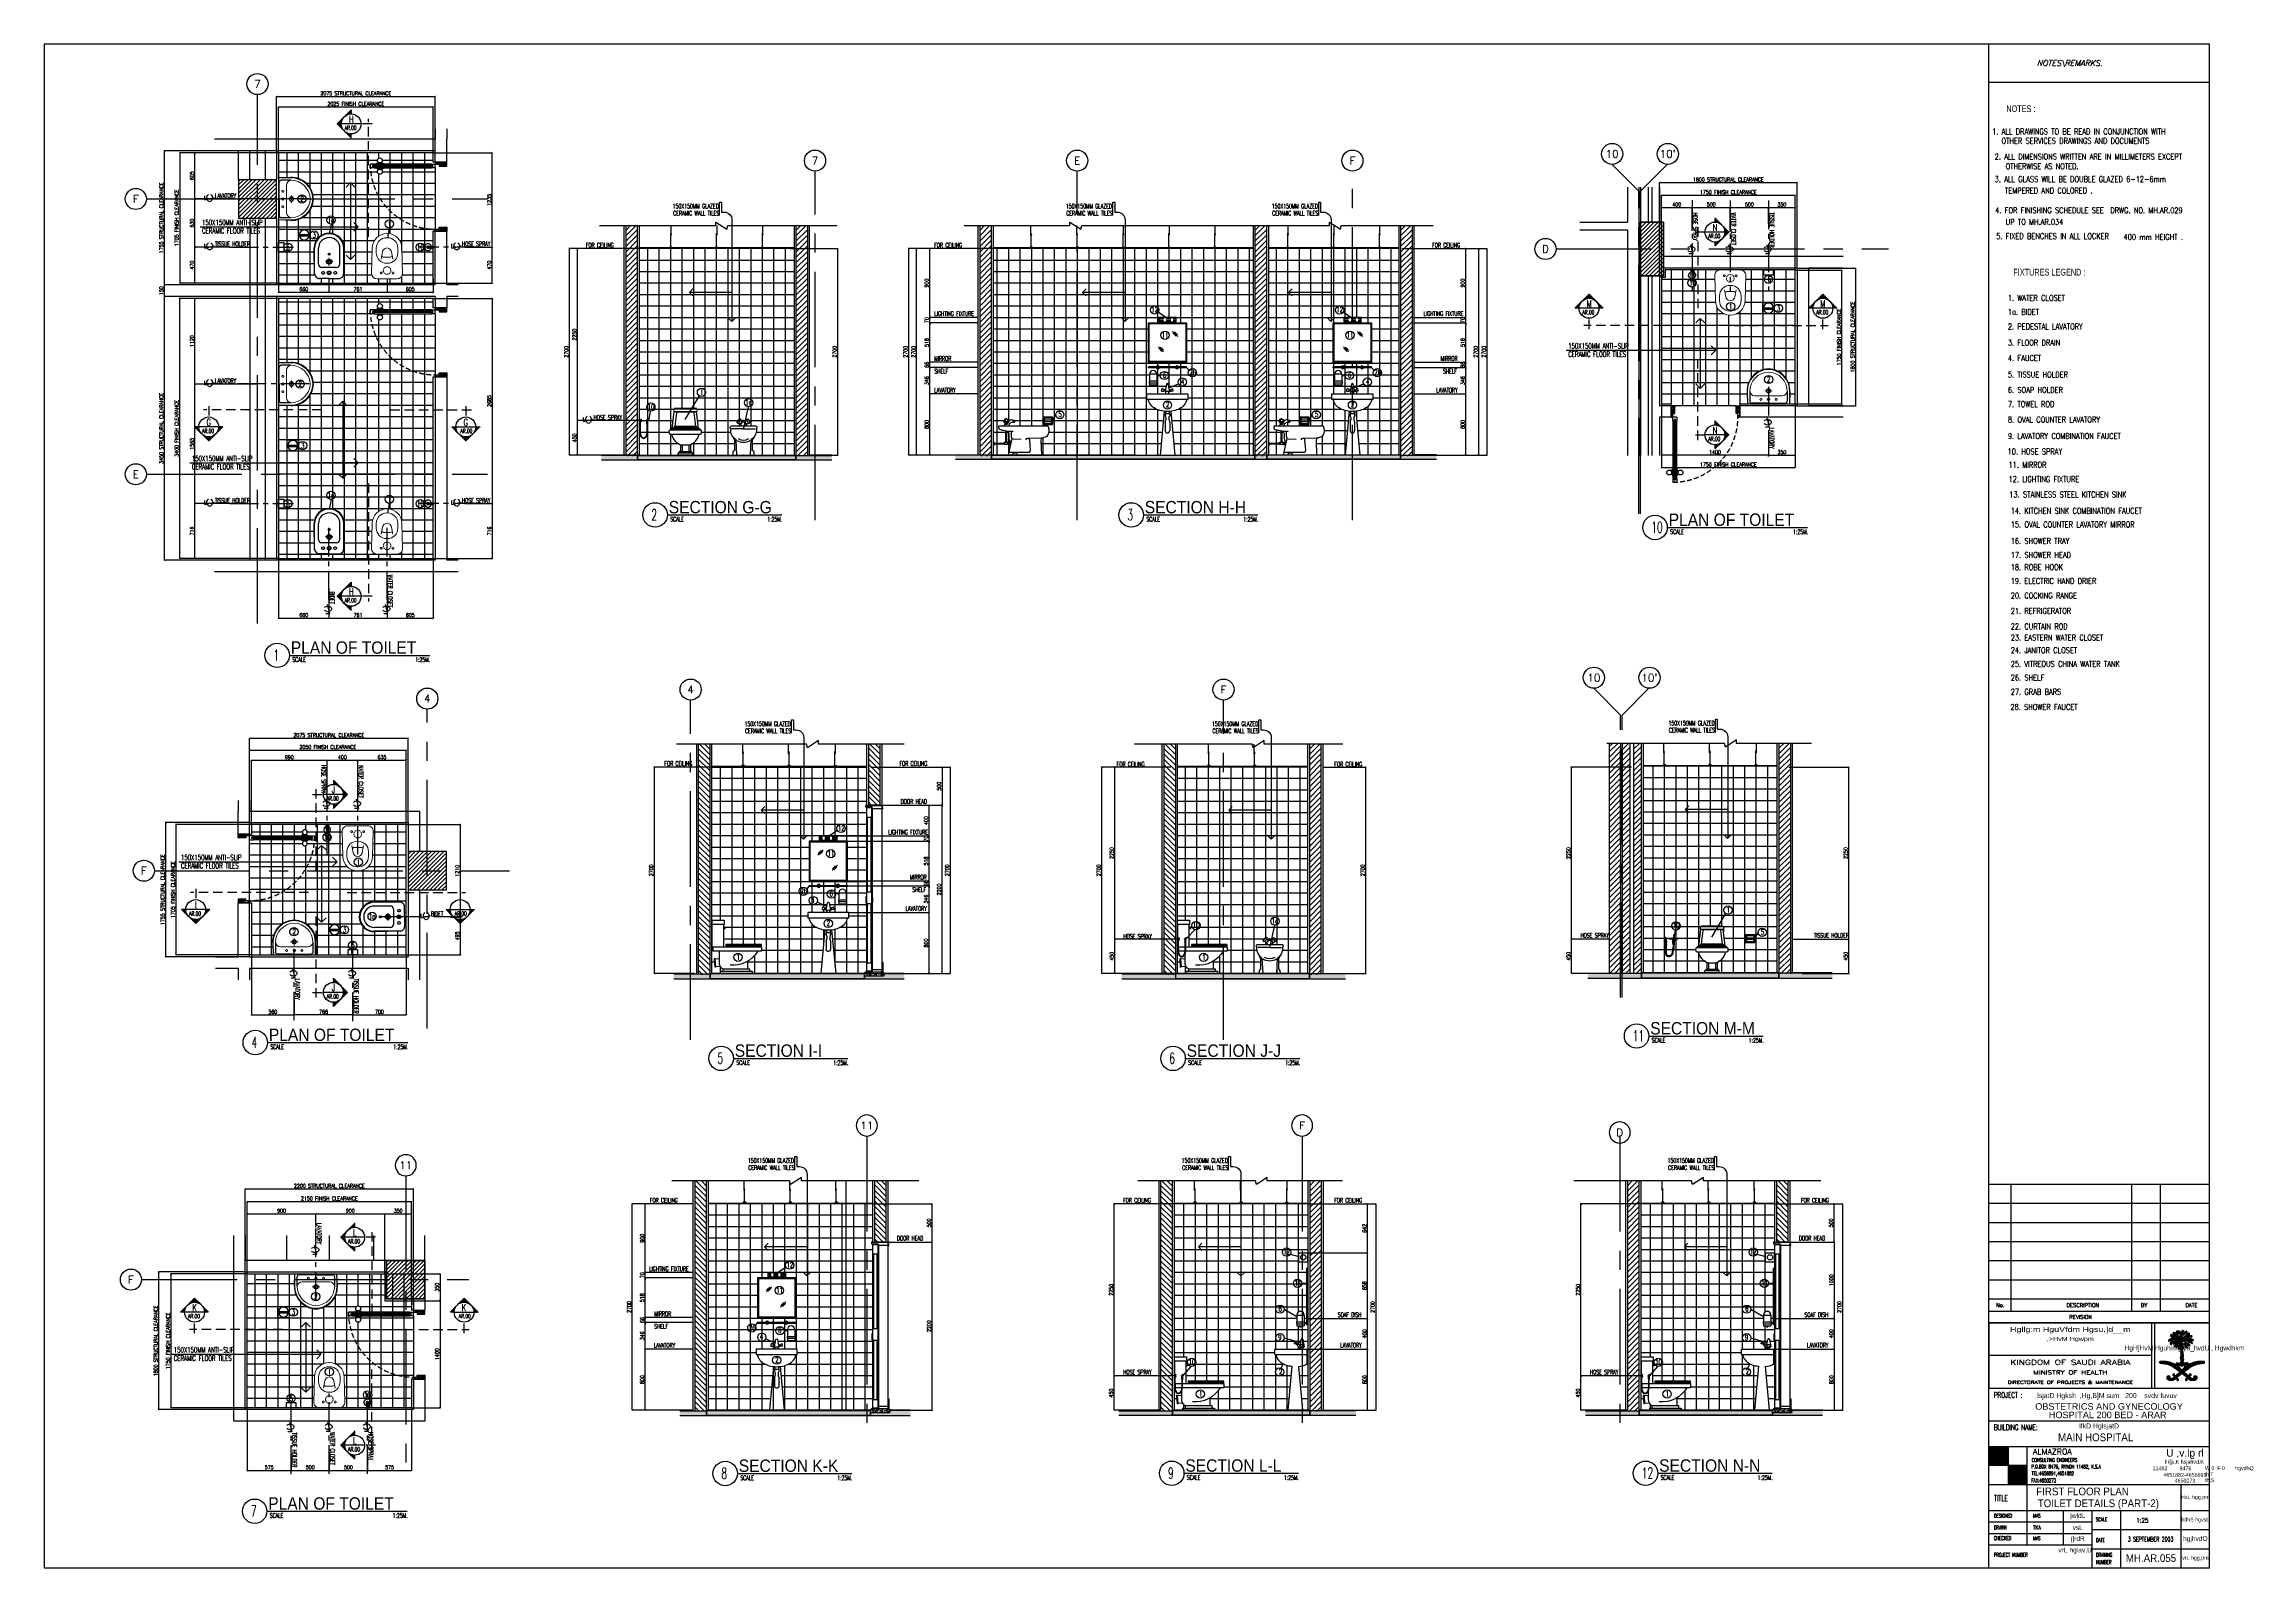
# Model space of a CAD drawing. Extents: x -233600 to -204723, y 166361 to 186286.
import ezdxf
from ezdxf.enums import TextEntityAlignment as Align

# ---------------------------------------------------------------- set-up
doc = ezdxf.new("R2010")
doc.units = 0
doc.header["$LTSCALE"] = 500
doc.header["$MEASUREMENT"] = 0
for name, pattern in [('CENTER2', [1.125, 0.75, -0.125, 0.125, -0.125]), ('CENTERX2', [4, 2.5, -0.5, 0.5, -0.5]), ('DASHED', [0.75, 0.5, -0.25]), ('HIDDEN', [0.375, 0.25, -0.125]), ('HIDDEN2', [0.1875, 0.125, -0.0625])]:
    doc.linetypes.add(name, pattern=pattern)
doc.layers.get('0').update_dxf_attribs({"linetype": 'CONTINUOUS'})
doc.layers.get('DEFPOINTS').update_dxf_attribs({"linetype": 'CONTINUOUS'})
for name, color, linetype in [('2', 2, 'CONTINUOUS'), ('A-SFIX', 2, 'CONTINUOUS'), ('ARCDIMR', 4, 'CONTINUOUS'), ('AX-CR', 2, 'CONTINUOUS'), ('AX-TXT', 2, 'CONTINUOUS'), ('AXES', 11, 'CENTERX2'), ('AXIS', 11, 'CENTER2'), ('BORDER', 4, 'CONTINUOUS'), ('COL', 5, 'CONTINUOUS'), ('COUNTER', 7, 'CONTINUOUS'), ('DIM-NEW', 4, 'CONTINUOUS'), ('DIM1', 2, 'CONTINUOUS'), ('Dimout', 4, 'CONTINUOUS'), ('DOOR', 2, 'CONTINUOUS'), ('DW', 7, 'CONTINUOUS'), ('ELE', 3, 'CONTINUOUS'), ('ELEV-MARK', 6, 'CONTINUOUS'), ('ELV', 7, 'CONTINUOUS'), ('FIX', 2, 'CONTINUOUS'), ('HAT', 8, 'CONTINUOUS'), ('HATCH', 8, 'CONTINUOUS'), ('HatchA', 11, 'CONTINUOUS'), ('INSUL', 4, 'CONTINUOUS'), ('JUMP', 2, 'CONTINUOUS'), ('P-FIXT-MISC', 84, 'CONTINUOUS'), ('Plaster', 7, 'CONTINUOUS'), ('ROOF', 7, 'CONTINUOUS'), ('SANI', 2, 'CONTINUOUS'), ('SETTING', 3, 'CONTINUOUS'), ('TEXT-REV', 2, 'CONTINUOUS'), ('TEXT1', 2, 'CONTINUOUS'), ('Tile', 5, 'CONTINUOUS'), ('TITLE', 1, 'CONTINUOUS'), ('TXT', 2, 'CONTINUOUS'), ('TXT1', 2, 'CONTINUOUS'), ('WALL', 6, 'CONTINUOUS'), ('WallPartition', 2, 'CONTINUOUS'), ('Windows', 9, 'CONTINUOUS')]:
    doc.layers.add(name, color=color, linetype=linetype)
doc.styles.add('ABORD1', font='XARB.shx', dxfattribs={"height": 500})
doc.styles.add('BR', font='BR.SHX', dxfattribs={"width": 0.7})
doc.styles.add('DIM', font='simplex.shx', dxfattribs={"width": 0.85})
doc.styles.add('Easy', font='xarb.shx', dxfattribs={"width": 0.8, "height": 350})
doc.styles.add('EBORD1', font='ROMANS.shx', dxfattribs={"width": 0.75, "height": 200})
doc.styles.add('EBORD3', font='romant', dxfattribs={"height": 0.2})
doc.styles.add('ITALICT', font='italict', dxfattribs={"height": 0.2})
doc.styles.add('KUFI', font='KUFI-SLD.SHX')
doc.styles.add('ROMANC', font='ROMANC.SHX', dxfattribs={"oblique": 0.9, "height": 200})
doc.styles.add('ROMANS', font='romans.shx', dxfattribs={"width": 0.6})
doc.styles.add('TTXT', font='swisse.ttf', dxfattribs={"width": 0.9})
doc.dimstyles.new('DIM1-25', dxfattribs={"dimscale": 25, "dimtxt": 2, "dimasz": 1, "dimexe": 0.03, "dimexo": 0.03, "dimgap": 0.6, "dimtad": 1, "dimdec": 0, "dimdsep": 46, "dimtxsty": 'DIM', "dimblk1": 'ARCHTICK', "dimblk2": 'ARCHTICK', "dimsah": 1, "dimcen": 0.09, "dimdle": 0.03, "dimclrd": 256, "dimclrt": 2, "dimadec": 0, "dimazin": 0, "dimtfac": 1, "dimtdec": 0, "dimtix": 1, "dimtmove": 1, "dimatfit": 3, "dimldrblk": 'ARCHTICK', "dimfxl": 0, "dimtvp": 2, "dimtolj": 1, "dimtzin": 0, "dimarcsym": 0})
pattern_1 = [(37.5, (0, 0), (-1.574834, 48.170594), [0, -38, 0, -42.5, 0, -40.625]), (7.5, (0, 0), (44.244418, 70.553652), [0, -20.5, 0, -34.25, 0, -13.125]), (327.5, (-30.75, 0), (77.8535465, 0.1414763), [0, -12.5, 0, -45, 0, -58.75]), (317.5, (-30.75, 0), (75.153165, 21.941889), [0, -6.25, 0, -29.5, 0, -33.75])]
pattern_2 = [(45, (-54402.023, -7047.935), (-35.355339, 35.355339), [])]

# ---------------------------------------------------------------- blocks, each defined once
blk = doc.blocks.new('A$C69CD438C')
at = {"layer": 'A-SFIX'}
for p, q in [((66, 604, 659), (357, 604, 659)), ((77, 615, 659), (346, 615, 659)), ((0, 290, 659), (0, 314, 659)), ((15, 329, 659), (407, 329, 659)), ((33, 346, 659), (390, 346, 659)), ((38, 346, 659), (66, 571, 659)), ((51, 357, 659), (371, 357, 659)), ((66, 571, 659), (357, 571, 659)), ((70, 373, 659), (353, 373, 659)), ((76, 379, 659), (97, 551, 659)), ((76, 379, 659), (347, 379, 659)), ((112, 565, 659), (311, 565, 659)), ((347, 379, 659), (326, 551, 659)), ((384, 346, 659), (357, 571, 659)), ((423, 290, 659), (423, 314, 659)), ((15, 274, 659), (407, 274, 659)), ((116, 0, 659), (116, 23, 659)), ((307, 0), (116, 0)), ((122, 30, 659), (300, 30, 659)), ((131, 30, 659), (131, 40, 659)), ((137, 46, 659), (286, 46, 659)), ((145, 138, 659), (145, 46, 659)), ((165, 132, 659), (258, 132, 659)), ((167, 132, 659), (167, 46, 659)), ((255, 132, 659), (255, 46, 659)), ((277, 138, 659), (277, 46, 659)), ((292, 30, 659), (292, 40, 659)), ((307, 0, 659), (307, 23, 659))]:
    blk.add_line(p, q, dxfattribs=at)
for centre, radius, start, end in [((73, 587, 659), 17.8, 112.6199, 247.3801), ((80, 607, 659), 8.68, 108.4349, 198.4349), ((343, 607, 659), 8.68, 341.5651, 71.5651), ((350, 587, 659), 17.8, 292.6199, 67.3801), ((15, 314, 659), 15.4, 90, 180), ((15, 290, 659), 15.4, 180, 270), ((36, 327, 659), 19.4, 98.1301, 171.8699), ((58, 343, 659), 15.3, 118.3046, 170.726), ((93, 342, 659), 38.5, 126.2886, 157.7863), ((76, 372, 659), 6.42, 96.9853, 172.0974), ((112, 550, 659), 15.4, 90, 173.047), ((311, 550, 659), 15.4, 6.953, 90), ((346, 372, 659), 6.42, 7.9026, 83.0147), ((330, 342, 659), 38.5, 22.2137, 53.7114), ((364, 343, 659), 15.3, 9.274, 61.6954), ((387, 327, 659), 19.4, 8.1301, 81.8699), ((407, 314, 659), 15.4, 0, 90), ((407, 290, 659), 15.4, 270, 0), ((208, 304, 659), 178, 189.598, 255.8207), ((122, 23, 659), 6.59, 90, 180), ((137, 40, 659), 6.59, 90, 180), ((214, 304, 659), 178, 284.1793, 350.402), ((286, 40, 659), 6.59, 0, 90), ((300, 23, 659), 6.59, 0, 90)]:
    blk.add_arc(centre, radius, start, end, dxfattribs=at)
blk = doc.blocks.new('A0-BOX')
at = {"layer": 'TITLE'}
for p, q in [((0, 79.7), (0, 0)), ((113.3, 79.7), (0, 79.7)), ((101.75, 0), (101.75, 79.7)), ((113.3, 0), (113.3, 79.7)), ((113.3, 77.7), (101.75, 77.7)), ((0, 0), (113.3, 0))]:
    blk.add_line(p, q, dxfattribs=at)
blk = doc.blocks.new('DOOR90')
at = {"layer": 'DOOR', "color": 0, "linetype": 'ByBlock'}
for p, q in [((-150, 0), (-150, -25)), ((-150, 0), (0, 0)), ((0, -50), (0, 0)), ((-1000, -25), (-1000, -75)), ((-1000, -75), (-1000, -25)), ((-950, -25), (-1000, -25)), ((-950, -75), (-1000, -75)), ((-970, -42), (-970, -58)), ((-950, -42), (-970, -42)), ((-950, -58), (-970, -58)), ((-950, -25), (-950, -42)), ((-950, -58), (-950, -75)), ((-918, -25), (-918, -18)), ((-828, -18), (-918, -18)), ((-918, -75), (-918, -82)), ((-828, -82), (-918, -82)), ((-905, -18), (-905, -9)), ((-905, -9), (-840, -9)), ((-905, -18), (-840, -18)), ((-905, -82), (-905, -91)), ((-905, -82), (-840, -82)), ((-905, -91), (-840, -91)), ((-840, -18), (-840, -9)), ((-840, -82), (-840, -91)), ((-828, -25), (-828, -18)), ((-828, -75), (-828, -82)), ((-200, -42), (-200, -25)), ((-200, -25), (-150, -25)), ((-180, -42), (-200, -42)), ((-200, -75), (-200, -58)), ((-200, -58), (-180, -58)), ((-150, -75), (-200, -75)), ((-180, -58), (-180, -42)), ((-150, -75), (-150, -25)), ((-150, -25), (-100, -25)), ((-100, -25), (-100, -50)), ((-100, -50), (0, -50)), ((-100, -850), (0, -850)), ((-100, -875), (-100, -850)), ((0, -850), (0, -900)), ((-150, -900), (-150, -875)), ((-150, -875), (-100, -875)), ((0, -900), (-150, -900)), ((-150, -900), (0, -900))]:
    blk.add_line(p, q, dxfattribs=at)
at = {"layer": 'DOOR', "color": 9, "linetype": 'ByBlock'}
for p, q in [((0, -50), (-114, 0)), ((0, -50), (-40, 0)), ((0, -50), (-100, -37)), ((0, -850), (-114, -900)), ((0, -850), (-100, -863)), ((0, -850), (-40, -900))]:
    blk.add_line(p, q, dxfattribs=at)
at = {"layer": 'DOOR', "linetype": 'ByBlock'}
for p, q in [((-200, -25), (-950, -25)), ((-200, -42), (-950, -42)), ((-200, -58), (-950, -58)), ((-950, -75), (-200, -75))]:
    blk.add_line(p, q, dxfattribs=at)
at = {"layer": 'DOOR', "color": 0, "linetype": 'ByBlock'}
for centre in [(-873, 24), (-873, -124)]:
    blk.add_circle(centre, 32.4, dxfattribs=at)
at = {"layer": 'DOOR', "color": 9, "linetype": 'ByBlock'}
for centre, radius, start, end in [((0, -50), 154, 161.1053, 166.2858), ((0, -50), 134, 158.1598, 169.28), ((0, -50), 94.4, 148.0182, 180), ((0, -50), 74.4, 137.7764, 180), ((0, -50), 114, 154.0838, 167.3774), ((0, -50), 54.4, 113.2074, 180), ((0, -50), 34.4, 90, 180), ((0, -50), 14.4, 90, 180), ((0, -850), 94.4, 180, 211.9818), ((0, -850), 74.4, 180, 222.2236), ((0, -850), 54.4, 180, 246.7926), ((0, -850), 34.4, 180, 270), ((0, -850), 14.4, 180, 270), ((0, -850), 154, 193.7142, 198.8947), ((0, -850), 134, 190.72, 201.8402)]:
    blk.add_arc(centre, radius, start, end, dxfattribs=at)
at = {"layer": 'DOOR', "linetype": 'HIDDEN', "ltscale": 0.5}
blk.add_arc((-150, -25), 850, 180, 270, dxfattribs=at)
blk = doc.blocks.new('_ARCHTICK')
at = {"color": 0, "linetype": 'ByBlock', "const_width": 0.15}
blk.add_lwpolyline([(-0.5, -0.5), (0.5, 0.5)], dxfattribs=at)
blk = doc.blocks.new('*D46')
at = {"layer": 'DEFPOINTS', "color": 0}
for p in [(-231627, 181842), (-230810, 181842), (-231073, 180278)]:
    blk.add_point(p, dxfattribs=at)
at = {"layer": 'Dimout', "color": 0, "lineweight": -2}
for p, q in [((-230811, 181842), (-231628, 181842)), ((-231073, 180278), (-231628, 180278))]:
    blk.add_line(p, q, dxfattribs=at)
at = {"layer": 'Dimout', "lineweight": -2}
blk.add_line((-231627, 180277), (-231627, 181843), dxfattribs=at)
at = {"layer": 'Dimout', "lineweight": -2, "xscale": 25, "yscale": 25, "zscale": 25}
for p, rotation in [((-231627, 181842), 90), ((-231627, 180278), 270)]:
    blk.add_blockref('_ARCHTICK', p, dxfattribs=dict(at, rotation=rotation))
at = {"layer": 'Dimout', "color": 2, "insert": (-231667, 181060), "char_height": 50, "attachment_point": 5, "rotation": 90, "style": 'DIM'}
blk.add_mtext('\\A1;1565', dxfattribs=at)
blk = doc.blocks.new('*D40')
at = {"layer": 'DEFPOINTS', "color": 0}
for p in [(-228510, 182962), (-228099, 180278), (-227738, 180278)]:
    blk.add_point(p, dxfattribs=at)
at = {"layer": 'Dimout', "color": 0, "lineweight": -2}
for p, q in [((-228509, 182962), (-227737, 182962)), ((-228098, 180278), (-227737, 180278))]:
    blk.add_line(p, q, dxfattribs=at)
at = {"layer": 'Dimout', "lineweight": -2}
blk.add_line((-227738, 182963), (-227738, 180277), dxfattribs=at)
at = {"layer": 'Dimout', "lineweight": -2, "xscale": 25, "yscale": 25, "zscale": 25}
for p, rotation in [((-227738, 182962), 90), ((-227738, 180278), 270)]:
    blk.add_blockref('_ARCHTICK', p, dxfattribs=dict(at, rotation=rotation))
at = {"layer": 'Dimout', "color": 2, "insert": (-227778, 181620), "char_height": 50, "attachment_point": 5, "rotation": 90, "style": 'DIM'}
blk.add_mtext('\\A1;2685', dxfattribs=at)
blk = doc.blocks.new('*D28')
at = {"layer": 'DEFPOINTS', "color": 0}
for p in [(-231827, 182962), (-230535, 182962), (-230535, 179562)]:
    blk.add_point(p, dxfattribs=at)
at = {"layer": 'Dimout', "color": 0, "lineweight": -2}
for p, q in [((-230536, 182962), (-231828, 182962)), ((-230536, 179562), (-231828, 179562))]:
    blk.add_line(p, q, dxfattribs=at)
at = {"layer": 'Dimout', "lineweight": -2}
blk.add_line((-231827, 179561), (-231827, 182963), dxfattribs=at)
at = {"layer": 'Dimout', "lineweight": -2, "xscale": 25, "yscale": 25, "zscale": 25}
for p, rotation in [((-231827, 182962), 90), ((-231827, 179562), 270)]:
    blk.add_blockref('_ARCHTICK', p, dxfattribs=dict(at, rotation=rotation))
at = {"layer": 'Dimout', "color": 2, "insert": (-231867, 181262), "char_height": 50, "attachment_point": 5, "rotation": 90, "style": 'DIM'}
blk.add_mtext('\\A1;3400 FINISH CLEARANCE', dxfattribs=at)
blk = doc.blocks.new('*D25')
at = {"layer": 'DEFPOINTS', "color": 0}
for p in [(-232027, 182987), (-230560, 182987), (-230560, 179537)]:
    blk.add_point(p, dxfattribs=at)
at = {"layer": 'Dimout', "color": 0, "lineweight": -2}
for p, q in [((-230561, 182987), (-232028, 182987)), ((-230561, 179537), (-232028, 179537))]:
    blk.add_line(p, q, dxfattribs=at)
at = {"layer": 'Dimout', "lineweight": -2}
blk.add_line((-232027, 179536), (-232027, 182988), dxfattribs=at)
at = {"layer": 'Dimout', "lineweight": -2, "xscale": 25, "yscale": 25, "zscale": 25}
for p, rotation in [((-232027, 182987), 90), ((-232027, 179537), 270)]:
    blk.add_blockref('_ARCHTICK', p, dxfattribs=dict(at, rotation=rotation))
at = {"layer": 'Dimout', "color": 2, "insert": (-232067, 181262), "char_height": 50, "attachment_point": 5, "rotation": 90, "style": 'DIM'}
blk.add_mtext('\\A1;3450 STRUCTURAL CLEARANCE', dxfattribs=at)
blk = doc.blocks.new('*D102')
at = {"layer": 'DEFPOINTS', "color": 0}
for p in [(-222768, 171122), (-221986, 171122), (-222590, 170622)]:
    blk.add_point(p, dxfattribs=at)
at = {"layer": 'Dimout', "color": 0, "lineweight": -2}
for p, q in [((-222768, 171122), (-221986, 171122)), ((-222589, 170622), (-221986, 170622))]:
    blk.add_line(p, q, dxfattribs=at)
at = {"layer": 'Dimout', "lineweight": -2}
blk.add_line((-221986, 170621), (-221986, 171123), dxfattribs=at)
at = {"layer": 'Dimout', "lineweight": -2, "xscale": 25, "yscale": 25, "zscale": 25}
for p, rotation in [((-221986, 171122), 90), ((-221986, 170622), 270)]:
    blk.add_blockref('_ARCHTICK', p, dxfattribs=dict(at, rotation=rotation))
at = {"layer": 'Dimout', "color": 2, "insert": (-222026, 170872), "char_height": 50, "attachment_point": 5, "rotation": 90, "style": 'DIM'}
blk.add_mtext('\\A1;500', dxfattribs=at)
blk = doc.blocks.new('*D101')
at = {"layer": 'DEFPOINTS', "color": 0}
for p in [(-222590, 170622), (-221986, 170622), (-222551, 168422)]:
    blk.add_point(p, dxfattribs=at)
at = {"layer": 'Dimout', "color": 0, "lineweight": -2}
for p, q in [((-222589, 170622), (-221986, 170622)), ((-222551, 168422), (-221986, 168422))]:
    blk.add_line(p, q, dxfattribs=at)
at = {"layer": 'Dimout', "lineweight": -2}
blk.add_line((-221986, 168421), (-221986, 170623), dxfattribs=at)
at = {"layer": 'Dimout', "lineweight": -2, "xscale": 25, "yscale": 25, "zscale": 25}
for p, rotation in [((-221986, 170622), 90), ((-221986, 168422), 270)]:
    blk.add_blockref('_ARCHTICK', p, dxfattribs=dict(at, rotation=rotation))
at = {"layer": 'Dimout', "color": 2, "insert": (-222026, 169522), "char_height": 50, "attachment_point": 5, "rotation": 90, "style": 'DIM'}
blk.add_mtext('\\A1;2200', dxfattribs=at)
blk = doc.blocks.new('*D59')
at = {"layer": 'DEFPOINTS', "color": 0}
for p in [(-222689, 176333), (-222026, 176333), (-223231, 175933)]:
    blk.add_point(p, dxfattribs=at)
at = {"layer": 'Dimout', "color": 0, "lineweight": -2}
for p, q in [((-222688, 176333), (-222025, 176333)), ((-223230, 175933), (-222025, 175933))]:
    blk.add_line(p, q, dxfattribs=at)
at = {"layer": 'Dimout', "lineweight": -2}
blk.add_line((-222026, 175932), (-222026, 176334), dxfattribs=at)
at = {"layer": 'Dimout', "lineweight": -2, "xscale": 25, "yscale": 25, "zscale": 25}
for p, rotation in [((-222026, 176333), 90), ((-222026, 175933), 270)]:
    blk.add_blockref('_ARCHTICK', p, dxfattribs=dict(at, rotation=rotation))
at = {"layer": 'Dimout', "color": 2, "insert": (-222066, 176133), "char_height": 50, "attachment_point": 5, "rotation": 90, "style": 'DIM'}
blk.add_mtext('\\A1;400', dxfattribs=at)
blk = doc.blocks.new('*D60')
at = {"layer": 'DEFPOINTS', "color": 0}
for p in [(-223231, 175933), (-223094, 175863), (-222026, 175933)]:
    blk.add_point(p, dxfattribs=at)
at = {"layer": 'Dimout', "color": 0, "lineweight": -2}
for p, q in [((-223230, 175933), (-222025, 175933)), ((-223093, 175863), (-222025, 175863))]:
    blk.add_line(p, q, dxfattribs=at)
at = {"layer": 'Dimout', "lineweight": -2}
for p, q in [((-222026, 175933), (-222026, 175958)), ((-222026, 175863), (-222026, 175933)), ((-222026, 175863), (-222026, 175838))]:
    blk.add_line(p, q, dxfattribs=at)
at = {"layer": 'Dimout', "lineweight": -2, "xscale": 25, "yscale": 25, "zscale": 25}
for p, rotation in [((-222026, 175933), 270), ((-222026, 175863), 90)]:
    blk.add_blockref('_ARCHTICK', p, dxfattribs=dict(at, rotation=rotation))
at = {"layer": 'Dimout', "color": 2, "insert": (-222066, 175898), "char_height": 50, "attachment_point": 5, "rotation": 90, "style": 'DIM'}
blk.add_mtext('\\A1;70', dxfattribs=at)
blk = doc.blocks.new('*D67')
at = {"layer": 'DEFPOINTS', "color": 0}
for p in [(-222787, 176833), (-222727, 176333), (-221855, 176333)]:
    blk.add_point(p, dxfattribs=at)
at = {"layer": 'Dimout', "color": 0, "lineweight": -2}
for p, q in [((-222786, 176833), (-221854, 176833)), ((-222727, 176333), (-221854, 176333))]:
    blk.add_line(p, q, dxfattribs=at)
at = {"layer": 'Dimout', "lineweight": -2}
blk.add_line((-221855, 176834), (-221855, 176332), dxfattribs=at)
at = {"layer": 'Dimout', "lineweight": -2, "xscale": 25, "yscale": 25, "zscale": 25}
for p, rotation in [((-221855, 176833), 90), ((-221855, 176333), 270)]:
    blk.add_blockref('_ARCHTICK', p, dxfattribs=dict(at, rotation=rotation))
at = {"layer": 'Dimout', "color": 2, "insert": (-221895, 176583), "char_height": 50, "attachment_point": 5, "rotation": 90, "style": 'DIM'}
blk.add_mtext('\\A1;500', dxfattribs=at)
blk = doc.blocks.new('*D62')
at = {"layer": 'DEFPOINTS', "color": 0}
for p in [(-223094, 175345), (-222026, 175345), (-223094, 175279)]:
    blk.add_point(p, dxfattribs=at)
at = {"layer": 'Dimout', "color": 0, "lineweight": -2}
for p, q in [((-223093, 175345), (-222025, 175345)), ((-223093, 175279), (-222025, 175279))]:
    blk.add_line(p, q, dxfattribs=at)
at = {"layer": 'Dimout', "lineweight": -2}
for p, q in [((-222026, 175345), (-222026, 175370)), ((-222026, 175279), (-222026, 175345)), ((-222026, 175279), (-222026, 175254))]:
    blk.add_line(p, q, dxfattribs=at)
at = {"layer": 'Dimout', "lineweight": -2, "xscale": 25, "yscale": 25, "zscale": 25}
for p, rotation in [((-222026, 175345), 270), ((-222026, 175279), 90)]:
    blk.add_blockref('_ARCHTICK', p, dxfattribs=dict(at, rotation=rotation))
at = {"layer": 'Dimout', "color": 2, "insert": (-222066, 175312), "char_height": 50, "attachment_point": 5, "rotation": 90, "style": 'DIM'}
blk.add_mtext('\\A1;66', dxfattribs=at)
blk = doc.blocks.new('*D63')
at = {"layer": 'DEFPOINTS', "color": 0}
for p in [(-223094, 175279), (-222026, 175279), (-223076, 174933)]:
    blk.add_point(p, dxfattribs=at)
at = {"layer": 'Dimout', "color": 0, "lineweight": -2}
for p, q in [((-223093, 175279), (-222025, 175279)), ((-223075, 174933), (-222025, 174933))]:
    blk.add_line(p, q, dxfattribs=at)
at = {"layer": 'Dimout', "lineweight": -2}
blk.add_line((-222026, 174932), (-222026, 175280), dxfattribs=at)
at = {"layer": 'Dimout', "lineweight": -2, "xscale": 25, "yscale": 25, "zscale": 25}
for p, rotation in [((-222026, 175279), 90), ((-222026, 174933), 270)]:
    blk.add_blockref('_ARCHTICK', p, dxfattribs=dict(at, rotation=rotation))
at = {"layer": 'Dimout', "color": 2, "insert": (-222066, 175106), "char_height": 50, "attachment_point": 5, "rotation": 90, "style": 'DIM'}
blk.add_mtext('\\A1;346', dxfattribs=at)
blk = doc.blocks.new('*D64')
at = {"layer": 'DEFPOINTS', "color": 0}
for p in [(-223076, 174933), (-222026, 174933), (-222914, 174133)]:
    blk.add_point(p, dxfattribs=at)
at = {"layer": 'Dimout', "color": 0, "lineweight": -2}
for p, q in [((-223075, 174933), (-222025, 174933)), ((-222913, 174133), (-222025, 174133))]:
    blk.add_line(p, q, dxfattribs=at)
at = {"layer": 'Dimout', "lineweight": -2}
blk.add_line((-222026, 174132), (-222026, 174934), dxfattribs=at)
at = {"layer": 'Dimout', "lineweight": -2, "xscale": 25, "yscale": 25, "zscale": 25}
for p, rotation in [((-222026, 174933), 90), ((-222026, 174133), 270)]:
    blk.add_blockref('_ARCHTICK', p, dxfattribs=dict(at, rotation=rotation))
at = {"layer": 'Dimout', "color": 2, "insert": (-222066, 174533), "char_height": 50, "attachment_point": 5, "rotation": 90, "style": 'DIM'}
blk.add_mtext('\\A1;800', dxfattribs=at)
blk = doc.blocks.new('*D61')
at = {"layer": 'DEFPOINTS', "color": 0}
for p in [(-223094, 175863), (-222026, 175863), (-223094, 175345)]:
    blk.add_point(p, dxfattribs=at)
at = {"layer": 'Dimout', "color": 0, "lineweight": -2}
for p, q in [((-223093, 175863), (-222025, 175863)), ((-223093, 175345), (-222025, 175345))]:
    blk.add_line(p, q, dxfattribs=at)
at = {"layer": 'Dimout', "lineweight": -2}
blk.add_line((-222026, 175345), (-222026, 175864), dxfattribs=at)
at = {"layer": 'Dimout', "lineweight": -2, "xscale": 25, "yscale": 25, "zscale": 25}
for p, rotation in [((-222026, 175863), 90), ((-222026, 175345), 270)]:
    blk.add_blockref('_ARCHTICK', p, dxfattribs=dict(at, rotation=rotation))
at = {"layer": 'Dimout', "color": 2, "insert": (-222066, 175604), "char_height": 50, "attachment_point": 5, "rotation": 90, "style": 'DIM'}
blk.add_mtext('\\A1;518', dxfattribs=at)
blk = doc.blocks.new('*D66')
at = {"layer": 'DEFPOINTS', "color": 0}
for p in [(-222648, 176333), (-221855, 176333), (-222690, 174133)]:
    blk.add_point(p, dxfattribs=at)
at = {"layer": 'Dimout', "color": 0, "lineweight": -2}
for p, q in [((-222647, 176333), (-221854, 176333)), ((-222689, 174133), (-221854, 174133))]:
    blk.add_line(p, q, dxfattribs=at)
at = {"layer": 'Dimout', "lineweight": -2}
blk.add_line((-221855, 174132), (-221855, 176334), dxfattribs=at)
at = {"layer": 'Dimout', "lineweight": -2, "xscale": 25, "yscale": 25, "zscale": 25}
for p, rotation in [((-221855, 176333), 90), ((-221855, 174133), 270)]:
    blk.add_blockref('_ARCHTICK', p, dxfattribs=dict(at, rotation=rotation))
at = {"layer": 'Dimout', "color": 2, "insert": (-221895, 175233), "char_height": 50, "attachment_point": 5, "rotation": 90, "style": 'DIM'}
blk.add_mtext('\\A1;2200', dxfattribs=at)
blk = doc.blocks.new('*X7')
at = {"color": 0}
for p, q in [((14608, 7877), (14819, 8088)), ((14625, 7890), (14821, 8086)), ((14637, 7899), (14823, 8084)), ((14647, 7905), (14825, 8082)), ((14656, 7910), (14826, 8081)), ((14664, 7915), (14828, 8079)), ((14671, 7919), (14830, 8077)), ((14678, 7922), (14832, 8075)), ((14685, 7925), (14833, 8073)), ((14691, 7928), (14835, 8072)), ((14697, 7930), (14837, 8070)), ((14703, 7933), (14839, 8068)), ((14709, 7935), (14841, 8066)), ((14714, 7937), (14842, 8065)), ((14719, 7938), (14844, 8063)), ((14725, 7940), (14846, 8061)), ((14730, 7941), (14848, 8059)), ((14734, 7943), (14849, 8058)), ((14739, 7944), (14851, 8056)), ((14744, 7945), (14853, 8054)), ((14749, 7946), (14855, 8052)), ((14753, 7947), (14856, 8051)), ((14757, 7948), (14858, 8049)), ((14762, 7949), (14860, 8047)), ((14766, 7950), (14862, 8045)), ((14770, 7950), (14863, 8043)), ((14774, 7951), (14865, 8042)), ((14778, 7951), (14867, 8040)), ((14782, 7952), (14869, 8038)), ((14786, 7952), (14871, 8036)), ((14790, 7953), (14872, 8035)), ((14794, 7953), (14874, 8033)), ((14798, 7953), (14876, 8031)), ((14802, 7953), (14878, 8029)), ((14805, 7954), (14879, 8028)), ((14809, 7954), (14881, 8026)), ((14813, 7954), (14883, 8024)), ((14816, 7954), (14885, 8022)), ((14820, 7954), (14886, 8020)), ((14823, 7954), (14888, 8019)), ((14827, 7954), (14890, 8017)), ((14830, 7954), (14892, 8015)), ((14834, 7953), (14894, 8013)), ((14837, 7953), (14895, 8012)), ((14840, 7953), (14897, 8010)), ((14844, 7953), (14899, 8008)), ((14847, 7953), (14901, 8006)), ((14850, 7952), (14902, 8005)), ((14853, 7952), (14904, 8003)), ((14856, 7952), (14906, 8001)), ((14860, 7951), (14908, 7999)), ((14863, 7951), (14909, 7997)), ((14866, 7950), (14911, 7996)), ((14869, 7950), (14913, 7994)), ((14872, 7949), (14915, 7992)), ((14875, 7949), (14917, 7990)), ((14878, 7948), (14918, 7989)), ((14881, 7948), (14920, 7987)), ((14884, 7947), (14922, 7985)), ((14887, 7947), (14924, 7983)), ((14890, 7946), (14925, 7982)), ((14893, 7945), (14927, 7980)), ((14895, 7945), (14929, 7978)), ((14898, 7944), (14931, 7976)), ((14901, 7943), (14932, 7974)), ((14904, 7942), (14934, 7973)), ((14907, 7942), (14936, 7971)), ((14909, 7941), (14938, 7969)), ((14912, 7940), (14939, 7967)), ((14915, 7939), (14941, 7966)), ((14917, 7938), (14943, 7964)), ((14920, 7937), (14945, 7962)), ((14923, 7937), (14947, 7960)), ((14925, 7936), (14948, 7959)), ((14928, 7935), (14950, 7957)), ((14931, 7934), (14952, 7955)), ((14933, 7933), (14954, 7953)), ((14936, 7932), (14955, 7952)), ((14938, 7931), (14957, 7950)), ((14941, 7930), (14959, 7948)), ((14943, 7929), (14961, 7946)), ((14946, 7928), (14962, 7944)), ((14948, 7927), (14964, 7943)), ((14360, 7629), (14571, 7839)), ((14364, 7629), (14557, 7822)), ((14368, 7629), (14549, 7810)), ((14371, 7629), (14542, 7800)), ((14375, 7629), (14537, 7791)), ((14378, 7629), (14533, 7783)), ((14382, 7629), (14529, 7776)), ((14385, 7629), (14525, 7769)), ((14389, 7629), (14522, 7762)), ((14392, 7629), (14519, 7756)), ((14396, 7629), (14517, 7750)), ((14399, 7629), (14515, 7744)), ((14403, 7629), (14513, 7739)), ((14406, 7629), (14511, 7733)), ((14410, 7629), (14509, 7728)), ((14413, 7629), (14507, 7723)), ((14417, 7629), (14506, 7718)), ((14421, 7629), (14505, 7713)), ((14424, 7629), (14503, 7708)), ((14428, 7629), (14502, 7703)), ((14431, 7629), (14501, 7699)), ((14435, 7629), (14500, 7694)), ((14438, 7629), (14499, 7690)), ((14442, 7629), (14499, 7686)), ((14445, 7629), (14498, 7681)), ((14449, 7629), (14497, 7677)), ((14452, 7629), (14497, 7673)), ((14456, 7629), (14496, 7669)), ((14459, 7629), (14496, 7665)), ((14463, 7629), (14495, 7661)), ((14466, 7629), (14495, 7657)), ((14470, 7629), (14494, 7653)), ((14474, 7629), (14494, 7649)), ((14477, 7629), (14494, 7646)), ((14481, 7629), (14494, 7642)), ((14484, 7629), (14494, 7638)), ((14488, 7629), (14494, 7635)), ((14491, 7629), (14494, 7631)), ((14951, 7926), (14966, 7941)), ((14953, 7925), (14968, 7939)), ((14956, 7923), (14970, 7937)), ((14958, 7922), (14971, 7936)), ((14960, 7921), (14973, 7934)), ((14963, 7920), (14975, 7932)), ((14965, 7919), (14977, 7930)), ((14967, 7918), (14978, 7929)), ((14970, 7916), (14980, 7927)), ((14972, 7915), (14982, 7925)), ((14974, 7914), (14984, 7923)), ((14977, 7913), (14985, 7921)), ((14979, 7911), (14987, 7920)), ((14981, 7910), (14989, 7918)), ((14983, 7909), (14991, 7916)), ((14986, 7908), (14993, 7914)), ((14988, 7906), (14994, 7913)), ((14990, 7905), (14996, 7911)), ((14992, 7903), (14998, 7909)), ((14994, 7902), (15000, 7907)), ((14997, 7901), (15001, 7906)), ((14999, 7899), (15003, 7904)), ((15001, 7898), (15005, 7902)), ((15003, 7896), (15007, 7900)), ((15005, 7895), (15008, 7898)), ((15007, 7894), (15010, 7897)), ((15009, 7892), (15012, 7895)), ((15011, 7891), (15014, 7893)), ((15013, 7889), (15016, 7891)), ((15015, 7888), (15017, 7890)), ((15017, 7886), (15019, 7888)), ((15019, 7884), (15021, 7886)), ((15021, 7883), (15023, 7884)), ((15023, 7881), (15024, 7883)), ((15025, 7880), (15026, 7881)), ((15027, 7878), (15028, 7879)), ((15029, 7877), (15030, 7877)), ((15031, 7875), (15031, 7875)), ((15033, 7873), (15033, 7874)), ((15035, 7872), (15035, 7872)), ((15036, 7870), (15037, 7870)), ((15038, 7868), (15038, 7868)), ((15040, 7867), (15040, 7867)), ((15042, 7865), (15042, 7865)), ((15044, 7863), (15044, 7863)), ((15046, 7861), (15046, 7861)), ((15047, 7860), (15047, 7860)), ((15051, 7856), (15051, 7856)), ((15053, 7854), (15053, 7854)), ((15054, 7852), (15054, 7853)), ((15056, 7851), (15056, 7851)), ((15058, 7849), (15058, 7849)), ((15059, 7847), (15060, 7847)), ((15061, 7845), (15061, 7845)), ((15063, 7843), (15063, 7844)), ((15064, 7841), (15065, 7842)), ((15066, 7839), (15067, 7840)), ((15068, 7837), (15069, 7838)), ((15069, 7836), (15070, 7837)), ((15071, 7834), (15072, 7835)), ((15072, 7832), (15074, 7833)), ((15074, 7830), (15076, 7831)), ((15076, 7828), (15077, 7830)), ((15077, 7826), (15079, 7828)), ((15079, 7824), (15081, 7826)), ((15080, 7822), (15083, 7824)), ((15082, 7820), (15084, 7822)), ((15083, 7818), (15086, 7821)), ((15085, 7815), (15088, 7819)), ((15086, 7813), (15090, 7817)), ((15087, 7811), (15092, 7815)), ((15089, 7809), (15093, 7814)), ((15090, 7807), (15095, 7812)), ((15092, 7805), (15097, 7810)), ((15093, 7803), (15099, 7808)), ((15094, 7801), (15100, 7807)), ((15096, 7798), (15102, 7805)), ((15097, 7796), (15104, 7803)), ((15098, 7794), (15106, 7801)), ((15100, 7792), (15107, 7799)), ((15101, 7790), (15109, 7798)), ((15102, 7787), (15111, 7796)), ((15104, 7785), (15113, 7794)), ((15105, 7783), (15115, 7792)), ((15106, 7780), (15116, 7791)), ((15107, 7778), (15118, 7789)), ((15108, 7776), (15120, 7787)), ((15110, 7773), (15122, 7785)), ((15111, 7771), (15123, 7784)), ((15112, 7769), (15125, 7782)), ((15113, 7766), (15127, 7780)), ((15114, 7764), (15129, 7778)), ((15115, 7761), (15130, 7777)), ((15116, 7759), (15132, 7775)), ((15117, 7756), (15134, 7773)), ((15118, 7754), (15136, 7771)), ((15119, 7751), (15137, 7769)), ((15121, 7749), (15139, 7768)), ((15122, 7746), (15141, 7766)), ((15122, 7744), (15143, 7764)), ((15123, 7741), (15145, 7762)), ((15124, 7739), (15146, 7761)), ((15125, 7736), (15148, 7759)), ((15126, 7733), (15150, 7757)), ((15127, 7731), (15152, 7755)), ((15128, 7728), (15153, 7754)), ((15129, 7725), (15155, 7752)), ((15130, 7723), (15157, 7750)), ((15130, 7720), (15159, 7748)), ((15131, 7717), (15160, 7746)), ((15132, 7714), (15162, 7745)), ((15133, 7712), (15164, 7743)), ((15133, 7709), (15166, 7741)), ((15134, 7706), (15168, 7739)), ((15135, 7703), (15169, 7738)), ((15136, 7700), (15171, 7736)), ((15136, 7697), (15173, 7734)), ((15137, 7695), (15175, 7732)), ((15137, 7692), (15176, 7731)), ((15138, 7689), (15178, 7729)), ((15139, 7686), (15180, 7727)), ((15139, 7683), (15182, 7725)), ((15140, 7680), (15183, 7723)), ((15140, 7676), (15185, 7722)), ((15140, 7673), (15187, 7720)), ((15141, 7670), (15189, 7718)), ((15141, 7667), (15191, 7716)), ((15142, 7664), (15192, 7715)), ((15142, 7661), (15194, 7713)), ((15142, 7658), (15196, 7711)), ((15143, 7654), (15198, 7709)), ((15143, 7651), (15199, 7708)), ((15143, 7648), (15201, 7706)), ((15143, 7644), (15203, 7704)), ((15143, 7641), (15205, 7702)), ((15143, 7637), (15206, 7700)), ((15143, 7634), (15208, 7699)), ((15144, 7631), (15210, 7697)), ((15145, 7629), (15212, 7695)), ((15149, 7629), (15214, 7693)), ((15152, 7629), (15215, 7692)), ((15156, 7629), (15217, 7690)), ((15159, 7629), (15219, 7688)), ((15163, 7629), (15221, 7686)), ((15167, 7629), (15222, 7685)), ((15170, 7629), (15224, 7683)), ((15174, 7629), (15226, 7681)), ((15177, 7629), (15228, 7679)), ((15181, 7629), (15229, 7678)), ((15184, 7629), (15231, 7676)), ((15188, 7629), (15233, 7674)), ((15191, 7629), (15235, 7672)), ((15195, 7629), (15236, 7670)), ((15198, 7629), (15238, 7669)), ((15202, 7629), (15240, 7667)), ((15205, 7629), (15242, 7665)), ((15209, 7629), (15244, 7663)), ((15212, 7629), (15245, 7662)), ((15216, 7629), (15247, 7660)), ((15220, 7629), (15249, 7658)), ((15223, 7629), (15251, 7656)), ((15227, 7629), (15252, 7655)), ((15230, 7629), (15254, 7653)), ((15234, 7629), (15256, 7651)), ((15237, 7629), (15258, 7649)), ((15241, 7629), (15259, 7647)), ((15244, 7629), (15261, 7646)), ((15248, 7629), (15263, 7644)), ((15251, 7629), (15265, 7642)), ((15255, 7629), (15267, 7640)), ((15258, 7629), (15268, 7639)), ((15262, 7629), (15270, 7637)), ((15266, 7629), (15272, 7635)), ((15269, 7629), (15274, 7633)), ((15273, 7629), (15275, 7632)), ((15276, 7629), (15277, 7630))]:
    blk.add_line(p, q, dxfattribs=at)
blk = doc.blocks.new('*D83')
at = {"layer": 'DEFPOINTS', "color": 0}
for p in [(-229870, 167827), (-229370, 167821), (-229370, 167636)]:
    blk.add_point(p, dxfattribs=at)
at = {"layer": 'Dimout', "color": 0, "lineweight": -2}
for p, q in [((-229870, 167826), (-229870, 167635)), ((-229370, 167820), (-229370, 167635))]:
    blk.add_line(p, q, dxfattribs=at)
at = {"layer": 'Dimout', "lineweight": -2}
blk.add_line((-229871, 167636), (-229369, 167636), dxfattribs=at)
at = {"layer": 'Dimout', "lineweight": -2, "xscale": 25, "yscale": 25, "zscale": 25, "rotation": 180}
blk.add_blockref('_ARCHTICK', (-229870, 167636), dxfattribs=at)
at = {"layer": 'Dimout', "lineweight": -2, "xscale": 25, "yscale": 25, "zscale": 25}
blk.add_blockref('_ARCHTICK', (-229370, 167636), dxfattribs=at)
at = {"layer": 'Dimout', "color": 2, "insert": (-229620, 167676), "char_height": 50, "attachment_point": 5, "style": 'DIM'}
blk.add_mtext('\\A1;500', dxfattribs=at)
blk = doc.blocks.new('*D79')
at = {"layer": 'DEFPOINTS', "color": 0}
for p in [(-229145, 170991), (-230045, 170815), (-229145, 170205)]:
    blk.add_point(p, dxfattribs=at)
at = {"layer": 'Dimout', "lineweight": -2}
blk.add_line((-230046, 170991), (-229144, 170991), dxfattribs=at)
at = {"layer": 'Dimout', "color": 0, "lineweight": -2}
for p, q in [((-230045, 170816), (-230045, 170992)), ((-229145, 170206), (-229145, 170992))]:
    blk.add_line(p, q, dxfattribs=at)
at = {"layer": 'Dimout', "lineweight": -2, "xscale": 25, "yscale": 25, "zscale": 25, "rotation": 180}
blk.add_blockref('_ARCHTICK', (-230045, 170991), dxfattribs=at)
at = {"layer": 'Dimout', "lineweight": -2, "xscale": 25, "yscale": 25, "zscale": 25}
blk.add_blockref('_ARCHTICK', (-229145, 170991), dxfattribs=at)
at = {"layer": 'Dimout', "color": 2, "insert": (-229595, 171031), "char_height": 50, "attachment_point": 5, "style": 'DIM'}
blk.add_mtext('\\A1;900', dxfattribs=at)
blk = doc.blocks.new('*D77')
at = {"layer": 'DEFPOINTS', "color": 0}
for p in [(-228795, 171151), (-230945, 170205), (-228795, 169855)]:
    blk.add_point(p, dxfattribs=at)
at = {"layer": 'Dimout', "lineweight": -2}
blk.add_line((-230946, 171151), (-228794, 171151), dxfattribs=at)
at = {"layer": 'Dimout', "color": 0, "lineweight": -2}
for p, q in [((-230945, 170206), (-230945, 171152)), ((-228795, 169856), (-228795, 171152))]:
    blk.add_line(p, q, dxfattribs=at)
at = {"layer": 'Dimout', "lineweight": -2, "xscale": 25, "yscale": 25, "zscale": 25, "rotation": 180}
blk.add_blockref('_ARCHTICK', (-230945, 171151), dxfattribs=at)
at = {"layer": 'Dimout', "lineweight": -2, "xscale": 25, "yscale": 25, "zscale": 25}
blk.add_blockref('_ARCHTICK', (-228795, 171151), dxfattribs=at)
at = {"layer": 'Dimout', "color": 2, "insert": (-229870, 171191), "char_height": 50, "attachment_point": 5, "style": 'DIM'}
blk.add_mtext('\\A1;2150 FINISH CLEARANCE', dxfattribs=at)
blk = doc.blocks.new('*D76')
at = {"layer": 'DEFPOINTS', "color": 0}
for p in [(-228770, 171317), (-230970, 170230), (-228770, 169805)]:
    blk.add_point(p, dxfattribs=at)
at = {"layer": 'Dimout', "lineweight": -2}
blk.add_line((-230971, 171317), (-228769, 171317), dxfattribs=at)
at = {"layer": 'Dimout', "color": 0, "lineweight": -2}
for p, q in [((-230970, 170231), (-230970, 171318)), ((-228770, 169806), (-228770, 171318))]:
    blk.add_line(p, q, dxfattribs=at)
at = {"layer": 'Dimout', "lineweight": -2, "xscale": 25, "yscale": 25, "zscale": 25, "rotation": 180}
blk.add_blockref('_ARCHTICK', (-230970, 171317), dxfattribs=at)
at = {"layer": 'Dimout', "lineweight": -2, "xscale": 25, "yscale": 25, "zscale": 25}
blk.add_blockref('_ARCHTICK', (-228770, 171317), dxfattribs=at)
at = {"layer": 'Dimout', "color": 2, "insert": (-229870, 171357), "char_height": 50, "attachment_point": 5, "style": 'DIM'}
blk.add_mtext('\\A1;2200 STRUCTURAL CLEARANCE', dxfattribs=at)
blk = doc.blocks.new('*D75')
at = {"layer": 'DEFPOINTS', "color": 0}
for p in [(-231940, 170205), (-230945, 170205), (-230945, 168455)]:
    blk.add_point(p, dxfattribs=at)
at = {"layer": 'Dimout', "color": 0, "lineweight": -2}
for p, q in [((-230946, 170205), (-231941, 170205)), ((-230946, 168455), (-231941, 168455))]:
    blk.add_line(p, q, dxfattribs=at)
at = {"layer": 'Dimout', "lineweight": -2}
blk.add_line((-231940, 168454), (-231940, 170206), dxfattribs=at)
at = {"layer": 'Dimout', "lineweight": -2, "xscale": 25, "yscale": 25, "zscale": 25}
for p, rotation in [((-231940, 170205), 90), ((-231940, 168455), 270)]:
    blk.add_blockref('_ARCHTICK', p, dxfattribs=dict(at, rotation=rotation))
at = {"layer": 'Dimout', "color": 2, "insert": (-231980, 169330), "char_height": 50, "attachment_point": 5, "rotation": 90, "style": 'DIM'}
blk.add_mtext('\\A1;1750 FINISH CLEARANCE', dxfattribs=at)
blk = doc.blocks.new('*D74')
at = {"layer": 'DEFPOINTS', "color": 0}
for p in [(-232101, 170230), (-230970, 170230), (-230970, 168430)]:
    blk.add_point(p, dxfattribs=at)
at = {"layer": 'Dimout', "color": 0, "lineweight": -2}
for p, q in [((-230971, 170230), (-232102, 170230)), ((-230971, 168430), (-232102, 168430))]:
    blk.add_line(p, q, dxfattribs=at)
at = {"layer": 'Dimout', "lineweight": -2}
blk.add_line((-232101, 168429), (-232101, 170231), dxfattribs=at)
at = {"layer": 'Dimout', "lineweight": -2, "xscale": 25, "yscale": 25, "zscale": 25}
for p, rotation in [((-232101, 170230), 90), ((-232101, 168430), 270)]:
    blk.add_blockref('_ARCHTICK', p, dxfattribs=dict(at, rotation=rotation))
at = {"layer": 'Dimout', "color": 2, "insert": (-232141, 169330), "char_height": 50, "attachment_point": 5, "rotation": 90, "style": 'DIM'}
blk.add_mtext('\\A1;1800 STRUCTURAL CLEARANCE', dxfattribs=at)
blk = doc.blocks.new('SCNTR', base_point=(3632.7, 549.7))
for q in [(3633.9, 554.6), (3636.1, 543.4)]:
    blk.add_line((3631.1, 543.4), q)
for centre, radius, start, end in [((3630.8, 549.4), 1.99, 133.3084, 182.4789), ((3630.8, 549.2), 1.99, 177.5211, 226.6916), ((3633.5, 547.5), 5.23, 39.4883, 140.5117), ((3633.5, 551.1), 5.23, 219.4883, 320.5117)]:
    blk.add_arc(centre, radius, start, end)
blk = doc.blocks.new('*D82')
at = {"layer": 'DEFPOINTS', "color": 0}
for p in [(-230370, 167810), (-229870, 167827), (-229870, 167636)]:
    blk.add_point(p, dxfattribs=at)
at = {"layer": 'Dimout', "color": 0, "lineweight": -2}
for p, q in [((-230370, 167809), (-230370, 167635)), ((-229870, 167826), (-229870, 167635))]:
    blk.add_line(p, q, dxfattribs=at)
at = {"layer": 'Dimout', "lineweight": -2}
blk.add_line((-230371, 167636), (-229869, 167636), dxfattribs=at)
at = {"layer": 'Dimout', "lineweight": -2, "xscale": 25, "yscale": 25, "zscale": 25, "rotation": 180}
blk.add_blockref('_ARCHTICK', (-230370, 167636), dxfattribs=at)
at = {"layer": 'Dimout', "lineweight": -2, "xscale": 25, "yscale": 25, "zscale": 25}
blk.add_blockref('_ARCHTICK', (-229870, 167636), dxfattribs=at)
at = {"layer": 'Dimout', "color": 2, "insert": (-230120, 167676), "char_height": 50, "attachment_point": 5, "style": 'DIM'}
blk.add_mtext('\\A1;500', dxfattribs=at)
blk = doc.blocks.new('*D81')
at = {"layer": 'DEFPOINTS', "color": 0}
for p in [(-230945, 168455), (-230370, 167810), (-230370, 167636)]:
    blk.add_point(p, dxfattribs=at)
at = {"layer": 'Dimout', "color": 0, "lineweight": -2}
for p, q in [((-230945, 168454), (-230945, 167635)), ((-230370, 167809), (-230370, 167635))]:
    blk.add_line(p, q, dxfattribs=at)
at = {"layer": 'Dimout', "lineweight": -2}
blk.add_line((-230946, 167636), (-230369, 167636), dxfattribs=at)
at = {"layer": 'Dimout', "lineweight": -2, "xscale": 25, "yscale": 25, "zscale": 25, "rotation": 180}
blk.add_blockref('_ARCHTICK', (-230945, 167636), dxfattribs=at)
at = {"layer": 'Dimout', "lineweight": -2, "xscale": 25, "yscale": 25, "zscale": 25}
blk.add_blockref('_ARCHTICK', (-230370, 167636), dxfattribs=at)
at = {"layer": 'Dimout', "color": 2, "insert": (-230657, 167676), "char_height": 50, "attachment_point": 5, "style": 'DIM'}
blk.add_mtext('\\A1;575', dxfattribs=at)
blk = doc.blocks.new('WC1')
at = {"layer": 'FIX', "lineweight": 20}
for p, q in [((-727, 5), (-727, -5)), ((-674, 5), (-674, -5)), ((-534, 24), (-540, 0)), ((-540, 0), (-534, -24)), ((-210, 204), (-538, 194)), ((-475, 141), (-538, 141)), ((-395, 76), (-490, 60)), ((-339, 5), (-339, -5)), ((-538, -141), (-475, -141)), ((-538, -194), (-210, -204)), ((-490, -60), (-395, -76))]:
    blk.add_line(p, q, dxfattribs=at)
at = {"layer": 'FIX', "linetype": 'Continuous', "lineweight": 20}
blk.add_line((-420, -47), (-420, 45), dxfattribs=at)
at = {"layer": 'FIX', "lineweight": 20}
blk.add_lwpolyline([(-213, -204), (-210, -204, 0.414214), (-137, -131), (-137, 0), (-137, 131, 0.414214), (-210, 204)], format="xyb", dxfattribs=at)
at = {"layer": 'FIX', "linetype": 'HIDDEN2', "lineweight": 20, "ltscale": 0.3}
blk.add_circle((-245, 0), 49.8, dxfattribs=at)
at = {"layer": 'FIX', "linetype": 'HIDDEN', "lineweight": 20, "ltscale": 0.05}
for centre in [(-213, 78), (-213, -77)]:
    blk.add_circle(centre, 11.6, dxfattribs=at)
at = {"layer": 'FIX', "lineweight": 20}
for centre, radius, start, end in [((-538, 5), 189, 90, 180), ((-538, 5), 136, 90, 180), ((-473, -7), 68.2, 128.9242, 152.8468), ((-464, -18), 82, 108.496, 128.9242), ((-475, 5), 136, 360, 90), ((-538, -5), 189, 180, 270), ((-538, -5), 136, 180, 270), ((-473, 7), 68.2, 207.1532, 231.0758), ((-464, 18), 82, 231.0758, 251.504), ((-475, -5), 136, 270, 0)]:
    blk.add_arc(centre, radius, start, end, dxfattribs=at)
at = {"layer": 'FIX', "linetype": 'Continuous', "lineweight": 20}
for centre, start, end in [((-443, 46), 357.6662, 91.6121), ((-442, -46), 268.3879, 2.3338)]:
    blk.add_arc(centre, 22.3, start, end, dxfattribs=at)
blk = doc.blocks.new('A$C67076F16')
at = {"layer": 'DIM-NEW'}
for p, q in [((0.013, 0.091), (0.188, 0.091)), ((0.014, 0.114), (0.186, 0.114))]:
    blk.add_line(p, q, dxfattribs=at)
at = {"layer": 'DW'}
blk.add_lwpolyline([(0, 0.2), (0, 0), (0.2, 0), (0.2, 0.2)], close=True, dxfattribs=at)
at = {"layer": 'FIX', "color": 2}
blk.add_circle((0.1, 0.098), 0.0876, dxfattribs=at)
blk = doc.blocks.new('*D78')
at = {"layer": 'DEFPOINTS', "color": 0}
for p in [(-230045, 170991), (-230045, 170815), (-230945, 170205)]:
    blk.add_point(p, dxfattribs=at)
at = {"layer": 'Dimout', "lineweight": -2}
blk.add_line((-230946, 170991), (-230044, 170991), dxfattribs=at)
at = {"layer": 'Dimout', "color": 0, "lineweight": -2}
for p, q in [((-230945, 170206), (-230945, 170992)), ((-230045, 170816), (-230045, 170992))]:
    blk.add_line(p, q, dxfattribs=at)
at = {"layer": 'Dimout', "lineweight": -2, "xscale": 25, "yscale": 25, "zscale": 25, "rotation": 180}
blk.add_blockref('_ARCHTICK', (-230945, 170991), dxfattribs=at)
at = {"layer": 'Dimout', "lineweight": -2, "xscale": 25, "yscale": 25, "zscale": 25}
blk.add_blockref('_ARCHTICK', (-230045, 170991), dxfattribs=at)
at = {"layer": 'Dimout', "color": 2, "insert": (-230495, 171031), "char_height": 50, "attachment_point": 5, "style": 'DIM'}
blk.add_mtext('\\A1;900', dxfattribs=at)
blk = doc.blocks.new('AXU')
at = {"layer": 'AX-CR'}
blk.add_circle((0, 350), 350, dxfattribs=at)
at = {"layer": 'AX-TXT', "style": 'ROMANS'}
blk.add_attdef('AX', text='', height=250, dxfattribs=at).set_placement((0, 350), align=Align.MIDDLE)
blk = doc.blocks.new('LAV1')
at = {"layer": 'FIX', "linetype": 'ByBlock', "ltscale": 0.3}
for p, q in [((-280, 210), (-275, 50)), ((-245, 210), (-245, 85)), ((0, 60), (-220, 60)), ((0, 60), (220, 60)), ((245, 210), (245, 85)), ((280, 210), (275, 50))]:
    blk.add_line(p, q, dxfattribs=at)
at = {"layer": 'FIX', "linetype": 'Continuous', "lineweight": 20}
for p, q in [((-275, 210), (-275, 50)), ((0, 50), (-275, 50)), ((0, 50), (-252, 50)), ((0, 155), (-181, 155)), ((0, 155), (181, 155)), ((0, 50), (252, 50)), ((0, 50), (275, 50)), ((275, 210), (275, 50))]:
    blk.add_line(p, q, dxfattribs=at)
at = {"layer": 'FIX', "linetype": 'DASHED', "lineweight": 20, "ltscale": 0.05}
for p, q in [((50, 220), (-50, 220)), ((0, 170), (0, 270)), ((0, 170), (0, 270))]:
    blk.add_line(p, q, dxfattribs=at)
at = {"layer": 'FIX', "lineweight": 20}
for p, q in [((16, 107), (-15, 107)), ((0, 92), (0, 123))]:
    blk.add_line(p, q, dxfattribs=at)
at = {"layer": 'FIX', "linetype": 'HIDDEN', "lineweight": 20, "ltscale": 0.05}
for centre in [(-100, 107), (100, 107)]:
    blk.add_circle(centre, 12.4, dxfattribs=at)
at = {"layer": 'FIX', "lineweight": 20}
for centre, radius in [((0, 220), 29.5), ((0, 220), 22.5), ((0, 107), 15.5)]:
    blk.add_circle(centre, radius, dxfattribs=at)
at = {"layer": 'FIX', "linetype": 'ByBlock', "ltscale": 0.3}
for centre, radius, start, end in [((7, 220), 287, 91.3776, 182.0064), ((-7, 220), 287, 357.9936, 88.6224), ((-220, 85), 24.9, 179.7021, 269.9486), ((220, 85), 24.9, 270.0514, 0.2979)]:
    blk.add_arc(centre, radius, start, end, dxfattribs=at)
at = {"layer": 'FIX', "linetype": 'Continuous', "lineweight": 20}
for centre, radius, start, end in [((8, 217), 283, 91.6988, 181.351), ((8, 212), 253, 91.7328, 180.4884), ((-8, 217), 283, 358.649, 88.3012), ((-8, 212), 253, 359.5116, 88.2672), ((-179, 222), 66.9, 190.2006, 268.0786), ((179, 222), 66.9, 271.9214, 349.7994)]:
    blk.add_arc(centre, radius, start, end, dxfattribs=at)
blk = doc.blocks.new('*D87')
at = {"layer": 'DEFPOINTS', "color": 0}
for p in [(-225908, 171122), (-225115, 171122), (-225115, 168422)]:
    blk.add_point(p, dxfattribs=at)
at = {"layer": 'Dimout', "color": 0, "lineweight": -2}
for p, q in [((-225115, 171122), (-225909, 171122)), ((-225115, 168422), (-225909, 168422))]:
    blk.add_line(p, q, dxfattribs=at)
at = {"layer": 'Dimout', "lineweight": -2}
blk.add_line((-225908, 168421), (-225908, 171123), dxfattribs=at)
at = {"layer": 'Dimout', "lineweight": -2, "xscale": 25, "yscale": 25, "zscale": 25}
for p, rotation in [((-225908, 171122), 90), ((-225908, 168422), 270)]:
    blk.add_blockref('_ARCHTICK', p, dxfattribs=dict(at, rotation=rotation))
at = {"layer": 'Dimout', "color": 2, "insert": (-225948, 169772), "char_height": 50, "attachment_point": 5, "rotation": 90, "style": 'DIM'}
blk.add_mtext('\\A1;2700', dxfattribs=at)
blk = doc.blocks.new('*D90')
at = {"layer": 'DEFPOINTS', "color": 0}
for p in [(-225737, 169568), (-225115, 169568), (-225115, 169222)]:
    blk.add_point(p, dxfattribs=at)
at = {"layer": 'Dimout', "color": 0, "lineweight": -2}
for p, q in [((-225115, 169568), (-225738, 169568)), ((-225115, 169222), (-225738, 169222))]:
    blk.add_line(p, q, dxfattribs=at)
at = {"layer": 'Dimout', "lineweight": -2}
blk.add_line((-225737, 169221), (-225737, 169569), dxfattribs=at)
at = {"layer": 'Dimout', "lineweight": -2, "xscale": 25, "yscale": 25, "zscale": 25}
for p, rotation in [((-225737, 169568), 90), ((-225737, 169222), 270)]:
    blk.add_blockref('_ARCHTICK', p, dxfattribs=dict(at, rotation=rotation))
at = {"layer": 'Dimout', "color": 2, "insert": (-225777, 169395), "char_height": 50, "attachment_point": 5, "rotation": 90, "style": 'DIM'}
blk.add_mtext('\\A1;346', dxfattribs=at)
blk = doc.blocks.new('*D91')
at = {"layer": 'DEFPOINTS', "color": 0}
for p in [(-225737, 169634), (-225115, 169634), (-225115, 169568)]:
    blk.add_point(p, dxfattribs=at)
at = {"layer": 'Dimout', "color": 0, "lineweight": -2}
for p, q in [((-225115, 169634), (-225738, 169634)), ((-225115, 169568), (-225738, 169568))]:
    blk.add_line(p, q, dxfattribs=at)
at = {"layer": 'Dimout', "lineweight": -2}
for p, q in [((-225737, 169634), (-225737, 169659)), ((-225737, 169568), (-225737, 169634)), ((-225737, 169568), (-225737, 169543))]:
    blk.add_line(p, q, dxfattribs=at)
at = {"layer": 'Dimout', "lineweight": -2, "xscale": 25, "yscale": 25, "zscale": 25}
for p, rotation in [((-225737, 169634), 270), ((-225737, 169568), 90)]:
    blk.add_blockref('_ARCHTICK', p, dxfattribs=dict(at, rotation=rotation))
at = {"layer": 'Dimout', "color": 2, "insert": (-225777, 169601), "char_height": 50, "attachment_point": 5, "rotation": 90, "style": 'DIM'}
blk.add_mtext('\\A1;66', dxfattribs=at)
blk = doc.blocks.new('*D86')
at = {"layer": 'DEFPOINTS', "color": 0}
for p in [(-228795, 169855), (-228795, 168455), (-228420, 168455)]:
    blk.add_point(p, dxfattribs=at)
at = {"layer": 'Dimout', "color": 0, "lineweight": -2}
for p, q in [((-228794, 169855), (-228419, 169855)), ((-228794, 168455), (-228419, 168455))]:
    blk.add_line(p, q, dxfattribs=at)
at = {"layer": 'Dimout', "lineweight": -2}
blk.add_line((-228420, 169856), (-228420, 168454), dxfattribs=at)
at = {"layer": 'Dimout', "lineweight": -2, "xscale": 25, "yscale": 25, "zscale": 25}
for p, rotation in [((-228420, 169855), 90), ((-228420, 168455), 270)]:
    blk.add_blockref('_ARCHTICK', p, dxfattribs=dict(at, rotation=rotation))
at = {"layer": 'Dimout', "color": 2, "insert": (-228460, 169155), "char_height": 50, "attachment_point": 5, "rotation": 90, "style": 'DIM'}
blk.add_mtext('\\A1;1400', dxfattribs=at)
blk = doc.blocks.new('*D84')
at = {"layer": 'DEFPOINTS', "color": 0}
for p in [(-228795, 168455), (-229370, 167821), (-228795, 167636)]:
    blk.add_point(p, dxfattribs=at)
at = {"layer": 'Dimout', "color": 0, "lineweight": -2}
for p, q in [((-228795, 168454), (-228795, 167635)), ((-229370, 167820), (-229370, 167635))]:
    blk.add_line(p, q, dxfattribs=at)
at = {"layer": 'Dimout', "lineweight": -2}
blk.add_line((-229371, 167636), (-228794, 167636), dxfattribs=at)
at = {"layer": 'Dimout', "lineweight": -2, "xscale": 25, "yscale": 25, "zscale": 25, "rotation": 180}
blk.add_blockref('_ARCHTICK', (-229370, 167636), dxfattribs=at)
at = {"layer": 'Dimout', "lineweight": -2, "xscale": 25, "yscale": 25, "zscale": 25}
blk.add_blockref('_ARCHTICK', (-228795, 167636), dxfattribs=at)
at = {"layer": 'Dimout', "color": 2, "insert": (-229082, 167676), "char_height": 50, "attachment_point": 5, "style": 'DIM'}
blk.add_mtext('\\A1;575', dxfattribs=at)
blk = doc.blocks.new('A$C785E76E1')
at = {"layer": 'JUMP'}
for p, q in [((0.033, 0.053), (0.033, 0.115)), ((0.057, 0.053), (0.057, 0.115))]:
    blk.add_line(p, q, dxfattribs=at)
for radius, start, end in [(0.045, 105.4782, 74.5218), (0.0144, 146.4427, 33.5573)]:
    blk.add_arc((0.045, 0.045), radius, start, end, dxfattribs=at)
blk = doc.blocks.new('A$C753C42D5')
at = {"layer": 'SANI', "linetype": 'Continuous'}
for p, q in [((0.192, 0.837), (0.198, 0.871)), ((0.225, 0.857), (0.198, 0.871)), ((0.257, 0.925), (0.239, 0.829)), ((0.297, 0.829), (0.279, 0.925)), ((0.311, 0.857), (0.338, 0.871)), ((0.344, 0.837), (0.338, 0.871)), ((0.192, 0.837), (0.221, 0.837)), ((0.221, 0.837), (0.225, 0.857)), ((0.239, 0.829), (0.221, 0.837)), ((0.243, 0.848), (0.225, 0.857)), ((0.297, 0.829), (0.239, 0.829)), ((0.249, 0.8), (0.249, 0.829)), ((0.287, 0.8), (0.287, 0.829)), ((0.293, 0.848), (0.311, 0.857)), ((0.297, 0.829), (0.315, 0.837)), ((0.315, 0.837), (0.311, 0.857)), ((0.344, 0.837), (0.315, 0.837)), ((0.225, 0.572), (0.171, 0)), ((0.311, 0.572), (0.365, 0))]:
    blk.add_line(p, q, dxfattribs=at)
at = {"layer": 'SANI', "linetype": 'HIDDEN2'}
for p, q in [((0.297, 0.538), (0.239, 0.538)), ((0.239, 0.538), (0.239, 0.509)), ((0.239, 0.509), (0.249, 0.49)), ((0.239, 0.433), (0.249, 0.462)), ((0.239, 0.433), (0.239, 0.318)), ((0.244, 0.57), (0.244, 0.538)), ((0.249, 0.49), (0.249, 0.462)), ((0.287, 0.49), (0.297, 0.509)), ((0.287, 0.49), (0.287, 0.462)), ((0.287, 0.462), (0.297, 0.433)), ((0.292, 0.57), (0.292, 0.538)), ((0.297, 0.538), (0.297, 0.509)), ((0.297, 0.433), (0.297, 0.318))]:
    blk.add_line(p, q, dxfattribs=at)
at = {"layer": 'SANI', "linetype": 'Continuous'}
blk.add_lwpolyline([(0.536, 0.8), (0.536, 0.789), (0.536, 0.728), (0, 0.728), (0, 0.789), (0, 0.8)], close=True, dxfattribs=at)
for points in [[(0.516, 0.712, -0.107261), (0.5, 0.672, -0.107169), (0.444, 0.616, -0.077294), (0.368, 0.583, -0.06439), (0.269, 0.57, -0.06439), (0.169, 0.583, -0.077294), (0.093, 0.616, -0.107169), (0.037, 0.672, -0.107938), (0.021, 0.713, -0.000994)], [(0.517, 0.728, -0.000994), (0.517, 0.728, -0.145509)]]:
    blk.add_lwpolyline(points, format="xyb", dxfattribs=at)
for centre, radius, start, end in [((0.268, 0.923), 0.0115, 9.5273, 170.4727), ((0.002, 0.709), 0.0191, 10.8078, 88.4915), ((0.535, 0.709), 0.0191, 89.1936, 170.0196)]:
    blk.add_arc(centre, radius, start, end, dxfattribs=at)
at = {"layer": 'SANI', "linetype": 'HIDDEN2'}
blk.add_arc((0.268, 0.318), 0.0287, 180, 0, dxfattribs=at)
blk = doc.blocks.new('*D89')
at = {"layer": 'DEFPOINTS', "color": 0}
for p in [(-225737, 169222), (-225115, 169222), (-225115, 168422)]:
    blk.add_point(p, dxfattribs=at)
at = {"layer": 'Dimout', "color": 0, "lineweight": -2}
for p, q in [((-225115, 169222), (-225738, 169222)), ((-225115, 168422), (-225738, 168422))]:
    blk.add_line(p, q, dxfattribs=at)
at = {"layer": 'Dimout', "lineweight": -2}
blk.add_line((-225737, 168421), (-225737, 169223), dxfattribs=at)
at = {"layer": 'Dimout', "lineweight": -2, "xscale": 25, "yscale": 25, "zscale": 25}
for p, rotation in [((-225737, 169222), 90), ((-225737, 168422), 270)]:
    blk.add_blockref('_ARCHTICK', p, dxfattribs=dict(at, rotation=rotation))
at = {"layer": 'Dimout', "color": 2, "insert": (-225777, 168822), "char_height": 50, "attachment_point": 5, "rotation": 90, "style": 'DIM'}
blk.add_mtext('\\A1;800', dxfattribs=at)
blk = doc.blocks.new('*D85')
at = {"layer": 'DEFPOINTS', "color": 0}
for p in [(-229145, 170205), (-228795, 169855), (-228420, 169855)]:
    blk.add_point(p, dxfattribs=at)
at = {"layer": 'Dimout', "color": 0, "lineweight": -2}
for p, q in [((-229144, 170205), (-228419, 170205)), ((-228794, 169855), (-228419, 169855))]:
    blk.add_line(p, q, dxfattribs=at)
at = {"layer": 'Dimout', "lineweight": -2}
blk.add_line((-228420, 170206), (-228420, 169854), dxfattribs=at)
at = {"layer": 'Dimout', "lineweight": -2, "xscale": 25, "yscale": 25, "zscale": 25}
for p, rotation in [((-228420, 170205), 90), ((-228420, 169855), 270)]:
    blk.add_blockref('_ARCHTICK', p, dxfattribs=dict(at, rotation=rotation))
at = {"layer": 'Dimout', "color": 2, "insert": (-228460, 170030), "char_height": 50, "attachment_point": 5, "rotation": 90, "style": 'DIM'}
blk.add_mtext('\\A1;350', dxfattribs=at)
blk = doc.blocks.new('*D80')
at = {"layer": 'DEFPOINTS', "color": 0}
for p in [(-228795, 170991), (-229145, 170205), (-228795, 169855)]:
    blk.add_point(p, dxfattribs=at)
at = {"layer": 'Dimout', "lineweight": -2}
blk.add_line((-229146, 170991), (-228794, 170991), dxfattribs=at)
at = {"layer": 'Dimout', "color": 0, "lineweight": -2}
for p, q in [((-229145, 170206), (-229145, 170992)), ((-228795, 169856), (-228795, 170992))]:
    blk.add_line(p, q, dxfattribs=at)
at = {"layer": 'Dimout', "lineweight": -2, "xscale": 25, "yscale": 25, "zscale": 25, "rotation": 180}
blk.add_blockref('_ARCHTICK', (-229145, 170991), dxfattribs=at)
at = {"layer": 'Dimout', "lineweight": -2, "xscale": 25, "yscale": 25, "zscale": 25}
blk.add_blockref('_ARCHTICK', (-228795, 170991), dxfattribs=at)
at = {"layer": 'Dimout', "color": 2, "insert": (-228970, 171031), "char_height": 50, "attachment_point": 5, "style": 'DIM'}
blk.add_mtext('\\A1;350', dxfattribs=at)
blk = doc.blocks.new('COL50')
at = {"layer": 'COL'}
blk.add_lwpolyline([(-250, 250), (-250, -250), (250, -250), (250, 250)], close=True, dxfattribs=at)
blk = doc.blocks.new('*X73')
at = {"color": 0}
for p, q in [((80579, 132658), (81071, 133150)), ((80579, 132711), (81018, 133150)), ((80579, 132764), (80965, 133150)), ((80579, 132817), (80912, 133150)), ((80579, 132870), (80859, 133150)), ((80579, 132923), (80806, 133150)), ((80579, 132976), (80753, 133150)), ((80579, 133029), (80700, 133150)), ((80579, 133082), (80647, 133150)), ((80579, 133135), (80594, 133150)), ((80624, 132650), (81079, 133105)), ((80677, 132650), (81079, 133052)), ((80730, 132650), (81079, 132999)), ((80783, 132650), (81079, 132946)), ((80836, 132650), (81079, 132892)), ((80890, 132650), (81079, 132839)), ((80943, 132650), (81079, 132786)), ((80996, 132650), (81079, 132733)), ((81049, 132650), (81079, 132680))]:
    blk.add_line(p, q, dxfattribs=at)
blk = doc.blocks.new('GAN')
for p, q in [((-0.021, 0.164), (-0.021, 0.29)), ((0, 0.01), (-0.031, 0.01)), ((-0.031, 0.01), (-0.031, 0)), ((-0.016, 0.01), (-0.016, 0.192)), ((0, 0.01), (0, 0))]:
    blk.add_line(p, q)
blk.add_lwpolyline([(-0.012, 0.184), (-0.024, 0.175), (-0.011, 0.17)])
blk = doc.blocks.new('walling')
at = {"layer": 'ELV'}
blk.add_line((0.136, -1.18), (-0.42, -1.18), dxfattribs=at)
blk.add_lwpolyline([(-0.025, -0.176), (-0.025, 0), (0, 0), (0, -0.131), (0.036, -0.131, -0.414214), (0.136, -0.231), (0.136, -1.558)], format="xyb", dxfattribs=at)
at = {"layer": 'WALL'}
for p, q in [((-0.42, -1.18), (-0.374, -1.133)), ((-0.42, -1.18), (-0.374, -1.226)), ((0.134, -1.56), (0.088, -1.514)), ((0.134, -1.56), (0.181, -1.514))]:
    blk.add_line(p, q, dxfattribs=at)
at = {"layer": 'TXT', "style": 'ROMANS', "width": 0.6}
for s, p in [('150X150MM GLAZED', (-0.639, -0.082)), ('CERAMIC WALL TILES', (-0.633, -0.175))]:
    blk.add_text(s, height=0.06, dxfattribs=at).set_placement(p)
blk = doc.blocks.new('*D93')
at = {"layer": 'DEFPOINTS', "color": 0}
for p in [(-225737, 171122), (-225140, 171122), (-225169, 170222)]:
    blk.add_point(p, dxfattribs=at)
at = {"layer": 'Dimout', "color": 0, "lineweight": -2}
for p, q in [((-225140, 171122), (-225738, 171122)), ((-225170, 170222), (-225738, 170222))]:
    blk.add_line(p, q, dxfattribs=at)
at = {"layer": 'Dimout', "lineweight": -2}
blk.add_line((-225737, 170221), (-225737, 171123), dxfattribs=at)
at = {"layer": 'Dimout', "lineweight": -2, "xscale": 25, "yscale": 25, "zscale": 25}
for p, rotation in [((-225737, 171122), 90), ((-225737, 170222), 270)]:
    blk.add_blockref('_ARCHTICK', p, dxfattribs=dict(at, rotation=rotation))
at = {"layer": 'Dimout', "color": 2, "insert": (-225777, 170672), "char_height": 50, "attachment_point": 5, "rotation": 90, "style": 'DIM'}
blk.add_mtext('\\A1;900', dxfattribs=at)
blk = doc.blocks.new('*D88')
at = {"layer": 'DEFPOINTS', "color": 0}
for p in [(-225737, 170152), (-225115, 170152), (-225115, 169634)]:
    blk.add_point(p, dxfattribs=at)
at = {"layer": 'Dimout', "color": 0, "lineweight": -2}
for p, q in [((-225115, 170152), (-225738, 170152)), ((-225115, 169634), (-225738, 169634))]:
    blk.add_line(p, q, dxfattribs=at)
at = {"layer": 'Dimout', "lineweight": -2}
blk.add_line((-225737, 169634), (-225737, 170153), dxfattribs=at)
at = {"layer": 'Dimout', "lineweight": -2, "xscale": 25, "yscale": 25, "zscale": 25}
for p, rotation in [((-225737, 170152), 90), ((-225737, 169634), 270)]:
    blk.add_blockref('_ARCHTICK', p, dxfattribs=dict(at, rotation=rotation))
at = {"layer": 'Dimout', "color": 2, "insert": (-225777, 169893), "char_height": 50, "attachment_point": 5, "rotation": 90, "style": 'DIM'}
blk.add_mtext('\\A1;518', dxfattribs=at)
blk = doc.blocks.new('*D92')
at = {"layer": 'DEFPOINTS', "color": 0}
for p in [(-225737, 170222), (-225115, 170222), (-225115, 170152)]:
    blk.add_point(p, dxfattribs=at)
at = {"layer": 'Dimout', "color": 0, "lineweight": -2}
for p, q in [((-225115, 170222), (-225738, 170222)), ((-225115, 170152), (-225738, 170152))]:
    blk.add_line(p, q, dxfattribs=at)
at = {"layer": 'Dimout', "lineweight": -2}
for p, q in [((-225737, 170222), (-225737, 170247)), ((-225737, 170152), (-225737, 170222)), ((-225737, 170152), (-225737, 170127))]:
    blk.add_line(p, q, dxfattribs=at)
at = {"layer": 'Dimout', "lineweight": -2, "xscale": 25, "yscale": 25, "zscale": 25}
for p, rotation in [((-225737, 170222), 270), ((-225737, 170152), 90)]:
    blk.add_blockref('_ARCHTICK', p, dxfattribs=dict(at, rotation=rotation))
at = {"layer": 'Dimout', "color": 2, "insert": (-225777, 170187), "char_height": 50, "attachment_point": 5, "rotation": 90, "style": 'DIM'}
blk.add_mtext('\\A1;70', dxfattribs=at)
blk = doc.blocks.new('*D127')
at = {"layer": 'DEFPOINTS', "color": 0}
for p in [(-229499, 176922), (-229899, 176621), (-229499, 176650)]:
    blk.add_point(p, dxfattribs=at)
at = {"layer": 'Dimout', "color": 0, "lineweight": -2}
for p, q in [((-229899, 176622), (-229899, 176923)), ((-229499, 176651), (-229499, 176923))]:
    blk.add_line(p, q, dxfattribs=at)
at = {"layer": 'Dimout', "lineweight": -2}
blk.add_line((-229899, 176922), (-229498, 176922), dxfattribs=at)
at = {"layer": 'Dimout', "lineweight": -2, "xscale": 25, "yscale": 25, "zscale": 25, "rotation": 180}
blk.add_blockref('_ARCHTICK', (-229899, 176922), dxfattribs=at)
at = {"layer": 'Dimout', "lineweight": -2, "xscale": 25, "yscale": 25, "zscale": 25}
blk.add_blockref('_ARCHTICK', (-229499, 176922), dxfattribs=at)
at = {"layer": 'Dimout', "color": 2, "insert": (-229699, 176962), "char_height": 50, "attachment_point": 5, "style": 'DIM'}
blk.add_mtext('\\A1;400', dxfattribs=at)
blk = doc.blocks.new('*D126')
at = {"layer": 'DEFPOINTS', "color": 0}
for p in [(-229564, 173841), (-230329, 173718), (-230329, 173592)]:
    blk.add_point(p, dxfattribs=at)
at = {"layer": 'Dimout', "color": 0, "lineweight": -2}
for p, q in [((-229564, 173840), (-229564, 173591)), ((-230329, 173717), (-230329, 173591))]:
    blk.add_line(p, q, dxfattribs=at)
at = {"layer": 'Dimout', "lineweight": -2}
blk.add_line((-229563, 173592), (-230330, 173592), dxfattribs=at)
at = {"layer": 'Dimout', "lineweight": -2, "xscale": 25, "yscale": 25, "zscale": 25, "rotation": 180}
blk.add_blockref('_ARCHTICK', (-230329, 173592), dxfattribs=at)
at = {"layer": 'Dimout', "lineweight": -2, "xscale": 25, "yscale": 25, "zscale": 25}
blk.add_blockref('_ARCHTICK', (-229564, 173592), dxfattribs=at)
at = {"layer": 'Dimout', "color": 2, "insert": (-229946, 173632), "char_height": 50, "attachment_point": 5, "style": 'DIM'}
blk.add_mtext('\\A1;766', dxfattribs=at)
blk = doc.blocks.new('*D54')
at = {"layer": 'DEFPOINTS', "color": 0}
for p in [(-228864, 174377), (-229564, 173841), (-228864, 173592)]:
    blk.add_point(p, dxfattribs=at)
at = {"layer": 'Dimout', "color": 0, "lineweight": -2}
for p, q in [((-228864, 174376), (-228864, 173591)), ((-229564, 173840), (-229564, 173591))]:
    blk.add_line(p, q, dxfattribs=at)
at = {"layer": 'Dimout', "lineweight": -2}
blk.add_line((-229564, 173592), (-228863, 173592), dxfattribs=at)
at = {"layer": 'Dimout', "lineweight": -2, "xscale": 25, "yscale": 25, "zscale": 25, "rotation": 180}
blk.add_blockref('_ARCHTICK', (-229564, 173592), dxfattribs=at)
at = {"layer": 'Dimout', "lineweight": -2, "xscale": 25, "yscale": 25, "zscale": 25}
blk.add_blockref('_ARCHTICK', (-228864, 173592), dxfattribs=at)
at = {"layer": 'Dimout', "color": 2, "insert": (-229214, 173632), "char_height": 50, "attachment_point": 5, "style": 'DIM'}
blk.add_mtext('\\A1;700', dxfattribs=at)
blk = doc.blocks.new('*D49')
at = {"layer": 'DEFPOINTS', "color": 0}
for p in [(-228839, 177210), (-230914, 176107), (-228839, 176107)]:
    blk.add_point(p, dxfattribs=at)
at = {"layer": 'Dimout', "color": 0, "lineweight": -2}
for p, q in [((-230914, 176108), (-230914, 177210)), ((-228839, 176108), (-228839, 177210))]:
    blk.add_line(p, q, dxfattribs=at)
at = {"layer": 'Dimout', "lineweight": -2}
blk.add_line((-230914, 177210), (-228838, 177210), dxfattribs=at)
at = {"layer": 'Dimout', "lineweight": -2, "xscale": 25, "yscale": 25, "zscale": 25, "rotation": 180}
blk.add_blockref('_ARCHTICK', (-230914, 177210), dxfattribs=at)
at = {"layer": 'Dimout', "lineweight": -2, "xscale": 25, "yscale": 25, "zscale": 25}
blk.add_blockref('_ARCHTICK', (-228839, 177210), dxfattribs=at)
at = {"layer": 'Dimout', "color": 2, "insert": (-229876, 177250), "char_height": 50, "attachment_point": 5, "style": 'DIM'}
blk.add_mtext('\\A1;2075 STRUCTURAL CLEARANCE', dxfattribs=at)
blk = doc.blocks.new('*D52')
at = {"layer": 'DEFPOINTS', "color": 0}
for p in [(-228864, 177055), (-230914, 176107), (-228864, 176082)]:
    blk.add_point(p, dxfattribs=at)
at = {"layer": 'Dimout', "color": 0, "lineweight": -2}
for p, q in [((-230914, 176108), (-230914, 177056)), ((-228864, 176083), (-228864, 177056))]:
    blk.add_line(p, q, dxfattribs=at)
at = {"layer": 'Dimout', "lineweight": -2}
blk.add_line((-230914, 177055), (-228863, 177055), dxfattribs=at)
at = {"layer": 'Dimout', "lineweight": -2, "xscale": 25, "yscale": 25, "zscale": 25, "rotation": 180}
blk.add_blockref('_ARCHTICK', (-230914, 177055), dxfattribs=at)
at = {"layer": 'Dimout', "lineweight": -2, "xscale": 25, "yscale": 25, "zscale": 25}
blk.add_blockref('_ARCHTICK', (-228864, 177055), dxfattribs=at)
at = {"layer": 'Dimout', "color": 2, "insert": (-229889, 177095), "char_height": 50, "attachment_point": 5, "style": 'DIM'}
blk.add_mtext('\\A1;2050 FINISH CLEARANCE', dxfattribs=at)
blk = doc.blocks.new('*D33')
at = {"layer": 'DEFPOINTS', "color": 0}
for p in [(-229876, 179168), (-229115, 179188), (-229115, 178780)]:
    blk.add_point(p, dxfattribs=at)
at = {"layer": 'Dimout', "color": 0, "lineweight": -2}
for p, q in [((-229876, 179167), (-229876, 178779)), ((-229115, 179188), (-229115, 178779))]:
    blk.add_line(p, q, dxfattribs=at)
at = {"layer": 'Dimout', "lineweight": -2}
blk.add_line((-229876, 178780), (-229114, 178780), dxfattribs=at)
at = {"layer": 'Dimout', "lineweight": -2, "xscale": 25, "yscale": 25, "zscale": 25, "rotation": 180}
blk.add_blockref('_ARCHTICK', (-229876, 178780), dxfattribs=at)
at = {"layer": 'Dimout', "lineweight": -2, "xscale": 25, "yscale": 25, "zscale": 25}
blk.add_blockref('_ARCHTICK', (-229115, 178780), dxfattribs=at)
at = {"layer": 'Dimout', "color": 2, "insert": (-229495, 178820), "char_height": 50, "attachment_point": 5, "style": 'DIM'}
blk.add_mtext('\\A1;761', dxfattribs=at)
blk = doc.blocks.new('*D50')
at = {"layer": 'DEFPOINTS', "color": 0}
for p in [(-229899, 176922), (-229899, 176621), (-230889, 176082)]:
    blk.add_point(p, dxfattribs=at)
at = {"layer": 'Dimout', "color": 0, "lineweight": -2}
for p, q in [((-230889, 176083), (-230889, 176923)), ((-229899, 176622), (-229899, 176923))]:
    blk.add_line(p, q, dxfattribs=at)
at = {"layer": 'Dimout', "lineweight": -2}
blk.add_line((-230889, 176922), (-229898, 176922), dxfattribs=at)
at = {"layer": 'Dimout', "lineweight": -2, "xscale": 25, "yscale": 25, "zscale": 25, "rotation": 180}
blk.add_blockref('_ARCHTICK', (-230889, 176922), dxfattribs=at)
at = {"layer": 'Dimout', "lineweight": -2, "xscale": 25, "yscale": 25, "zscale": 25}
blk.add_blockref('_ARCHTICK', (-229899, 176922), dxfattribs=at)
at = {"layer": 'Dimout', "color": 2, "insert": (-230394, 176962), "char_height": 50, "attachment_point": 5, "style": 'DIM'}
blk.add_mtext('\\A1;990', dxfattribs=at)
blk = doc.blocks.new('*D55')
at = {"layer": 'DEFPOINTS', "color": 0}
for p in [(-232010, 176107), (-230914, 176107), (-230914, 174352)]:
    blk.add_point(p, dxfattribs=at)
at = {"layer": 'Dimout', "color": 0, "lineweight": -2}
for p, q in [((-230914, 176107), (-232011, 176107)), ((-230914, 174352), (-232011, 174352))]:
    blk.add_line(p, q, dxfattribs=at)
at = {"layer": 'Dimout', "lineweight": -2}
blk.add_line((-232010, 174351), (-232010, 176108), dxfattribs=at)
at = {"layer": 'Dimout', "lineweight": -2, "xscale": 25, "yscale": 25, "zscale": 25}
for p, rotation in [((-232010, 176107), 90), ((-232010, 174352), 270)]:
    blk.add_blockref('_ARCHTICK', p, dxfattribs=dict(at, rotation=rotation))
at = {"layer": 'Dimout', "color": 2, "insert": (-232050, 175230), "char_height": 50, "attachment_point": 5, "rotation": 90, "style": 'DIM'}
blk.add_mtext('\\A1;1755 STRUCTURAL CLEARANCE', dxfattribs=at)
blk = doc.blocks.new('*D56')
at = {"layer": 'DEFPOINTS', "color": 0}
for p in [(-231875, 176082), (-230889, 176082), (-230889, 174377)]:
    blk.add_point(p, dxfattribs=at)
at = {"layer": 'Dimout', "color": 0, "lineweight": -2}
for p, q in [((-230889, 176082), (-231876, 176082)), ((-230889, 174377), (-231876, 174377))]:
    blk.add_line(p, q, dxfattribs=at)
at = {"layer": 'Dimout', "lineweight": -2}
blk.add_line((-231875, 174376), (-231875, 176083), dxfattribs=at)
at = {"layer": 'Dimout', "lineweight": -2, "xscale": 25, "yscale": 25, "zscale": 25}
for p, rotation in [((-231875, 176082), 90), ((-231875, 174377), 270)]:
    blk.add_blockref('_ARCHTICK', p, dxfattribs=dict(at, rotation=rotation))
at = {"layer": 'Dimout', "color": 2, "insert": (-231915, 175230), "char_height": 50, "attachment_point": 5, "rotation": 90, "style": 'DIM'}
blk.add_mtext('\\A1;1705 FINISH CLEARANCE', dxfattribs=at)
blk = doc.blocks.new('*D53')
at = {"layer": 'DEFPOINTS', "color": 0}
for p in [(-230889, 174377), (-230329, 173841), (-230329, 173592)]:
    blk.add_point(p, dxfattribs=at)
at = {"layer": 'Dimout', "color": 0, "lineweight": -2}
for p, q in [((-230889, 174376), (-230889, 173591)), ((-230329, 173840), (-230329, 173591))]:
    blk.add_line(p, q, dxfattribs=at)
at = {"layer": 'Dimout', "lineweight": -2}
blk.add_line((-230889, 173592), (-230328, 173592), dxfattribs=at)
at = {"layer": 'Dimout', "lineweight": -2, "xscale": 25, "yscale": 25, "zscale": 25, "rotation": 180}
blk.add_blockref('_ARCHTICK', (-230889, 173592), dxfattribs=at)
at = {"layer": 'Dimout', "lineweight": -2, "xscale": 25, "yscale": 25, "zscale": 25}
blk.add_blockref('_ARCHTICK', (-230329, 173592), dxfattribs=at)
at = {"layer": 'Dimout', "color": 2, "insert": (-230609, 173632), "char_height": 50, "attachment_point": 5, "style": 'DIM'}
blk.add_mtext('\\A1;560', dxfattribs=at)
blk = doc.blocks.new('*D42')
at = {"layer": 'DEFPOINTS', "color": 0}
for p in [(-231627, 180278), (-231073, 180278), (-230535, 179562)]:
    blk.add_point(p, dxfattribs=at)
at = {"layer": 'Dimout', "color": 0, "lineweight": -2}
for p, q in [((-231073, 180278), (-231628, 180278)), ((-230536, 179562), (-231628, 179562))]:
    blk.add_line(p, q, dxfattribs=at)
at = {"layer": 'Dimout', "lineweight": -2}
blk.add_line((-231627, 179561), (-231627, 180278), dxfattribs=at)
at = {"layer": 'Dimout', "lineweight": -2, "xscale": 25, "yscale": 25, "zscale": 25}
for p, rotation in [((-231627, 180278), 90), ((-231627, 179562), 270)]:
    blk.add_blockref('_ARCHTICK', p, dxfattribs=dict(at, rotation=rotation))
at = {"layer": 'Dimout', "color": 2, "insert": (-231667, 179920), "char_height": 50, "attachment_point": 5, "rotation": 90, "style": 'DIM'}
blk.add_mtext('\\A1;716', dxfattribs=at)
blk = doc.blocks.new('*D32')
at = {"layer": 'DEFPOINTS', "color": 0}
for p in [(-230535, 179562), (-229876, 179168), (-229876, 178780)]:
    blk.add_point(p, dxfattribs=at)
at = {"layer": 'Dimout', "color": 0, "lineweight": -2}
for p, q in [((-230535, 179561), (-230535, 178779)), ((-229876, 179167), (-229876, 178779))]:
    blk.add_line(p, q, dxfattribs=at)
at = {"layer": 'Dimout', "lineweight": -2}
blk.add_line((-230536, 178780), (-229875, 178780), dxfattribs=at)
at = {"layer": 'Dimout', "lineweight": -2, "xscale": 25, "yscale": 25, "zscale": 25, "rotation": 180}
blk.add_blockref('_ARCHTICK', (-230535, 178780), dxfattribs=at)
at = {"layer": 'Dimout', "lineweight": -2, "xscale": 25, "yscale": 25, "zscale": 25}
blk.add_blockref('_ARCHTICK', (-229876, 178780), dxfattribs=at)
at = {"layer": 'Dimout', "color": 2, "insert": (-230205, 178820), "char_height": 50, "attachment_point": 5, "style": 'DIM'}
blk.add_mtext('\\A1;660', dxfattribs=at)
blk = doc.blocks.new('BIDET1')
at = {"layer": 'FIX'}
for p, q in [((-617, 2), (-617, -3)), ((-88, 190), (-428, 190)), ((-210, 140), (-420, 140)), ((-352, 1), (-352, 1)), ((-350, 5), (-350, 5)), ((-348, 1), (-348, 1)), ((-346, 5), (-346, 5)), ((-344, 9), (-344, 9)), ((-344, 1), (-344, 1)), ((-342, 5), (-342, 5)), ((-341, 9), (-341, 9)), ((-341, 1), (-341, 1)), ((-339, 5), (-339, 5)), ((-337, 1), (-337, 1)), ((-335, 5), (-335, 5)), ((-333, 1), (-333, 1)), ((-170, 100), (-170, -100)), ((-25, -3), (-25, 128)), ((-617, -8), (-617, -3)), ((-88, -190), (-428, -190)), ((-210, -140), (-420, -140)), ((-350, -2), (-350, -2)), ((-348, -6), (-348, -6)), ((-346, -2), (-346, -2)), ((-346, -10), (-346, -10)), ((-344, -6), (-344, -6)), ((-342, -2), (-342, -2)), ((-342, -10), (-342, -10)), ((-341, -6), (-341, -6)), ((-339, -2), (-339, -2)), ((-339, -10), (-339, -10)), ((-337, -6), (-337, -6)), ((-335, -2), (-335, -2)), ((-333, -6), (-333, -6)), ((-331, -2), (-331, -2)), ((-25, -3), (-25, -134))]:
    blk.add_line(p, q, dxfattribs=at)
at = {"layer": 'FIX', "linetype": 'ByBlock', "ltscale": 0.3}
for p, q in [((-75, 190), (-420, 197)), ((-75, -190), (-420, -197))]:
    blk.add_line(p, q, dxfattribs=at)
at = {"layer": 'FIX', "linetype": 'DASHED', "ltscale": 0.05}
for p, q in [((-196, 0), (-294, 0)), ((-245, 49), (-245, -49))]:
    blk.add_line(p, q, dxfattribs=at)
at = {"layer": 'FIX'}
for centre, radius in [((-342, 0), 13.8), ((-342, 0), 11), ((-245, 0), 31.7), ((-245, 0), 22.5), ((-98, 0), 24.5), ((-98, 0), 17.5)]:
    blk.add_circle(centre, radius, dxfattribs=at)
at = {"layer": 'FIX', "linetype": 'HIDDEN', "ltscale": 0.05}
for centre in [(-98, 80), (-98, -80)]:
    blk.add_circle(centre, 17.5, dxfattribs=at)
at = {"layer": 'FIX', "linetype": 'ByBlock', "ltscale": 0.3}
blk.add_arc((-420, 0), 197, 90, 270, dxfattribs=at)
at = {"layer": 'FIX'}
for centre, radius, start, end in [((-420, 0), 190, 90, 270), ((-420, 0), 140, 90, 270), ((-210, 100), 40, 0, 90), ((-87, 128), 62.1, 0.1463, 90.8397), ((-210, -100), 40, 270, 0), ((-87, -128), 62.1, 269.1603, 359.8537)]:
    blk.add_arc(centre, radius, start, end, dxfattribs=at)
blk = doc.blocks.new('*D68')
at = {"layer": 'DEFPOINTS', "color": 0}
for p in [(-224869, 176833), (-225620, 174133), (-225094, 174133)]:
    blk.add_point(p, dxfattribs=at)
at = {"layer": 'Dimout', "lineweight": -2}
blk.add_line((-225620, 176834), (-225620, 174132), dxfattribs=at)
at = {"layer": 'Dimout', "color": 0, "lineweight": -2}
for p, q in [((-224870, 176833), (-225620, 176833)), ((-225095, 174133), (-225620, 174133))]:
    blk.add_line(p, q, dxfattribs=at)
at = {"layer": 'Dimout', "lineweight": -2, "xscale": 25, "yscale": 25, "zscale": 25}
for p, rotation in [((-225620, 176833), 90), ((-225620, 174133), 270)]:
    blk.add_blockref('_ARCHTICK', p, dxfattribs=dict(at, rotation=rotation))
at = {"layer": 'Dimout', "color": 2, "insert": (-225660, 175483), "char_height": 50, "attachment_point": 5, "rotation": 90, "style": 'DIM'}
blk.add_mtext('\\A1;2700', dxfattribs=at)
blk = doc.blocks.new('*D51')
at = {"layer": 'DEFPOINTS', "color": 0}
for p in [(-228864, 176922), (-229499, 176372), (-228864, 176082)]:
    blk.add_point(p, dxfattribs=at)
at = {"layer": 'Dimout', "color": 0, "lineweight": -2}
for p, q in [((-229499, 176373), (-229499, 176923)), ((-228864, 176083), (-228864, 176923))]:
    blk.add_line(p, q, dxfattribs=at)
at = {"layer": 'Dimout', "lineweight": -2}
blk.add_line((-229499, 176922), (-228863, 176922), dxfattribs=at)
at = {"layer": 'Dimout', "lineweight": -2, "xscale": 25, "yscale": 25, "zscale": 25, "rotation": 180}
blk.add_blockref('_ARCHTICK', (-229499, 176922), dxfattribs=at)
at = {"layer": 'Dimout', "lineweight": -2, "xscale": 25, "yscale": 25, "zscale": 25}
blk.add_blockref('_ARCHTICK', (-228864, 176922), dxfattribs=at)
at = {"layer": 'Dimout', "color": 2, "insert": (-229181, 176962), "char_height": 50, "attachment_point": 5, "style": 'DIM'}
blk.add_mtext('\\A1;635', dxfattribs=at)
blk = doc.blocks.new('*D58')
at = {"layer": 'DEFPOINTS', "color": 0}
for p in [(-228864, 176082), (-228156, 176082), (-228285, 174872)]:
    blk.add_point(p, dxfattribs=at)
at = {"layer": 'Dimout', "color": 0, "lineweight": -2}
for p, q in [((-228863, 176082), (-228156, 176082)), ((-228284, 174872), (-228156, 174872))]:
    blk.add_line(p, q, dxfattribs=at)
at = {"layer": 'Dimout', "lineweight": -2}
blk.add_line((-228156, 174872), (-228156, 176083), dxfattribs=at)
at = {"layer": 'Dimout', "lineweight": -2, "xscale": 25, "yscale": 25, "zscale": 25}
for p, rotation in [((-228156, 176082), 90), ((-228156, 174872), 270)]:
    blk.add_blockref('_ARCHTICK', p, dxfattribs=dict(at, rotation=rotation))
at = {"layer": 'Dimout', "color": 2, "insert": (-228196, 175477), "char_height": 50, "attachment_point": 5, "rotation": 90, "style": 'DIM'}
blk.add_mtext('\\A1;1210', dxfattribs=at)
blk = doc.blocks.new('*D57')
at = {"layer": 'DEFPOINTS', "color": 0}
for p in [(-228285, 174872), (-228156, 174872), (-228864, 174377)]:
    blk.add_point(p, dxfattribs=at)
at = {"layer": 'Dimout', "color": 0, "lineweight": -2}
for p, q in [((-228284, 174872), (-228156, 174872)), ((-228863, 174377), (-228156, 174377))]:
    blk.add_line(p, q, dxfattribs=at)
at = {"layer": 'Dimout', "lineweight": -2}
blk.add_line((-228156, 174376), (-228156, 174873), dxfattribs=at)
at = {"layer": 'Dimout', "lineweight": -2, "xscale": 25, "yscale": 25, "zscale": 25}
for p, rotation in [((-228156, 174872), 90), ((-228156, 174377), 270)]:
    blk.add_blockref('_ARCHTICK', p, dxfattribs=dict(at, rotation=rotation))
at = {"layer": 'Dimout', "color": 2, "insert": (-228196, 174625), "char_height": 50, "attachment_point": 5, "rotation": 90, "style": 'DIM'}
blk.add_mtext('\\A1;495', dxfattribs=at)
blk = doc.blocks.new('*X48')
at = {"color": 0}
for p, q in [((31339, 132685), (31804, 133150)), ((31339, 132738), (31751, 133150)), ((31339, 132791), (31698, 133150)), ((31339, 132844), (31645, 133150)), ((31339, 132897), (31592, 133150)), ((31339, 132950), (31538, 133150)), ((31339, 133003), (31485, 133150)), ((31339, 133057), (31432, 133150)), ((31339, 133110), (31379, 133150)), ((31357, 132650), (31839, 133132)), ((31410, 132650), (31839, 133079)), ((31463, 132650), (31839, 133026)), ((31516, 132650), (31839, 132973)), ((31569, 132650), (31839, 132920)), ((31622, 132650), (31839, 132867)), ((31675, 132650), (31839, 132814)), ((31728, 132650), (31839, 132761)), ((31781, 132650), (31839, 132708)), ((31834, 132650), (31839, 132655))]:
    blk.add_line(p, q, dxfattribs=at)
blk = doc.blocks.new('COMP')
at = {"layer": 'FIX'}
for p, q in [((-0.057, 0.612), (-0.057, 0.583)), ((-0.041, 0.612), (-0.057, 0.612)), ((-0.057, 0.583), (-0.041, 0.583)), ((-0.041, 0.35), (-0.041, 0.642)), ((0.108, 0.35), (0.108, 0.642)), ((-0.534, 0.362), (-0.534, 0.379)), ((-0.534, 0.379), (-0.069, 0.379)), ((-0.534, 0.362), (-0.069, 0.362)), ((-0.534, 0.35), (-0.534, 0.292)), ((0.108, 0.35), (-0.534, 0.35)), ((-0.534, 0.292), (0.097, 0.292)), ((-0.496, 0.35), (-0.496, 0.362)), ((-0.482, 0.35), (-0.482, 0.362)), ((-0.301, 0.35), (-0.301, 0.362)), ((-0.288, 0.35), (-0.288, 0.362)), ((-0.109, 0.35), (-0.109, 0.362)), ((-0.095, 0.35), (-0.095, 0.362)), ((-0.069, 0.379), (-0.069, 0.362)), ((0.015, 0.146), (0.015, 0.292)), ((0.097, 0.292), (0.097, 0.35)), ((-0.382, 0.058), (-0.029, 0.058)), ((-0.382, 0.029), (-0.382, 0.058)), ((-0.353, 0.16), (-0.353, 0.058)), ((-0.029, 0.058), (-0.029, 0.029)), ((0.003, 0.092), (0.067, 0.088)), ((0.015, 0.191), (0.074, 0.187)), ((0.074, 0.192), (0.067, 0.083)), ((0.067, 0.083), (0.077, 0.082)), ((0.074, 0.192), (0.084, 0.192)), ((0.084, 0.192), (0.077, 0.082))]:
    blk.add_line(p, q, dxfattribs=at)
for points in [[(0.112, 0.642), (0.112, 0.7), (-0.045, 0.7), (-0.045, 0.642)], [(0, 0), (0, 0.029), (-0.411, 0.029), (-0.411, 0)]]:
    blk.add_lwpolyline(points, close=True, dxfattribs=at)
for centre, radius, start, end in [((-0.159, 0.492), 0.384, 211.4114, 275.3446), ((-0.08, 0.139), 0.0951, 302.4712, 4.3987)]:
    blk.add_arc(centre, radius, start, end, dxfattribs=at)
blk = doc.blocks.new('*D41')
at = {"layer": 'DEFPOINTS', "color": 0}
for p in [(-228099, 180278), (-228510, 179562), (-227738, 179562)]:
    blk.add_point(p, dxfattribs=at)
at = {"layer": 'Dimout', "color": 0, "lineweight": -2}
for p, q in [((-228098, 180278), (-227737, 180278)), ((-228509, 179562), (-227737, 179562))]:
    blk.add_line(p, q, dxfattribs=at)
at = {"layer": 'Dimout', "lineweight": -2}
blk.add_line((-227738, 180278), (-227738, 179561), dxfattribs=at)
at = {"layer": 'Dimout', "lineweight": -2, "xscale": 25, "yscale": 25, "zscale": 25}
for p, rotation in [((-227738, 180278), 90), ((-227738, 179562), 270)]:
    blk.add_blockref('_ARCHTICK', p, dxfattribs=dict(at, rotation=rotation))
at = {"layer": 'Dimout', "color": 2, "insert": (-227778, 179920), "char_height": 50, "attachment_point": 5, "rotation": 90, "style": 'DIM'}
blk.add_mtext('\\A1;716', dxfattribs=at)
blk = doc.blocks.new('*D34')
at = {"layer": 'DEFPOINTS', "color": 0}
for p in [(-228510, 179562), (-229115, 179188), (-228510, 178780)]:
    blk.add_point(p, dxfattribs=at)
at = {"layer": 'Dimout', "color": 0, "lineweight": -2}
for p, q in [((-228510, 179561), (-228510, 178779)), ((-229115, 179188), (-229115, 178779))]:
    blk.add_line(p, q, dxfattribs=at)
at = {"layer": 'Dimout', "lineweight": -2}
blk.add_line((-229116, 178780), (-228509, 178780), dxfattribs=at)
at = {"layer": 'Dimout', "lineweight": -2, "xscale": 25, "yscale": 25, "zscale": 25, "rotation": 180}
blk.add_blockref('_ARCHTICK', (-229115, 178780), dxfattribs=at)
at = {"layer": 'Dimout', "lineweight": -2, "xscale": 25, "yscale": 25, "zscale": 25}
blk.add_blockref('_ARCHTICK', (-228510, 178780), dxfattribs=at)
at = {"layer": 'Dimout', "color": 2, "insert": (-228812, 178820), "char_height": 50, "attachment_point": 5, "style": 'DIM'}
blk.add_mtext('\\A1;605', dxfattribs=at)
blk = doc.blocks.new('*D100')
at = {"layer": 'DEFPOINTS', "color": 0}
for p in [(-219603, 171122), (-218817, 171122), (-218812, 168872)]:
    blk.add_point(p, dxfattribs=at)
at = {"layer": 'Dimout', "color": 0, "lineweight": -2}
for p, q in [((-218818, 171122), (-219604, 171122)), ((-218813, 168872), (-219604, 168872))]:
    blk.add_line(p, q, dxfattribs=at)
at = {"layer": 'Dimout', "lineweight": -2}
blk.add_line((-219603, 168871), (-219603, 171123), dxfattribs=at)
at = {"layer": 'Dimout', "lineweight": -2, "xscale": 25, "yscale": 25, "zscale": 25}
for p, rotation in [((-219603, 171122), 90), ((-219603, 168872), 270)]:
    blk.add_blockref('_ARCHTICK', p, dxfattribs=dict(at, rotation=rotation))
at = {"layer": 'Dimout', "color": 2, "insert": (-219643, 169997), "char_height": 50, "attachment_point": 5, "rotation": 90, "style": 'DIM'}
blk.add_mtext('\\A1;2250', dxfattribs=at)
blk = doc.blocks.new('*D96')
at = {"layer": 'DEFPOINTS', "color": 0}
for p in [(-217071, 169622), (-216289, 169622), (-217084, 169222)]:
    blk.add_point(p, dxfattribs=at)
at = {"layer": 'Dimout', "color": 0, "lineweight": -2}
for p, q in [((-217070, 169622), (-216288, 169622)), ((-217083, 169222), (-216288, 169222))]:
    blk.add_line(p, q, dxfattribs=at)
at = {"layer": 'Dimout', "lineweight": -2}
blk.add_line((-216289, 169222), (-216289, 169623), dxfattribs=at)
at = {"layer": 'Dimout', "lineweight": -2, "xscale": 25, "yscale": 25, "zscale": 25}
for p, rotation in [((-216289, 169622), 90), ((-216289, 169222), 270)]:
    blk.add_blockref('_ARCHTICK', p, dxfattribs=dict(at, rotation=rotation))
at = {"layer": 'Dimout', "color": 2, "insert": (-216329, 169422), "char_height": 50, "attachment_point": 5, "rotation": 90, "style": 'DIM'}
blk.add_mtext('\\A1;400', dxfattribs=at)
blk = doc.blocks.new('*D94')
at = {"layer": 'DEFPOINTS', "color": 0}
for p in [(-216289, 171122), (-216289, 168422), (-216183, 168422)]:
    blk.add_point(p, dxfattribs=at)
at = {"layer": 'Dimout', "color": 0, "lineweight": -2}
for p, q in [((-216288, 171122), (-216182, 171122)), ((-216288, 168422), (-216182, 168422))]:
    blk.add_line(p, q, dxfattribs=at)
at = {"layer": 'Dimout', "lineweight": -2}
blk.add_line((-216183, 171123), (-216183, 168421), dxfattribs=at)
at = {"layer": 'Dimout', "lineweight": -2, "xscale": 25, "yscale": 25, "zscale": 25}
for p, rotation in [((-216183, 171122), 90), ((-216183, 168422), 270)]:
    blk.add_blockref('_ARCHTICK', p, dxfattribs=dict(at, rotation=rotation))
at = {"layer": 'Dimout', "color": 2, "insert": (-216223, 169772), "char_height": 50, "attachment_point": 5, "rotation": 90, "style": 'DIM'}
blk.add_mtext('\\A1;2700', dxfattribs=at)
blk = doc.blocks.new('*D99')
at = {"layer": 'DEFPOINTS', "color": 0}
for p in [(-219603, 168872), (-218812, 168872), (-218995, 168422)]:
    blk.add_point(p, dxfattribs=at)
at = {"layer": 'Dimout', "color": 0, "lineweight": -2}
for p, q in [((-218813, 168872), (-219604, 168872)), ((-218996, 168422), (-219604, 168422))]:
    blk.add_line(p, q, dxfattribs=at)
at = {"layer": 'Dimout', "lineweight": -2}
blk.add_line((-219603, 168421), (-219603, 168873), dxfattribs=at)
at = {"layer": 'Dimout', "lineweight": -2, "xscale": 25, "yscale": 25, "zscale": 25}
for p, rotation in [((-219603, 168872), 90), ((-219603, 168422), 270)]:
    blk.add_blockref('_ARCHTICK', p, dxfattribs=dict(at, rotation=rotation))
at = {"layer": 'Dimout', "color": 2, "insert": (-219643, 168647), "char_height": 50, "attachment_point": 5, "rotation": 90, "style": 'DIM'}
blk.add_mtext('\\A1;450', dxfattribs=at)
blk = doc.blocks.new('A$C03B742BD')
at = {"layer": 'SANI'}
for p, q in [((0, 0.238), (0, 0.247)), ((0.003, 0.25), (0.01, 0.25)), ((0.003, 0.235), (0.007, 0.235)), ((0.01, 0.192), (0.01, 0.232)), ((0.012, 0.19), (0.021, 0.19)), ((0.023, 0.192), (0.023, 0.238)), ((0.023, 0.221), (0.029, 0.197)), ((0.023, 0.217), (0.028, 0.197)), ((0.109, 0.234), (0.1, 0.243)), ((0.109, 0.232), (0.1, 0.224)), ((0.115, 0.24), (0.107, 0.249)), ((0.115, 0.226), (0.107, 0.217))]:
    blk.add_line(p, q, dxfattribs=at)
for points in [[(0.12, 0.227), (0.12, 0.09, -0.060702), (0.116, 0.054, -0.074102), (0.104, 0.026, -0.106911), (0.085, 0.006, -0.152771), (0.066, 0, -0.152771), (0.047, 0.006, -0.106911), (0.028, 0.026, -0.074102), (0.017, 0.054, -0.060702), (0.013, 0.09), (0.013, 0.19)], [(0.113, 0.223), (0.113, 0.09, -0.060702), (0.108, 0.056, -0.074102), (0.098, 0.03, -0.106911), (0.081, 0.012, -0.152771), (0.066, 0.008, -0.152771), (0.052, 0.012, -0.106911), (0.035, 0.03, -0.074102), (0.024, 0.056, -0.060702), (0.02, 0.09), (0.02, 0.19)], [(0.023, 0.228, 0.064258), (0.025, 0.229, 0.106392), (0.027, 0.231, 0.159292), (0.028, 0.234, 0.159292), (0.027, 0.236, 0.106392), (0.025, 0.238, 0.066222), (0.022, 0.239, 0.057624)], [(0.023, 0.23, 0.046557), (0.024, 0.231, 0.106392), (0.025, 0.232, 0.159292), (0.026, 0.234, 0.159292), (0.025, 0.235, 0.106392), (0.024, 0.236, 0.046557), (0.023, 0.237, 0.057624)]]:
    blk.add_lwpolyline(points, format="xyb", dxfattribs=at)
blk.add_circle((0.116, 0.233), 0.0072, dxfattribs=at)
for centre, radius, start, end in [((0.003, 0.247), 0.003, 90, 180), ((0.003, 0.238), 0.003, 180, 270), ((0.007, 0.232), 0.003, 0, 90), ((0.01, 0.238), 0.0125, 0, 90), ((0.012, 0.192), 0.002, 180, 270), ((0.021, 0.192), 0.002, 270, 0), ((0.029, 0.197), 0.0005, 194.5389, 16.2381), ((0.104, 0.246), 0.0045, 45, 225), ((0.104, 0.221), 0.0045, 135, 315)]:
    blk.add_arc(centre, radius, start, end, dxfattribs=at)
blk = doc.blocks.new('*D95')
at = {"layer": 'DEFPOINTS', "color": 0}
for p in [(-217084, 169222), (-216289, 169222), (-216897, 168422)]:
    blk.add_point(p, dxfattribs=at)
at = {"layer": 'Dimout', "color": 0, "lineweight": -2}
for p, q in [((-217083, 169222), (-216288, 169222)), ((-216896, 168422), (-216288, 168422))]:
    blk.add_line(p, q, dxfattribs=at)
at = {"layer": 'Dimout', "lineweight": -2}
blk.add_line((-216289, 168421), (-216289, 169223), dxfattribs=at)
at = {"layer": 'Dimout', "lineweight": -2, "xscale": 25, "yscale": 25, "zscale": 25}
for p, rotation in [((-216289, 169222), 90), ((-216289, 168422), 270)]:
    blk.add_blockref('_ARCHTICK', p, dxfattribs=dict(at, rotation=rotation))
at = {"layer": 'Dimout', "color": 2, "insert": (-216329, 168822), "char_height": 50, "attachment_point": 5, "rotation": 90, "style": 'DIM'}
blk.add_mtext('\\A1;800', dxfattribs=at)
blk = doc.blocks.new('*D98')
at = {"layer": 'DEFPOINTS', "color": 0}
for p in [(-217071, 171122), (-216289, 171122), (-217075, 170480)]:
    blk.add_point(p, dxfattribs=at)
at = {"layer": 'Dimout', "color": 0, "lineweight": -2}
for p, q in [((-217070, 171122), (-216288, 171122)), ((-217074, 170480), (-216288, 170480))]:
    blk.add_line(p, q, dxfattribs=at)
at = {"layer": 'Dimout', "lineweight": -2}
blk.add_line((-216289, 170479), (-216289, 171123), dxfattribs=at)
at = {"layer": 'Dimout', "lineweight": -2, "xscale": 25, "yscale": 25, "zscale": 25}
for p, rotation in [((-216289, 171122), 90), ((-216289, 170480), 270)]:
    blk.add_blockref('_ARCHTICK', p, dxfattribs=dict(at, rotation=rotation))
at = {"layer": 'Dimout', "color": 2, "insert": (-216329, 170801), "char_height": 50, "attachment_point": 5, "rotation": 90, "style": 'DIM'}
blk.add_mtext('\\A1;642', dxfattribs=at)
blk = doc.blocks.new('*D97')
at = {"layer": 'DEFPOINTS', "color": 0}
for p in [(-217075, 170480), (-216289, 170480), (-217071, 169622)]:
    blk.add_point(p, dxfattribs=at)
at = {"layer": 'Dimout', "color": 0, "lineweight": -2}
for p, q in [((-217074, 170480), (-216288, 170480)), ((-217070, 169622), (-216288, 169622))]:
    blk.add_line(p, q, dxfattribs=at)
at = {"layer": 'Dimout', "lineweight": -2}
blk.add_line((-216289, 169621), (-216289, 170480), dxfattribs=at)
at = {"layer": 'Dimout', "lineweight": -2, "xscale": 25, "yscale": 25, "zscale": 25}
for p, rotation in [((-216289, 170480), 90), ((-216289, 169622), 270)]:
    blk.add_blockref('_ARCHTICK', p, dxfattribs=dict(at, rotation=rotation))
at = {"layer": 'Dimout', "color": 2, "insert": (-216329, 170051), "char_height": 50, "attachment_point": 5, "rotation": 90, "style": 'DIM'}
blk.add_mtext('\\A1;858', dxfattribs=at)
blk = doc.blocks.new('*D120')
at = {"layer": 'DEFPOINTS', "color": 0}
for p in [(-210966, 169622), (-210184, 169622), (-210979, 169222)]:
    blk.add_point(p, dxfattribs=at)
at = {"layer": 'Dimout', "color": 0, "lineweight": -2}
for p, q in [((-210966, 169622), (-210184, 169622)), ((-210978, 169222), (-210184, 169222))]:
    blk.add_line(p, q, dxfattribs=at)
at = {"layer": 'Dimout', "lineweight": -2}
blk.add_line((-210184, 169222), (-210184, 169623), dxfattribs=at)
at = {"layer": 'Dimout', "lineweight": -2, "xscale": 25, "yscale": 25, "zscale": 25}
for p, rotation in [((-210184, 169622), 90), ((-210184, 169222), 270)]:
    blk.add_blockref('_ARCHTICK', p, dxfattribs=dict(at, rotation=rotation))
at = {"layer": 'Dimout', "color": 2, "insert": (-210224, 169422), "char_height": 50, "attachment_point": 5, "rotation": 90, "style": 'DIM'}
blk.add_mtext('\\A1;400', dxfattribs=at)
blk = doc.blocks.new('*D119')
at = {"layer": 'DEFPOINTS', "color": 0}
for p in [(-210184, 171122), (-210184, 168422), (-210078, 168422)]:
    blk.add_point(p, dxfattribs=at)
at = {"layer": 'Dimout', "color": 0, "lineweight": -2}
for p, q in [((-210184, 171122), (-210078, 171122)), ((-210184, 168422), (-210078, 168422))]:
    blk.add_line(p, q, dxfattribs=at)
at = {"layer": 'Dimout', "lineweight": -2}
blk.add_line((-210078, 171123), (-210078, 168421), dxfattribs=at)
at = {"layer": 'Dimout', "lineweight": -2, "xscale": 25, "yscale": 25, "zscale": 25}
for p, rotation in [((-210078, 171122), 90), ((-210078, 168422), 270)]:
    blk.add_blockref('_ARCHTICK', p, dxfattribs=dict(at, rotation=rotation))
at = {"layer": 'Dimout', "color": 2, "insert": (-210118, 169772), "char_height": 50, "attachment_point": 5, "rotation": 90, "style": 'DIM'}
blk.add_mtext('\\A1;2700', dxfattribs=at)
blk = doc.blocks.new('*D117')
at = {"layer": 'DEFPOINTS', "color": 0}
for p in [(-213498, 171122), (-212713, 171122), (-212707, 168872)]:
    blk.add_point(p, dxfattribs=at)
at = {"layer": 'Dimout', "color": 0, "lineweight": -2}
for p, q in [((-212713, 171122), (-213499, 171122)), ((-212708, 168872), (-213499, 168872))]:
    blk.add_line(p, q, dxfattribs=at)
at = {"layer": 'Dimout', "lineweight": -2}
blk.add_line((-213498, 168871), (-213498, 171123), dxfattribs=at)
at = {"layer": 'Dimout', "lineweight": -2, "xscale": 25, "yscale": 25, "zscale": 25}
for p, rotation in [((-213498, 171122), 90), ((-213498, 168872), 270)]:
    blk.add_blockref('_ARCHTICK', p, dxfattribs=dict(at, rotation=rotation))
at = {"layer": 'Dimout', "color": 2, "insert": (-213538, 169997), "char_height": 50, "attachment_point": 5, "rotation": 90, "style": 'DIM'}
blk.add_mtext('\\A1;2250', dxfattribs=at)
blk = doc.blocks.new('*D118')
at = {"layer": 'DEFPOINTS', "color": 0}
for p in [(-210979, 169222), (-210184, 169222), (-210792, 168422)]:
    blk.add_point(p, dxfattribs=at)
at = {"layer": 'Dimout', "color": 0, "lineweight": -2}
for p, q in [((-210978, 169222), (-210184, 169222)), ((-210791, 168422), (-210184, 168422))]:
    blk.add_line(p, q, dxfattribs=at)
at = {"layer": 'Dimout', "lineweight": -2}
blk.add_line((-210184, 168421), (-210184, 169223), dxfattribs=at)
at = {"layer": 'Dimout', "lineweight": -2, "xscale": 25, "yscale": 25, "zscale": 25}
for p, rotation in [((-210184, 169222), 90), ((-210184, 168422), 270)]:
    blk.add_blockref('_ARCHTICK', p, dxfattribs=dict(at, rotation=rotation))
at = {"layer": 'Dimout', "color": 2, "insert": (-210224, 168822), "char_height": 50, "attachment_point": 5, "rotation": 90, "style": 'DIM'}
blk.add_mtext('\\A1;800', dxfattribs=at)
blk = doc.blocks.new('*D116')
at = {"layer": 'DEFPOINTS', "color": 0}
for p in [(-213498, 168872), (-212707, 168872), (-212890, 168422)]:
    blk.add_point(p, dxfattribs=at)
at = {"layer": 'Dimout', "color": 0, "lineweight": -2}
for p, q in [((-212708, 168872), (-213499, 168872)), ((-212891, 168422), (-213499, 168422))]:
    blk.add_line(p, q, dxfattribs=at)
at = {"layer": 'Dimout', "lineweight": -2}
blk.add_line((-213498, 168421), (-213498, 168873), dxfattribs=at)
at = {"layer": 'Dimout', "lineweight": -2, "xscale": 25, "yscale": 25, "zscale": 25}
for p, rotation in [((-213498, 168872), 90), ((-213498, 168422), 270)]:
    blk.add_blockref('_ARCHTICK', p, dxfattribs=dict(at, rotation=rotation))
at = {"layer": 'Dimout', "color": 2, "insert": (-213538, 168647), "char_height": 50, "attachment_point": 5, "rotation": 90, "style": 'DIM'}
blk.add_mtext('\\A1;450', dxfattribs=at)
blk = doc.blocks.new('*D125')
at = {"layer": 'DEFPOINTS', "color": 0}
for p in [(-210703, 170622), (-210184, 170622), (-210966, 169622)]:
    blk.add_point(p, dxfattribs=at)
at = {"layer": 'Dimout', "color": 0, "lineweight": -2}
for p, q in [((-210702, 170622), (-210184, 170622)), ((-210966, 169622), (-210184, 169622))]:
    blk.add_line(p, q, dxfattribs=at)
at = {"layer": 'Dimout', "lineweight": -2}
blk.add_line((-210184, 169621), (-210184, 170623), dxfattribs=at)
at = {"layer": 'Dimout', "lineweight": -2, "xscale": 25, "yscale": 25, "zscale": 25}
for p, rotation in [((-210184, 170622), 90), ((-210184, 169622), 270)]:
    blk.add_blockref('_ARCHTICK', p, dxfattribs=dict(at, rotation=rotation))
at = {"layer": 'Dimout', "color": 2, "insert": (-210224, 170122), "char_height": 50, "attachment_point": 5, "rotation": 90, "style": 'DIM'}
blk.add_mtext('\\A1;1000', dxfattribs=at)
blk = doc.blocks.new('*D115')
at = {"layer": 'DEFPOINTS', "color": 0}
for p in [(-210970, 171122), (-210188, 171122), (-210791, 170622)]:
    blk.add_point(p, dxfattribs=at)
at = {"layer": 'Dimout', "color": 0, "lineweight": -2}
for p, q in [((-210969, 171122), (-210187, 171122)), ((-210791, 170622), (-210187, 170622))]:
    blk.add_line(p, q, dxfattribs=at)
at = {"layer": 'Dimout', "lineweight": -2}
blk.add_line((-210188, 170621), (-210188, 171123), dxfattribs=at)
at = {"layer": 'Dimout', "lineweight": -2, "xscale": 25, "yscale": 25, "zscale": 25}
for p, rotation in [((-210188, 171122), 90), ((-210188, 170622), 270)]:
    blk.add_blockref('_ARCHTICK', p, dxfattribs=dict(at, rotation=rotation))
at = {"layer": 'Dimout', "color": 2, "insert": (-210228, 170872), "char_height": 50, "attachment_point": 5, "rotation": 90, "style": 'DIM'}
blk.add_mtext('\\A1;500', dxfattribs=at)
blk = doc.blocks.new('*D71')
at = {"layer": 'DEFPOINTS', "color": 0}
for p in [(-219597, 176833), (-218861, 176833), (-218778, 174583)]:
    blk.add_point(p, dxfattribs=at)
at = {"layer": 'Dimout', "color": 0, "lineweight": -2}
for p, q in [((-218862, 176833), (-219598, 176833)), ((-218779, 174583), (-219598, 174583))]:
    blk.add_line(p, q, dxfattribs=at)
at = {"layer": 'Dimout', "lineweight": -2}
blk.add_line((-219597, 174583), (-219597, 176834), dxfattribs=at)
at = {"layer": 'Dimout', "lineweight": -2, "xscale": 25, "yscale": 25, "zscale": 25}
for p, rotation in [((-219597, 176833), 90), ((-219597, 174583), 270)]:
    blk.add_blockref('_ARCHTICK', p, dxfattribs=dict(at, rotation=rotation))
at = {"layer": 'Dimout', "color": 2, "insert": (-219637, 175708), "char_height": 50, "attachment_point": 5, "rotation": 90, "style": 'DIM'}
blk.add_mtext('\\A1;2250', dxfattribs=at)
blk = doc.blocks.new('*D70')
at = {"layer": 'DEFPOINTS', "color": 0}
for p in [(-219766, 176833), (-218975, 176833), (-218954, 174133)]:
    blk.add_point(p, dxfattribs=at)
at = {"layer": 'Dimout', "color": 0, "lineweight": -2}
for p, q in [((-218976, 176833), (-219767, 176833)), ((-218955, 174133), (-219767, 174133))]:
    blk.add_line(p, q, dxfattribs=at)
at = {"layer": 'Dimout', "lineweight": -2}
blk.add_line((-219766, 174132), (-219766, 176834), dxfattribs=at)
at = {"layer": 'Dimout', "lineweight": -2, "xscale": 25, "yscale": 25, "zscale": 25}
for p, rotation in [((-219766, 176833), 90), ((-219766, 174133), 270)]:
    blk.add_blockref('_ARCHTICK', p, dxfattribs=dict(at, rotation=rotation))
at = {"layer": 'Dimout', "color": 2, "insert": (-219806, 175483), "char_height": 50, "attachment_point": 5, "rotation": 90, "style": 'DIM'}
blk.add_mtext('\\A1;2700', dxfattribs=at)
blk = doc.blocks.new('*D69')
at = {"layer": 'DEFPOINTS', "color": 0}
for p in [(-216877, 176833), (-216313, 176833), (-216919, 174133)]:
    blk.add_point(p, dxfattribs=at)
at = {"layer": 'Dimout', "color": 0, "lineweight": -2}
for p, q in [((-216877, 176833), (-216313, 176833)), ((-216918, 174133), (-216313, 174133))]:
    blk.add_line(p, q, dxfattribs=at)
at = {"layer": 'Dimout', "lineweight": -2}
blk.add_line((-216313, 174132), (-216313, 176834), dxfattribs=at)
at = {"layer": 'Dimout', "lineweight": -2, "xscale": 25, "yscale": 25, "zscale": 25}
for p, rotation in [((-216313, 176833), 90), ((-216313, 174133), 270)]:
    blk.add_blockref('_ARCHTICK', p, dxfattribs=dict(at, rotation=rotation))
at = {"layer": 'Dimout', "color": 2, "insert": (-216353, 175483), "char_height": 50, "attachment_point": 5, "rotation": 90, "style": 'DIM'}
blk.add_mtext('\\A1;2700', dxfattribs=at)
blk = doc.blocks.new('*D65')
at = {"layer": 'DEFPOINTS', "color": 0}
for p in [(-221855, 176833), (-221855, 174133), (-221749, 174133)]:
    blk.add_point(p, dxfattribs=at)
at = {"layer": 'Dimout', "color": 0, "lineweight": -2}
for p, q in [((-221854, 176833), (-221748, 176833)), ((-221854, 174133), (-221748, 174133))]:
    blk.add_line(p, q, dxfattribs=at)
at = {"layer": 'Dimout', "lineweight": -2}
blk.add_line((-221749, 176834), (-221749, 174132), dxfattribs=at)
at = {"layer": 'Dimout', "lineweight": -2, "xscale": 25, "yscale": 25, "zscale": 25}
for p, rotation in [((-221749, 176833), 90), ((-221749, 174133), 270)]:
    blk.add_blockref('_ARCHTICK', p, dxfattribs=dict(at, rotation=rotation))
at = {"layer": 'Dimout', "color": 2, "insert": (-221789, 175483), "char_height": 50, "attachment_point": 5, "rotation": 90, "style": 'DIM'}
blk.add_mtext('\\A1;2700', dxfattribs=at)
blk = doc.blocks.new('*D72')
at = {"layer": 'DEFPOINTS', "color": 0}
for p in [(-219597, 174583), (-218778, 174583), (-218709, 174133)]:
    blk.add_point(p, dxfattribs=at)
at = {"layer": 'Dimout', "color": 0, "lineweight": -2}
for p, q in [((-218779, 174583), (-219598, 174583)), ((-218710, 174133), (-219598, 174133))]:
    blk.add_line(p, q, dxfattribs=at)
at = {"layer": 'Dimout', "lineweight": -2}
blk.add_line((-219597, 174132), (-219597, 174584), dxfattribs=at)
at = {"layer": 'Dimout', "lineweight": -2, "xscale": 25, "yscale": 25, "zscale": 25}
for p, rotation in [((-219597, 174583), 90), ((-219597, 174133), 270)]:
    blk.add_blockref('_ARCHTICK', p, dxfattribs=dict(at, rotation=rotation))
at = {"layer": 'Dimout', "color": 2, "insert": (-219637, 174358), "char_height": 50, "attachment_point": 5, "rotation": 90, "style": 'DIM'}
blk.add_mtext('\\A1;450', dxfattribs=at)
blk = doc.blocks.new('*X21')
at = {"color": 0}
for p, q in [((285, 41), (294, 50)), ((285, 36), (299, 49)), ((299, 30), (285, 43)), ((295, 29), (285, 39)), ((287, 33), (302, 47)), ((302, 32), (288, 47)), ((290, 30), (304, 44)), ((305, 35), (291, 49)), ((294, 29), (306, 40)), ((306, 39), (295, 50)), ((301, 31), (303, 33))]:
    blk.add_line(p, q, dxfattribs=at)
blk = doc.blocks.new('AM-BDTFA')
at = {"layer": 'P-FIXT-MISC'}
for p, q in [((-46, 92), (-88, 46)), ((-74, 32), (-88, 46)), ((-58, 86), (-85, 57)), ((-81, 54), (-85, 57)), ((-31, 78), (-74, 32)), ((-46, 21), (-67, 40)), ((-55, 82), (-58, 86)), ((-35, 74), (-50, 88)), ((-31, 78), (-46, 92)), ((-19, 50), (-46, 21)), ((-41, 26), (-40, 25)), ((-19, 50), (-40, 69)), ((-40, 24), (-22, 44)), ((-29, 0), (29, 0)), ((-24, 45), (-23, 43)), ((-22, 44), (-22, 44)), ((-13, 67), (-20, 45)), ((-19, 44), (-14, 66)), ((13, 67), (20, 45)), ((19, 44), (14, 66)), ((19, 50), (40, 69)), ((19, 50), (46, 21)), ((40, 24), (22, 44)), ((22, 44), (22, 44)), ((24, 45), (23, 43)), ((31, 78), (46, 92)), ((31, 78), (74, 32)), ((35, 74), (50, 88)), ((41, 26), (40, 25)), ((46, 92), (88, 46)), ((46, 21), (67, 40)), ((55, 82), (58, 86)), ((58, 86), (85, 57)), ((74, 32), (88, 46)), ((81, 54), (85, 57))]:
    blk.add_line(p, q, dxfattribs=at)
for radius in [14, 12.5, 12, 10.5, 11]:
    blk.add_circle((0, 63), radius, dxfattribs=at)
for centre, radius, start, end in [((-61, -1), 32.3, 1.2713, 49.9331), ((-31, 47), 12.7, 269.6238, 346.0092), ((-22, 46), 1.5, 270, 342.5745), ((31, 47), 12.7, 193.9908, 270.3762), ((22, 46), 1.5, 197.4255, 270), ((61, -1), 32.3, 130.0669, 178.7287)]:
    blk.add_arc(centre, radius, start, end, dxfattribs=at)
blk.add_blockref('*X21', (-295, 24), dxfattribs=at)
blk = doc.blocks.new('A$C007D3A79')
at = {"layer": 'A-SFIX'}
for p, q in [((175, 341), (19, 341)), ((175, 341), (331, 341)), ((349, 355), (349, 355))]:
    blk.add_line(p, q, dxfattribs=at)
for points in [[(88, 0), (78, 198, -0.271672), (8, 341, 0.226437), (2, 355), (2, 355, -0.577989), (19, 381), (175, 381), (331, 381, -0.577989), (349, 355, 0.226437), (343, 341, -0.271672), (273, 198), (263, 0)], [(24, 260, 0.058545), (56, 194), (56, 61), (37, 40), (34, 0), (175, 0), (316, 0), (313, 40), (294, 61), (294, 194, 0.058545), (327, 260)], [(87, 192, 0.28545), (264, 192, 0.28545)]]:
    blk.add_lwpolyline(points, format="xyb", dxfattribs=at)
blk.add_arc((175, 334), 138, 239.203, 300.797, dxfattribs=at)
blk.add_point((175, 0), dxfattribs=at)
blk.add_blockref('AM-BDTFA', (175, 381), dxfattribs=at)
blk = doc.blocks.new('*D123')
at = {"layer": 'DEFPOINTS', "color": 0}
for p in [(-210781, 176833), (-209996, 176833), (-210734, 174583)]:
    blk.add_point(p, dxfattribs=at)
at = {"layer": 'Dimout', "color": 0, "lineweight": -2}
for p, q in [((-210781, 176833), (-209995, 176833)), ((-210734, 174583), (-209995, 174583))]:
    blk.add_line(p, q, dxfattribs=at)
at = {"layer": 'Dimout', "lineweight": -2}
blk.add_line((-209996, 174582), (-209996, 176834), dxfattribs=at)
at = {"layer": 'Dimout', "lineweight": -2, "xscale": 25, "yscale": 25, "zscale": 25}
for p, rotation in [((-209996, 176833), 90), ((-209996, 174583), 270)]:
    blk.add_blockref('_ARCHTICK', p, dxfattribs=dict(at, rotation=rotation))
at = {"layer": 'Dimout', "color": 2, "insert": (-210036, 175708), "char_height": 50, "attachment_point": 5, "rotation": 90, "style": 'DIM'}
blk.add_mtext('\\A1;2250', dxfattribs=at)
blk = doc.blocks.new('*D121')
at = {"layer": 'DEFPOINTS', "color": 0}
for p in [(-213623, 176833), (-212837, 176833), (-213129, 174583)]:
    blk.add_point(p, dxfattribs=at)
at = {"layer": 'Dimout', "color": 0, "lineweight": -2}
for p, q in [((-212838, 176833), (-213624, 176833)), ((-213130, 174583), (-213624, 174583))]:
    blk.add_line(p, q, dxfattribs=at)
at = {"layer": 'Dimout', "lineweight": -2}
blk.add_line((-213623, 174582), (-213623, 176834), dxfattribs=at)
at = {"layer": 'Dimout', "lineweight": -2, "xscale": 25, "yscale": 25, "zscale": 25}
for p, rotation in [((-213623, 176833), 90), ((-213623, 174583), 270)]:
    blk.add_blockref('_ARCHTICK', p, dxfattribs=dict(at, rotation=rotation))
at = {"layer": 'Dimout', "color": 2, "insert": (-213663, 175708), "char_height": 50, "attachment_point": 5, "rotation": 90, "style": 'DIM'}
blk.add_mtext('\\A1;2250', dxfattribs=at)
blk = doc.blocks.new('*D122')
at = {"layer": 'DEFPOINTS', "color": 0}
for p in [(-213623, 174583), (-213129, 174583), (-213015, 174133)]:
    blk.add_point(p, dxfattribs=at)
at = {"layer": 'Dimout', "color": 0, "lineweight": -2}
for p, q in [((-213130, 174583), (-213624, 174583)), ((-213016, 174133), (-213624, 174133))]:
    blk.add_line(p, q, dxfattribs=at)
at = {"layer": 'Dimout', "lineweight": -2}
blk.add_line((-213623, 174132), (-213623, 174584), dxfattribs=at)
at = {"layer": 'Dimout', "lineweight": -2, "xscale": 25, "yscale": 25, "zscale": 25}
for p, rotation in [((-213623, 174583), 90), ((-213623, 174133), 270)]:
    blk.add_blockref('_ARCHTICK', p, dxfattribs=dict(at, rotation=rotation))
at = {"layer": 'Dimout', "color": 2, "insert": (-213663, 174358), "char_height": 50, "attachment_point": 5, "rotation": 90, "style": 'DIM'}
blk.add_mtext('\\A1;450', dxfattribs=at)
blk = doc.blocks.new('A$C24F356C9')
at = {"layer": 'SANI'}
for p, q in [((0, 0.102), (0.12, 0.102)), ((0, 0.102), (0, 0)), ((0, 0), (0.12, 0)), ((0.013, 0.089), (0.107, 0.089)), ((0.013, 0.089), (0.013, 0.013)), ((0.013, 0.061), (0.107, 0.061)), ((0.013, 0.041), (0.107, 0.041)), ((0.013, 0.013), (0.107, 0.013)), ((0.107, 0.089), (0.107, 0.013)), ((0.12, 0.102), (0.12, 0))]:
    blk.add_line(p, q, dxfattribs=at)
blk = doc.blocks.new('A$C54676CD1')
at = {"layer": 'AXIS', "linetype": 'CENTER2', "ltscale": 10}
for p, q in [((0.115, 0.171), (0.115, 0.29)), ((0.172, 0.23), (0.052, 0.23))]:
    blk.add_line(p, q, dxfattribs=at)
at = {"layer": 'DIM1', "linetype": 'HIDDEN'}
for points in [[(0.12, 0.156), (0.118, 0.148), (0.118, 0.142), (0.117, 0.137), (0.117, 0.133), (0.117, 0.129), (0.116, 0.126), (0.116, 0.123), (0.115, 0.12), (0.115, 0.117), (0.114, 0.114), (0.112, 0.111), (0.111, 0.109), (0.111, 0.107), (0.11, 0.105), (0.109, 0.103), (0.109, 0.102), (0.109, 0.101), (0.109, 0.1), (0.11, 0.098), (0.11, 0.096), (0.11, 0.093), (0.111, 0.09), (0.111, 0.087), (0.111, 0.083), (0.11, 0.08), (0.109, 0.076), (0.108, 0.073), (0.107, 0.07), (0.106, 0.067), (0.105, 0.065), (0.105, 0.062), (0.104, 0.06), (0.104, 0.058), (0.103, 0.056), (0.103, 0.053), (0.103, 0.05), (0.103, 0.046), (0.102, 0.043), (0.101, 0.039), (0.1, 0.035), (0.098, 0.031), (0.096, 0.028), (0.094, 0.024), (0.092, 0.021), (0.089, 0.018), (0.086, 0.015), (0.083, 0.012), (0.081, 0.01), (0.078, 0.008), (0.075, 0.006), (0.072, 0.005), (0.069, 0.003), (0.066, 0.002), (0.063, 0.001), (0.059, 0.001), (0.056, 0), (0.053, 0), (0.049, 0), (0.046, 0), (0.042, 0), (0.038, 0.001), (0.034, 0.002), (0.031, 0.004), (0.027, 0.006), (0.024, 0.009), (0.021, 0.012), (0.019, 0.015), (0.018, 0.019), (0.017, 0.022), (0.016, 0.025), (0.015, 0.027), (0.014, 0.03), (0.014, 0.032), (0.013, 0.035), (0.012, 0.037), (0.011, 0.04), (0.01, 0.043), (0.009, 0.047), (0.009, 0.05), (0.009, 0.054), (0.009, 0.057), (0.01, 0.061), (0.01, 0.064), (0.011, 0.067), (0.012, 0.07), (0.012, 0.073), (0.012, 0.076), (0.012, 0.08), (0.012, 0.083), (0.012, 0.087), (0.011, 0.091), (0.011, 0.096), (0.01, 0.101), (0.01, 0.106), (0.009, 0.111), (0.009, 0.116), (0.009, 0.121), (0.009, 0.126), (0.01, 0.131), (0.011, 0.135), (0.011, 0.14), (0.012, 0.144), (0.012, 0.147), (0.013, 0.15), (0.013, 0.153), (0.013, 0.156), (0.012, 0.159), (0.012, 0.162), (0.012, 0.165), (0.012, 0.168), (0.012, 0.172), (0.011, 0.175), (0.012, 0.179), (0.012, 0.182), (0.012, 0.186), (0.012, 0.189), (0.013, 0.192), (0.013, 0.195), (0.013, 0.197), (0.013, 0.2), (0.013, 0.202), (0.012, 0.205), (0.011, 0.209), (0.01, 0.214), (0.008, 0.221), (0.006, 0.229), (0.003, 0.24), (0, 0.254)], [(0.11, 0.158), (0.108, 0.15), (0.108, 0.143), (0.107, 0.138), (0.107, 0.133), (0.107, 0.13), (0.106, 0.127), (0.106, 0.124), (0.106, 0.122), (0.105, 0.12), (0.104, 0.117), (0.103, 0.115), (0.102, 0.113), (0.101, 0.11), (0.1, 0.108), (0.1, 0.106), (0.099, 0.103), (0.099, 0.101), (0.099, 0.099), (0.1, 0.096), (0.1, 0.094), (0.101, 0.092), (0.101, 0.089), (0.101, 0.087), (0.101, 0.084), (0.101, 0.082), (0.1, 0.079), (0.099, 0.076), (0.098, 0.074), (0.097, 0.071), (0.096, 0.068), (0.095, 0.065), (0.094, 0.062), (0.094, 0.059), (0.093, 0.057), (0.093, 0.054), (0.093, 0.051), (0.093, 0.048), (0.092, 0.045), (0.092, 0.042), (0.091, 0.039), (0.089, 0.036), (0.088, 0.033), (0.086, 0.03), (0.084, 0.027), (0.082, 0.024), (0.079, 0.022), (0.077, 0.02), (0.074, 0.018), (0.072, 0.016), (0.07, 0.015), (0.068, 0.014), (0.065, 0.013), (0.063, 0.012), (0.061, 0.011), (0.058, 0.011), (0.055, 0.01), (0.052, 0.01), (0.049, 0.01), (0.046, 0.01), (0.043, 0.01), (0.04, 0.011), (0.038, 0.012), (0.035, 0.013), (0.033, 0.014), (0.031, 0.016), (0.03, 0.018), (0.028, 0.02), (0.027, 0.022), (0.026, 0.025), (0.026, 0.027), (0.025, 0.03), (0.024, 0.033), (0.023, 0.035), (0.022, 0.038), (0.021, 0.041), (0.021, 0.043), (0.02, 0.046), (0.019, 0.048), (0.019, 0.051), (0.019, 0.053), (0.019, 0.056), (0.02, 0.059), (0.02, 0.062), (0.021, 0.065), (0.021, 0.068), (0.022, 0.072), (0.022, 0.076), (0.022, 0.08), (0.022, 0.084), (0.022, 0.088), (0.021, 0.093), (0.021, 0.097), (0.02, 0.102), (0.02, 0.107), (0.019, 0.111), (0.019, 0.116), (0.019, 0.121), (0.019, 0.125), (0.02, 0.13), (0.02, 0.134), (0.021, 0.138), (0.022, 0.142), (0.022, 0.146), (0.022, 0.15), (0.023, 0.153), (0.023, 0.157), (0.022, 0.16), (0.022, 0.163), (0.022, 0.166), (0.022, 0.169), (0.022, 0.172), (0.021, 0.175), (0.022, 0.178), (0.022, 0.181), (0.022, 0.185), (0.022, 0.188), (0.023, 0.191), (0.023, 0.194), (0.023, 0.197), (0.023, 0.2), (0.022, 0.203), (0.022, 0.207), (0.021, 0.211), (0.02, 0.216), (0.018, 0.223), (0.016, 0.232), (0.013, 0.243), (0.01, 0.256)]]:
    blk.add_lwpolyline(points, dxfattribs=at)
at = {"layer": 'DIM1'}
blk.add_circle((0.005, 0.254), 0.00364, dxfattribs=at)
at = {"layer": 'SETTING'}
for p, q in [((0.104, 0.211), (0.096, 0.229)), ((0.105, 0.173), (0.105, 0.204)), ((0.107, 0.165), (0.106, 0.169)), ((0.109, 0.159), (0.107, 0.165)), ((0.114, 0.15), (0.109, 0.159)), ((0.115, 0.15), (0.12, 0.157)), ((0.122, 0.161), (0.123, 0.164)), ((0.124, 0.166), (0.125, 0.169)), ((0.125, 0.173), (0.125, 0.204)), ((0.127, 0.211), (0.135, 0.229))]:
    blk.add_line(p, q, dxfattribs=at)
for centre, radius, start, end in [((0.115, 0.23), 0.02, 4.7712, 175.2288), ((0.101, 0.231), 0.006, 175.2288, 203.9684), ((0.087, 0.204), 0.018, 0, 23.9684), ((0.097, 0.206), 0.008, 0, 23.9684), ((0.125, 0.173), 0.02, 180, 193.7048), ((0.103, 0.167), 0.02, 328.3138, 340.7517), ((0.105, 0.171), 0.02, 340.7517, 346.2952), ((0.143, 0.204), 0.018, 156.0316, 180), ((0.133, 0.206), 0.008, 156.0316, 180), ((0.105, 0.173), 0.02, 346.2952, 0), ((0.129, 0.231), 0.006, 336.0316, 4.7712)]:
    blk.add_arc(centre, radius, start, end, dxfattribs=at)
blk = doc.blocks.new('*D124')
at = {"layer": 'DEFPOINTS', "color": 0}
for p in [(-210734, 174583), (-209996, 174583), (-210604, 174133)]:
    blk.add_point(p, dxfattribs=at)
at = {"layer": 'Dimout', "color": 0, "lineweight": -2}
for p, q in [((-210734, 174583), (-209995, 174583)), ((-210603, 174133), (-209995, 174133))]:
    blk.add_line(p, q, dxfattribs=at)
at = {"layer": 'Dimout', "lineweight": -2}
blk.add_line((-209996, 174132), (-209996, 174584), dxfattribs=at)
at = {"layer": 'Dimout', "lineweight": -2, "xscale": 25, "yscale": 25, "zscale": 25}
for p, rotation in [((-209996, 174583), 90), ((-209996, 174133), 270)]:
    blk.add_blockref('_ARCHTICK', p, dxfattribs=dict(at, rotation=rotation))
at = {"layer": 'Dimout', "color": 2, "insert": (-210036, 174358), "char_height": 50, "attachment_point": 5, "rotation": 90, "style": 'DIM'}
blk.add_mtext('\\A1;450', dxfattribs=at)
blk = doc.blocks.new('*X149')
at = {"color": 0}
for p, q in [((19.512, 40.867), (19.525, 40.88)), ((19.514, 40.851), (19.545, 40.882)), ((19.525, 40.844), (19.565, 40.884)), ((19.54, 40.842), (19.583, 40.885)), ((19.555, 40.839), (19.601, 40.885)), ((19.571, 40.837), (19.619, 40.885)), ((19.586, 40.835), (19.635, 40.884)), ((19.602, 40.832), (19.652, 40.883)), ((19.617, 40.83), (19.668, 40.881)), ((19.632, 40.828), (19.683, 40.879)), ((19.648, 40.825), (19.699, 40.876)), ((19.663, 40.823), (19.713, 40.874)), ((19.678, 40.821), (19.728, 40.87)), ((19.68, 40.504), (19.725, 40.55)), ((19.684, 40.491), (19.739, 40.546)), ((19.684, 40.526), (19.704, 40.546)), ((19.691, 40.48), (19.75, 40.539)), ((19.693, 40.817), (19.742, 40.867)), ((19.706, 40.813), (19.756, 40.863)), ((19.718, 40.808), (19.769, 40.859)), ((19.731, 40.803), (19.783, 40.854)), ((19.744, 40.798), (19.796, 40.85)), ((19.757, 40.794), (19.808, 40.845)), ((19.77, 40.789), (19.821, 40.84)), ((19.778, 40.443), (19.894, 40.559)), ((19.783, 40.784), (19.833, 40.834)), ((19.796, 40.779), (19.845, 40.828)), ((19.796, 40.443), (20.131, 40.779)), ((19.807, 40.773), (19.857, 40.822)), ((19.817, 40.765), (19.868, 40.816)), ((19.817, 40.447), (20.182, 40.812)), ((19.82, 40.573), (19.844, 40.597)), ((19.826, 40.562), (19.855, 40.591)), ((19.828, 40.758), (19.879, 40.81)), ((19.838, 40.751), (19.891, 40.803)), ((19.838, 40.556), (19.861, 40.579)), ((19.847, 40.459), (20.219, 40.831)), ((19.848, 40.743), (19.901, 40.796)), ((19.85, 40.55), (19.863, 40.564)), ((19.857, 40.54), (19.871, 40.554)), ((19.858, 40.736), (19.912, 40.789)), ((19.869, 40.728), (19.922, 40.782)), ((19.879, 40.721), (19.933, 40.775)), ((19.889, 40.714), (19.943, 40.767)), ((19.9, 40.706), (19.952, 40.759)), ((19.91, 40.699), (19.962, 40.751)), ((19.92, 40.692), (19.971, 40.743)), ((19.931, 40.684), (19.981, 40.734)), ((19.941, 40.677), (19.99, 40.725)), ((19.95, 40.544), (20.251, 40.845)), ((19.951, 40.67), (19.998, 40.717)), ((19.962, 40.662), (20.007, 40.707)), ((19.972, 40.655), (20.015, 40.698)), ((19.982, 40.648), (20.024, 40.689)), ((20.03, 40.607), (20.279, 40.855)), ((20.04, 40.599), (20.076, 40.635)), ((20.049, 40.591), (20.085, 40.627)), ((20.059, 40.583), (20.094, 40.618)), ((20.069, 40.575), (20.104, 40.61)), ((20.079, 40.568), (20.113, 40.601)), ((20.09, 40.56), (20.123, 40.593)), ((20.099, 40.552), (20.132, 40.585)), ((20.109, 40.456), (20.237, 40.584)), ((20.109, 40.544), (20.142, 40.577)), ((20.118, 40.536), (20.152, 40.569)), ((20.12, 40.679), (20.304, 40.864)), ((20.128, 40.528), (20.161, 40.561)), ((20.137, 40.52), (20.171, 40.554)), ((20.146, 40.51), (20.23, 40.594)), ((20.183, 40.724), (20.328, 40.87)), ((20.198, 40.58), (20.215, 40.597)), ((20.244, 40.768), (20.351, 40.875)), ((20.272, 40.778), (20.372, 40.879)), ((20.297, 40.521), (20.325, 40.548)), ((20.3, 40.788), (20.393, 40.881)), ((20.311, 40.517), (20.344, 40.549)), ((20.327, 40.798), (20.412, 40.883)), ((20.328, 40.515), (20.357, 40.545)), ((20.335, 40.505), (20.367, 40.537)), ((20.355, 40.808), (20.431, 40.884)), ((20.382, 40.818), (20.45, 40.885)), ((20.404, 40.821), (20.467, 40.885)), ((20.425, 40.825), (20.484, 40.884)), ((20.447, 40.829), (20.501, 40.883)), ((20.468, 40.833), (20.517, 40.882)), ((20.489, 40.836), (20.533, 40.88)), ((20.511, 40.84), (20.543, 40.873)), ((20.532, 40.844), (20.547, 40.858)), ((19.7, 40.472), (19.724, 40.495)), ((19.711, 40.464), (19.734, 40.488)), ((19.722, 40.458), (19.748, 40.484)), ((19.734, 40.452), (19.765, 40.483)), ((19.746, 40.517), (19.757, 40.529)), ((19.747, 40.448), (19.786, 40.486)), ((19.757, 40.51), (19.762, 40.516)), ((19.762, 40.444), (19.828, 40.511)), ((19.896, 40.491), (19.912, 40.507)), ((19.905, 40.482), (19.918, 40.495)), ((19.911, 40.47), (19.928, 40.487)), ((19.913, 40.455), (19.941, 40.483)), ((19.922, 40.446), (19.95, 40.474)), ((19.94, 40.446), (19.95, 40.456)), ((20.108, 40.473), (20.119, 40.484)), ((20.117, 40.447), (20.155, 40.484)), ((20.133, 40.445), (20.147, 40.458)), ((20.159, 40.488), (20.202, 40.531)), ((20.175, 40.487), (20.212, 40.524)), ((20.185, 40.479), (20.222, 40.516)), ((20.194, 40.47), (20.233, 40.509)), ((20.205, 40.463), (20.243, 40.502)), ((20.216, 40.457), (20.254, 40.495)), ((20.228, 40.451), (20.265, 40.489)), ((20.241, 40.447), (20.279, 40.485)), ((20.256, 40.444), (20.295, 40.483)), ((20.272, 40.443), (20.315, 40.485)), ((20.291, 40.444), (20.374, 40.527)), ((20.313, 40.448), (20.378, 40.513)), ((20.346, 40.463), (20.375, 40.492))]:
    blk.add_line(p, q, dxfattribs=at)
blk = doc.blocks.new('*X150')
at = {"color": 0}
for p, q in [((19.9, 41.556), (19.922, 41.577)), ((19.907, 41.545), (19.94, 41.577)), ((19.916, 41.536), (19.959, 41.579)), ((19.925, 41.527), (19.972, 41.574)), ((19.935, 41.519), (19.981, 41.565)), ((19.947, 41.513), (19.99, 41.557)), ((19.966, 41.515), (20, 41.549)), ((19.98, 41.511), (20.056, 41.588)), ((19.988, 41.502), (20.068, 41.582)), ((19.991, 41.487), (20.063, 41.559)), ((19.992, 41.47), (20.073, 41.551)), ((20.025, 41.574), (20.04, 41.589)), ((20.042, 41.503), (20.097, 41.557)), ((20.044, 41.487), (20.133, 41.576)), ((20.097, 41.523), (20.144, 41.569)), ((20.132, 41.54), (20.15, 41.557)), ((19.717, 41.354), (19.752, 41.389)), ((19.727, 41.347), (19.786, 41.406)), ((19.758, 41.29), (19.869, 41.4)), ((19.759, 41.308), (19.81, 41.359)), ((19.763, 41.365), (19.805, 41.407)), ((19.764, 41.278), (19.883, 41.397)), ((19.767, 41.475), (19.79, 41.498)), ((19.771, 41.461), (19.802, 41.493)), ((19.776, 41.272), (19.818, 41.314)), ((19.781, 41.454), (19.814, 41.487)), ((19.787, 41.371), (19.824, 41.408)), ((19.794, 41.449), (19.827, 41.482)), ((19.808, 41.445), (19.839, 41.476)), ((19.808, 41.374), (19.842, 41.409)), ((19.817, 41.366), (19.857, 41.406)), ((19.822, 41.442), (19.851, 41.471)), ((19.824, 41.532), (19.84, 41.548)), ((19.825, 41.286), (19.874, 41.335)), ((19.829, 41.52), (19.852, 41.543)), ((19.83, 41.273), (19.9, 41.343)), ((19.835, 41.437), (19.863, 41.465)), ((19.839, 41.512), (19.865, 41.538)), ((19.848, 41.432), (19.875, 41.459)), ((19.85, 41.505), (19.878, 41.533)), ((19.85, 41.223), (19.871, 41.243)), ((19.857, 41.247), (20.048, 41.438)), ((19.86, 41.427), (19.887, 41.454)), ((19.861, 41.498), (19.889, 41.526)), ((19.867, 41.292), (19.915, 41.34)), ((19.871, 41.491), (19.898, 41.518)), ((19.871, 41.367), (19.9, 41.396)), ((19.879, 41.428), (19.899, 41.448)), ((19.882, 41.484), (19.907, 41.509)), ((19.883, 41.291), (19.928, 41.336)), ((19.893, 41.477), (19.915, 41.5)), ((19.893, 41.424), (19.909, 41.441)), ((19.894, 41.266), (20.064, 41.436)), ((19.897, 41.216), (19.933, 41.252)), ((19.9, 41.378), (19.94, 41.418)), ((19.901, 41.397), (19.929, 41.425)), ((19.903, 41.417), (19.919, 41.433)), ((19.903, 41.24), (19.949, 41.285)), ((19.903, 41.204), (19.923, 41.225)), ((19.904, 41.471), (19.924, 41.49)), ((19.906, 41.19), (19.917, 41.201)), ((19.915, 41.464), (19.932, 41.481)), ((19.916, 41.271), (20.154, 41.509)), ((19.916, 41.376), (19.952, 41.412)), ((19.926, 41.457), (19.941, 41.472)), ((19.927, 41.37), (20.02, 41.463)), ((19.933, 41.359), (20.032, 41.458)), ((19.937, 41.451), (19.951, 41.465)), ((19.937, 41.345), (20.044, 41.452)), ((19.947, 41.443), (19.962, 41.458)), ((19.949, 41.215), (20.038, 41.304)), ((19.95, 41.198), (20.044, 41.292)), ((19.953, 41.184), (20.046, 41.277)), ((19.956, 41.435), (19.978, 41.456)), ((19.956, 41.293), (20.071, 41.408)), ((19.957, 41.24), (19.975, 41.259)), ((19.96, 41.173), (20.049, 41.262)), ((19.964, 41.425), (20.017, 41.478)), ((19.969, 41.289), (20.069, 41.388)), ((19.97, 41.166), (20.053, 41.249)), ((19.975, 41.277), (20.086, 41.388)), ((19.975, 41.259), (20.037, 41.321)), ((19.981, 41.159), (20.057, 41.235)), ((19.994, 40.977), (20.059, 41.042)), ((20, 41.16), (20.061, 41.221)), ((20, 41.001), (20.057, 41.058)), ((20.003, 41.092), (20.042, 41.131)), ((20.003, 41.075), (20.045, 41.117)), ((20.003, 41.057), (20.047, 41.101)), ((20.003, 41.04), (20.053, 41.089)), ((20.003, 41.022), (20.056, 41.075)), ((20.006, 41.148), (20.065, 41.208)), ((20.008, 41.133), (20.042, 41.167)), ((20.012, 41.119), (20.04, 41.147)), ((20.054, 41.178), (20.069, 41.194)), ((20.063, 41.346), (20.11, 41.394)), ((20.068, 41.493), (20.093, 41.518)), ((20.075, 41.412), (20.192, 41.529)), ((20.08, 41.346), (20.133, 41.399)), ((20.095, 41.344), (20.097, 41.345)), ((20.108, 41.428), (20.202, 41.521)), ((20.115, 41.364), (20.154, 41.402)), ((20.13, 41.431), (20.171, 41.473)), ((20.131, 41.362), (20.171, 41.402)), ((20.144, 41.357), (20.189, 41.402)), ((20.151, 41.435), (20.19, 41.474)), ((20.153, 41.349), (20.207, 41.403)), ((20.163, 41.341), (20.225, 41.403)), ((20.171, 41.437), (20.208, 41.474)), ((20.171, 41.332), (20.203, 41.363)), ((20.18, 41.322), (20.213, 41.356)), ((20.191, 41.44), (20.224, 41.473)), ((20.192, 41.316), (20.225, 41.349)), ((20.201, 41.502), (20.202, 41.504)), ((20.21, 41.317), (20.236, 41.343)), ((20.212, 41.443), (20.242, 41.473)), ((20.212, 41.372), (20.241, 41.401)), ((20.225, 41.315), (20.247, 41.336)), ((20.227, 41.369), (20.252, 41.394)), ((20.234, 41.448), (20.258, 41.472)), ((20.239, 41.311), (20.256, 41.328)), ((20.242, 41.366), (20.264, 41.389)), ((20.247, 41.442), (20.263, 41.459)), ((20.247, 41.301), (20.264, 41.318)), ((20.255, 41.292), (20.27, 41.307)), ((20.256, 41.363), (20.278, 41.385)), ((20.271, 41.361), (20.288, 41.378)), ((20.288, 41.36), (20.292, 41.364)), ((19.9, 40.83), (19.92, 40.851)), ((19.905, 40.818), (19.931, 40.844)), ((19.912, 40.807), (19.946, 40.841)), ((19.92, 40.798), (19.962, 40.839)), ((19.931, 40.79), (19.983, 40.843)), ((19.95, 40.792), (20.066, 40.907)), ((19.964, 40.788), (20.06, 40.885)), ((19.985, 40.792), (20.061, 40.867)), ((19.99, 40.85), (20.072, 40.932)), ((19.994, 40.96), (20.06, 41.026)), ((19.997, 40.945), (20.062, 41.01)), ((19.998, 40.787), (20.066, 40.855)), ((20.001, 40.931), (20.061, 40.991)), ((20.001, 40.878), (20.062, 40.939)), ((20.004, 40.916), (20.058, 40.971)), ((20.005, 40.9), (20.056, 40.951)), ((20.01, 40.781), (20.076, 40.847)), ((20.02, 40.774), (20.036, 40.789)), ((20.048, 40.802), (20.09, 40.844)), ((20.058, 40.794), (20.111, 40.847)), ((20.069, 40.788), (20.131, 40.85)), ((20.084, 40.784), (20.093, 40.794)), ((20.116, 40.817), (20.157, 40.857)), ((20.128, 40.811), (20.166, 40.849)), ((20.142, 40.807), (20.161, 40.827))]:
    blk.add_line(p, q, dxfattribs=at)
blk = doc.blocks.new('*X151')
at = {"color": 0}
for p, q in [((20.076, 41.289), (20.089, 41.302)), ((20.082, 41.277), (20.096, 41.292)), ((20.09, 41.268), (20.104, 41.282)), ((20.099, 41.259), (20.111, 41.271)), ((20.106, 41.249), (20.119, 41.261)), ((20.107, 41.232), (20.126, 41.251)), ((20.111, 41.218), (20.133, 41.24)), ((20.117, 41.207), (20.139, 41.229)), ((20.127, 41.198), (20.146, 41.217)), ((20.139, 41.193), (20.152, 41.206))]:
    blk.add_line(p, q, dxfattribs=at)
blk = doc.blocks.new('*X152')
at = {"color": 0}
for p, q in [((20.11, 41.323), (20.118, 41.331)), ((20.114, 41.309), (20.128, 41.323)), ((20.12, 41.298), (20.138, 41.316)), ((20.131, 41.291), (20.148, 41.308)), ((20.142, 41.284), (20.158, 41.301)), ((20.152, 41.277), (20.168, 41.293)), ((20.158, 41.266), (20.178, 41.285)), ((20.164, 41.254), (20.188, 41.277)), ((20.174, 41.246), (20.196, 41.268)), ((20.187, 41.241), (20.204, 41.259)), ((20.199, 41.236), (20.205, 41.241))]:
    blk.add_line(p, q, dxfattribs=at)
blk = doc.blocks.new('*D139')
at = {"layer": 'DEFPOINTS', "color": 0}
for p in [(-222188, 183613), (-221184, 183613), (-219561, 180913)]:
    blk.add_point(p, dxfattribs=at)
at = {"layer": 'Dimout', "color": 0, "lineweight": -2}
for p, q in [((-221184, 183613), (-222189, 183613)), ((-219562, 180913), (-222189, 180913))]:
    blk.add_line(p, q, dxfattribs=at)
at = {"layer": 'Dimout', "lineweight": -2}
blk.add_line((-222188, 180913), (-222188, 183614), dxfattribs=at)
at = {"layer": 'Dimout', "lineweight": -2, "xscale": 25, "yscale": 25, "zscale": 25}
for p, rotation in [((-222188, 183613), 90), ((-222188, 180913), 270)]:
    blk.add_blockref('_ARCHTICK', p, dxfattribs=dict(at, rotation=rotation))
at = {"layer": 'Dimout', "color": 2, "insert": (-222228, 182263), "char_height": 50, "attachment_point": 5, "rotation": 90, "style": 'DIM'}
blk.add_mtext('\\A1;2700', dxfattribs=at)
blk = doc.blocks.new('*D36')
at = {"layer": 'DEFPOINTS', "color": 0}
for p in [(-229876, 183222), (-229115, 183222), (-229115, 183042)]:
    blk.add_point(p, dxfattribs=at)
at = {"layer": 'Dimout', "color": 0, "lineweight": -2}
for p, q in [((-229876, 183222), (-229876, 183041)), ((-229115, 183222), (-229115, 183041))]:
    blk.add_line(p, q, dxfattribs=at)
at = {"layer": 'Dimout', "lineweight": -2}
blk.add_line((-229876, 183042), (-229114, 183042), dxfattribs=at)
at = {"layer": 'Dimout', "lineweight": -2, "xscale": 25, "yscale": 25, "zscale": 25, "rotation": 180}
blk.add_blockref('_ARCHTICK', (-229876, 183042), dxfattribs=at)
at = {"layer": 'Dimout', "lineweight": -2, "xscale": 25, "yscale": 25, "zscale": 25}
blk.add_blockref('_ARCHTICK', (-229115, 183042), dxfattribs=at)
at = {"layer": 'Dimout', "color": 2, "insert": (-229495, 183082), "char_height": 50, "attachment_point": 5, "style": 'DIM'}
blk.add_mtext('\\A1;761', dxfattribs=at)
blk = doc.blocks.new('*D31')
at = {"layer": 'DEFPOINTS', "color": 0}
for p in [(-228510, 185466), (-230535, 184867), (-228510, 184867)]:
    blk.add_point(p, dxfattribs=at)
at = {"layer": 'Dimout', "lineweight": -2}
blk.add_line((-230536, 185466), (-228509, 185466), dxfattribs=at)
at = {"layer": 'Dimout', "color": 0, "lineweight": -2}
for p, q in [((-230535, 184868), (-230535, 185467)), ((-228510, 184868), (-228510, 185467))]:
    blk.add_line(p, q, dxfattribs=at)
at = {"layer": 'Dimout', "lineweight": -2, "xscale": 25, "yscale": 25, "zscale": 25, "rotation": 180}
blk.add_blockref('_ARCHTICK', (-230535, 185466), dxfattribs=at)
at = {"layer": 'Dimout', "lineweight": -2, "xscale": 25, "yscale": 25, "zscale": 25}
blk.add_blockref('_ARCHTICK', (-228510, 185466), dxfattribs=at)
at = {"layer": 'Dimout', "color": 2, "insert": (-229523, 185506), "char_height": 50, "attachment_point": 5, "style": 'DIM'}
blk.add_mtext('\\A1;2025 FINISH CLEARANCE', dxfattribs=at)
blk = doc.blocks.new('*D30')
at = {"layer": 'DEFPOINTS', "color": 0}
for p in [(-228485, 185603), (-230560, 184892), (-228485, 184892)]:
    blk.add_point(p, dxfattribs=at)
at = {"layer": 'Dimout', "lineweight": -2}
blk.add_line((-230561, 185603), (-228484, 185603), dxfattribs=at)
at = {"layer": 'Dimout', "color": 0, "lineweight": -2}
for p, q in [((-230560, 184893), (-230560, 185604)), ((-228485, 184893), (-228485, 185604))]:
    blk.add_line(p, q, dxfattribs=at)
at = {"layer": 'Dimout', "lineweight": -2, "xscale": 25, "yscale": 25, "zscale": 25, "rotation": 180}
blk.add_blockref('_ARCHTICK', (-230560, 185603), dxfattribs=at)
at = {"layer": 'Dimout', "lineweight": -2, "xscale": 25, "yscale": 25, "zscale": 25}
blk.add_blockref('_ARCHTICK', (-228485, 185603), dxfattribs=at)
at = {"layer": 'Dimout', "color": 2, "insert": (-229523, 185643), "char_height": 50, "attachment_point": 5, "style": 'DIM'}
blk.add_mtext('\\A1;2075 STRUCTURAL CLEARANCE', dxfattribs=at)
blk = doc.blocks.new('*D47')
at = {"layer": 'DEFPOINTS', "color": 0}
for p in [(-231627, 184262), (-231223, 184262), (-231171, 183632)]:
    blk.add_point(p, dxfattribs=at)
at = {"layer": 'Dimout', "color": 0, "lineweight": -2}
for p, q in [((-231223, 184262), (-231628, 184262)), ((-231172, 183632), (-231628, 183632))]:
    blk.add_line(p, q, dxfattribs=at)
at = {"layer": 'Dimout', "lineweight": -2}
blk.add_line((-231627, 183631), (-231627, 184263), dxfattribs=at)
at = {"layer": 'Dimout', "lineweight": -2, "xscale": 25, "yscale": 25, "zscale": 25}
for p, rotation in [((-231627, 184262), 90), ((-231627, 183632), 270)]:
    blk.add_blockref('_ARCHTICK', p, dxfattribs=dict(at, rotation=rotation))
at = {"layer": 'Dimout', "color": 2, "insert": (-231667, 183947), "char_height": 50, "attachment_point": 5, "rotation": 90, "style": 'DIM'}
blk.add_mtext('\\A1;630', dxfattribs=at)
blk = doc.blocks.new('*D29')
at = {"layer": 'DEFPOINTS', "color": 0}
for p in [(-230535, 184867), (-231827, 183162), (-230535, 183162)]:
    blk.add_point(p, dxfattribs=at)
at = {"layer": 'Dimout', "color": 0, "lineweight": -2}
for p, q in [((-230536, 184867), (-231828, 184867)), ((-230536, 183162), (-231828, 183162))]:
    blk.add_line(p, q, dxfattribs=at)
at = {"layer": 'Dimout', "lineweight": -2}
blk.add_line((-231827, 184868), (-231827, 183161), dxfattribs=at)
at = {"layer": 'Dimout', "lineweight": -2, "xscale": 25, "yscale": 25, "zscale": 25}
for p, rotation in [((-231827, 184867), 90), ((-231827, 183162), 270)]:
    blk.add_blockref('_ARCHTICK', p, dxfattribs=dict(at, rotation=rotation))
at = {"layer": 'Dimout', "color": 2, "insert": (-231867, 184015), "char_height": 50, "attachment_point": 5, "rotation": 90, "style": 'DIM'}
blk.add_mtext('\\A1;1705 FINISH CLEARANCE', dxfattribs=at)
blk = doc.blocks.new('*D27')
at = {"layer": 'DEFPOINTS', "color": 0}
for p in [(-232027, 184892), (-230560, 184892), (-230560, 183137)]:
    blk.add_point(p, dxfattribs=at)
at = {"layer": 'Dimout', "color": 0, "lineweight": -2}
for p, q in [((-230561, 184892), (-232028, 184892)), ((-230561, 183137), (-232028, 183137))]:
    blk.add_line(p, q, dxfattribs=at)
at = {"layer": 'Dimout', "lineweight": -2}
blk.add_line((-232027, 183136), (-232027, 184893), dxfattribs=at)
at = {"layer": 'Dimout', "lineweight": -2, "xscale": 25, "yscale": 25, "zscale": 25}
for p, rotation in [((-232027, 184892), 90), ((-232027, 183137), 270)]:
    blk.add_blockref('_ARCHTICK', p, dxfattribs=dict(at, rotation=rotation))
at = {"layer": 'Dimout', "color": 2, "insert": (-232067, 184015), "char_height": 50, "attachment_point": 5, "rotation": 90, "style": 'DIM'}
blk.add_mtext('\\A1;1755 STRUCTURAL CLEARANCE', dxfattribs=at)
blk = doc.blocks.new('*X24')
at = {"color": 0}
for p, q in [((49339, 132654), (49835, 133150)), ((49339, 132707), (49782, 133150)), ((49339, 132760), (49729, 133150)), ((49339, 132813), (49676, 133150)), ((49339, 132866), (49623, 133150)), ((49339, 132919), (49570, 133150)), ((49339, 132972), (49517, 133150)), ((49339, 133025), (49464, 133150)), ((49339, 133078), (49411, 133150)), ((49339, 133131), (49358, 133150)), ((49388, 132650), (49839, 133101)), ((49441, 132650), (49839, 133048)), ((49494, 132650), (49839, 132995)), ((49547, 132650), (49839, 132942)), ((49600, 132650), (49839, 132889)), ((49653, 132650), (49839, 132836)), ((49706, 132650), (49839, 132783)), ((49759, 132650), (49839, 132730)), ((49812, 132650), (49839, 132677))]:
    blk.add_line(p, q, dxfattribs=at)
blk = doc.blocks.new('*D44')
at = {"layer": 'DEFPOINTS', "color": 0}
for p in [(-231627, 183632), (-231171, 183632), (-230535, 183162)]:
    blk.add_point(p, dxfattribs=at)
at = {"layer": 'Dimout', "color": 0, "lineweight": -2}
for p, q in [((-231172, 183632), (-231628, 183632)), ((-230536, 183162), (-231628, 183162))]:
    blk.add_line(p, q, dxfattribs=at)
at = {"layer": 'Dimout', "lineweight": -2}
blk.add_line((-231627, 183161), (-231627, 183633), dxfattribs=at)
at = {"layer": 'Dimout', "lineweight": -2, "xscale": 25, "yscale": 25, "zscale": 25}
for p, rotation in [((-231627, 183632), 90), ((-231627, 183162), 270)]:
    blk.add_blockref('_ARCHTICK', p, dxfattribs=dict(at, rotation=rotation))
at = {"layer": 'Dimout', "color": 2, "insert": (-231667, 183397), "char_height": 50, "attachment_point": 5, "rotation": 90, "style": 'DIM'}
blk.add_mtext('\\A1;470', dxfattribs=at)
blk = doc.blocks.new('*D43')
at = {"layer": 'DEFPOINTS', "color": 0}
for p in [(-231627, 182962), (-230535, 182962), (-231073, 181842)]:
    blk.add_point(p, dxfattribs=at)
at = {"layer": 'Dimout', "color": 0, "lineweight": -2}
for p, q in [((-230536, 182962), (-231628, 182962)), ((-231073, 181842), (-231628, 181842))]:
    blk.add_line(p, q, dxfattribs=at)
at = {"layer": 'Dimout', "lineweight": -2}
blk.add_line((-231627, 181842), (-231627, 182963), dxfattribs=at)
at = {"layer": 'Dimout', "lineweight": -2, "xscale": 25, "yscale": 25, "zscale": 25}
for p, rotation in [((-231627, 182962), 90), ((-231627, 181842), 270)]:
    blk.add_blockref('_ARCHTICK', p, dxfattribs=dict(at, rotation=rotation))
at = {"layer": 'Dimout', "color": 2, "insert": (-231667, 182402), "char_height": 50, "attachment_point": 5, "rotation": 90, "style": 'DIM'}
blk.add_mtext('\\A1;1120', dxfattribs=at)
blk = doc.blocks.new('*D35')
at = {"layer": 'DEFPOINTS', "color": 0}
for p in [(-230535, 183222), (-229876, 183222), (-229876, 183042)]:
    blk.add_point(p, dxfattribs=at)
at = {"layer": 'Dimout', "color": 0, "lineweight": -2}
for p, q in [((-230535, 183222), (-230535, 183041)), ((-229876, 183222), (-229876, 183041))]:
    blk.add_line(p, q, dxfattribs=at)
at = {"layer": 'Dimout', "lineweight": -2}
blk.add_line((-230536, 183042), (-229875, 183042), dxfattribs=at)
at = {"layer": 'Dimout', "lineweight": -2, "xscale": 25, "yscale": 25, "zscale": 25, "rotation": 180}
blk.add_blockref('_ARCHTICK', (-230535, 183042), dxfattribs=at)
at = {"layer": 'Dimout', "lineweight": -2, "xscale": 25, "yscale": 25, "zscale": 25}
blk.add_blockref('_ARCHTICK', (-229876, 183042), dxfattribs=at)
at = {"layer": 'Dimout', "color": 2, "insert": (-230205, 183082), "char_height": 50, "attachment_point": 5, "style": 'DIM'}
blk.add_mtext('\\A1;660', dxfattribs=at)
blk = doc.blocks.new('*D26')
at = {"layer": 'DEFPOINTS', "color": 0}
for p in [(-232027, 183137), (-230560, 183137), (-230560, 182987)]:
    blk.add_point(p, dxfattribs=at)
at = {"layer": 'Dimout', "color": 0, "lineweight": -2}
for p, q in [((-230561, 183137), (-232028, 183137)), ((-230561, 182987), (-232028, 182987))]:
    blk.add_line(p, q, dxfattribs=at)
at = {"layer": 'Dimout', "lineweight": -2}
blk.add_line((-232027, 182986), (-232027, 183138), dxfattribs=at)
at = {"layer": 'Dimout', "lineweight": -2, "xscale": 25, "yscale": 25, "zscale": 25}
for p, rotation in [((-232027, 183137), 90), ((-232027, 182987), 270)]:
    blk.add_blockref('_ARCHTICK', p, dxfattribs=dict(at, rotation=rotation))
at = {"layer": 'Dimout', "color": 2, "insert": (-232067, 183062), "char_height": 50, "attachment_point": 5, "rotation": 90, "style": 'DIM'}
blk.add_mtext('\\A1;150', dxfattribs=at)
blk = doc.blocks.new('*D45')
at = {"layer": 'DEFPOINTS', "color": 0}
for p in [(-231627, 184867), (-231060, 184867), (-231198, 184262)]:
    blk.add_point(p, dxfattribs=at)
at = {"layer": 'Dimout', "color": 0, "lineweight": -2}
for p, q in [((-231061, 184867), (-231628, 184867)), ((-231198, 184262), (-231628, 184262))]:
    blk.add_line(p, q, dxfattribs=at)
at = {"layer": 'Dimout', "lineweight": -2}
blk.add_line((-231627, 184261), (-231627, 184868), dxfattribs=at)
at = {"layer": 'Dimout', "lineweight": -2, "xscale": 25, "yscale": 25, "zscale": 25}
for p, rotation in [((-231627, 184867), 90), ((-231627, 184262), 270)]:
    blk.add_blockref('_ARCHTICK', p, dxfattribs=dict(at, rotation=rotation))
at = {"layer": 'Dimout', "color": 2, "insert": (-231667, 184565), "char_height": 50, "attachment_point": 5, "rotation": 90, "style": 'DIM'}
blk.add_mtext('\\A1;605', dxfattribs=at)
blk = doc.blocks.new('*D39')
at = {"layer": 'DEFPOINTS', "color": 0}
for p in [(-228510, 184867), (-227738, 184867), (-228099, 183632)]:
    blk.add_point(p, dxfattribs=at)
at = {"layer": 'Dimout', "color": 0, "lineweight": -2}
for p, q in [((-228509, 184867), (-227737, 184867)), ((-228098, 183632), (-227737, 183632))]:
    blk.add_line(p, q, dxfattribs=at)
at = {"layer": 'Dimout', "lineweight": -2}
blk.add_line((-227738, 183631), (-227738, 184868), dxfattribs=at)
at = {"layer": 'Dimout', "lineweight": -2, "xscale": 25, "yscale": 25, "zscale": 25}
for p, rotation in [((-227738, 184867), 90), ((-227738, 183632), 270)]:
    blk.add_blockref('_ARCHTICK', p, dxfattribs=dict(at, rotation=rotation))
at = {"layer": 'Dimout', "color": 2, "insert": (-227778, 184249), "char_height": 50, "attachment_point": 5, "rotation": 90, "style": 'DIM'}
blk.add_mtext('\\A1;1235', dxfattribs=at)
blk = doc.blocks.new('*D129')
at = {"layer": 'DEFPOINTS', "color": 0}
for p in [(-226624, 181364), (-225809, 181364), (-225817, 180913)]:
    blk.add_point(p, dxfattribs=at)
at = {"layer": 'Dimout', "color": 0, "lineweight": -2}
for p, q in [((-225809, 181364), (-226625, 181364)), ((-225817, 180913), (-226625, 180913))]:
    blk.add_line(p, q, dxfattribs=at)
at = {"layer": 'Dimout', "lineweight": -2}
blk.add_line((-226624, 180913), (-226624, 181364), dxfattribs=at)
at = {"layer": 'Dimout', "lineweight": -2, "xscale": 25, "yscale": 25, "zscale": 25}
for p, rotation in [((-226624, 181364), 90), ((-226624, 180913), 270)]:
    blk.add_blockref('_ARCHTICK', p, dxfattribs=dict(at, rotation=rotation))
at = {"layer": 'Dimout', "color": 2, "insert": (-226664, 181138), "char_height": 50, "attachment_point": 5, "rotation": 90, "style": 'DIM'}
blk.add_mtext('\\A1;450', dxfattribs=at)
blk = doc.blocks.new('*D130')
at = {"layer": 'DEFPOINTS', "color": 0}
for p in [(-226624, 183613), (-225817, 183613), (-225809, 181364)]:
    blk.add_point(p, dxfattribs=at)
at = {"layer": 'Dimout', "color": 0, "lineweight": -2}
for p, q in [((-225817, 183613), (-226625, 183613)), ((-225809, 181364), (-226625, 181364))]:
    blk.add_line(p, q, dxfattribs=at)
at = {"layer": 'Dimout', "lineweight": -2}
blk.add_line((-226624, 181363), (-226624, 183614), dxfattribs=at)
at = {"layer": 'Dimout', "lineweight": -2, "xscale": 25, "yscale": 25, "zscale": 25}
for p, rotation in [((-226624, 183613), 90), ((-226624, 181364), 270)]:
    blk.add_blockref('_ARCHTICK', p, dxfattribs=dict(at, rotation=rotation))
at = {"layer": 'Dimout', "color": 2, "insert": (-226664, 182488), "char_height": 50, "attachment_point": 5, "rotation": 90, "style": 'DIM'}
blk.add_mtext('\\A1;2250', dxfattribs=at)
blk = doc.blocks.new('*D131')
at = {"layer": 'DEFPOINTS', "color": 0}
for p in [(-226525, 183613), (-226731, 180913), (-225992, 180913)]:
    blk.add_point(p, dxfattribs=at)
at = {"layer": 'Dimout', "color": 0, "lineweight": -2}
for p, q in [((-226526, 183613), (-226732, 183613)), ((-225992, 180913), (-226732, 180913))]:
    blk.add_line(p, q, dxfattribs=at)
at = {"layer": 'Dimout', "lineweight": -2}
blk.add_line((-226731, 183614), (-226731, 180913), dxfattribs=at)
at = {"layer": 'Dimout', "lineweight": -2, "xscale": 25, "yscale": 25, "zscale": 25}
for p, rotation in [((-226731, 183613), 90), ((-226731, 180913), 270)]:
    blk.add_blockref('_ARCHTICK', p, dxfattribs=dict(at, rotation=rotation))
at = {"layer": 'Dimout', "color": 2, "insert": (-226771, 182263), "char_height": 50, "attachment_point": 5, "rotation": 90, "style": 'DIM'}
blk.add_mtext('\\A1;2700', dxfattribs=at)
blk = doc.blocks.new('*D38')
at = {"layer": 'DEFPOINTS', "color": 0}
for p in [(-228099, 183632), (-227738, 183632), (-228510, 183162)]:
    blk.add_point(p, dxfattribs=at)
at = {"layer": 'Dimout', "color": 0, "lineweight": -2}
for p, q in [((-228098, 183632), (-227737, 183632)), ((-228509, 183162), (-227737, 183162))]:
    blk.add_line(p, q, dxfattribs=at)
at = {"layer": 'Dimout', "lineweight": -2}
blk.add_line((-227738, 183161), (-227738, 183633), dxfattribs=at)
at = {"layer": 'Dimout', "lineweight": -2, "xscale": 25, "yscale": 25, "zscale": 25}
for p, rotation in [((-227738, 183632), 90), ((-227738, 183162), 270)]:
    blk.add_blockref('_ARCHTICK', p, dxfattribs=dict(at, rotation=rotation))
at = {"layer": 'Dimout', "color": 2, "insert": (-227778, 183397), "char_height": 50, "attachment_point": 5, "rotation": 90, "style": 'DIM'}
blk.add_mtext('\\A1;470', dxfattribs=at)
blk = doc.blocks.new('*D37')
at = {"layer": 'DEFPOINTS', "color": 0}
for p in [(-229115, 183222), (-228510, 183222), (-228510, 183042)]:
    blk.add_point(p, dxfattribs=at)
at = {"layer": 'Dimout', "color": 0, "lineweight": -2}
for p, q in [((-229115, 183222), (-229115, 183041)), ((-228510, 183222), (-228510, 183041))]:
    blk.add_line(p, q, dxfattribs=at)
at = {"layer": 'Dimout', "lineweight": -2}
blk.add_line((-229116, 183042), (-228509, 183042), dxfattribs=at)
at = {"layer": 'Dimout', "lineweight": -2, "xscale": 25, "yscale": 25, "zscale": 25, "rotation": 180}
blk.add_blockref('_ARCHTICK', (-229115, 183042), dxfattribs=at)
at = {"layer": 'Dimout', "lineweight": -2, "xscale": 25, "yscale": 25, "zscale": 25}
blk.add_blockref('_ARCHTICK', (-228510, 183042), dxfattribs=at)
at = {"layer": 'Dimout', "color": 2, "insert": (-228812, 183082), "char_height": 50, "attachment_point": 5, "style": 'DIM'}
blk.add_mtext('\\A1;605', dxfattribs=at)
blk = doc.blocks.new('*D138')
at = {"layer": 'DEFPOINTS', "color": 0}
for p in [(-222188, 183613), (-222294, 180913), (-222188, 180913)]:
    blk.add_point(p, dxfattribs=at)
at = {"layer": 'Dimout', "color": 0, "lineweight": -2}
for p, q in [((-222189, 183613), (-222295, 183613)), ((-222189, 180913), (-222295, 180913))]:
    blk.add_line(p, q, dxfattribs=at)
at = {"layer": 'Dimout', "lineweight": -2}
blk.add_line((-222294, 183614), (-222294, 180913), dxfattribs=at)
at = {"layer": 'Dimout', "lineweight": -2, "xscale": 25, "yscale": 25, "zscale": 25}
for p, rotation in [((-222294, 183613), 90), ((-222294, 180913), 270)]:
    blk.add_blockref('_ARCHTICK', p, dxfattribs=dict(at, rotation=rotation))
at = {"layer": 'Dimout', "color": 2, "insert": (-222334, 182263), "char_height": 50, "attachment_point": 5, "rotation": 90, "style": 'DIM'}
blk.add_mtext('\\A1;2700', dxfattribs=at)
blk = doc.blocks.new('*D148')
at = {"layer": 'DEFPOINTS', "color": 0}
for p in [(-223842, 183613), (-223617, 180913), (-223221, 180913)]:
    blk.add_point(p, dxfattribs=at)
at = {"layer": 'Dimout', "color": 0, "lineweight": -2}
for p, q in [((-223841, 183613), (-223220, 183613)), ((-223616, 180913), (-223220, 180913))]:
    blk.add_line(p, q, dxfattribs=at)
at = {"layer": 'Dimout', "lineweight": -2}
blk.add_line((-223221, 183614), (-223221, 180913), dxfattribs=at)
at = {"layer": 'Dimout', "lineweight": -2, "xscale": 25, "yscale": 25, "zscale": 25}
for p, rotation in [((-223221, 183613), 90), ((-223221, 180913), 270)]:
    blk.add_blockref('_ARCHTICK', p, dxfattribs=dict(at, rotation=rotation))
at = {"layer": 'Dimout', "color": 2, "insert": (-223261, 182263), "char_height": 50, "attachment_point": 5, "rotation": 90, "style": 'DIM'}
blk.add_mtext('\\A1;2700', dxfattribs=at)
blk = doc.blocks.new('*D132')
at = {"layer": 'DEFPOINTS', "color": 0}
for p in [(-222017, 182643), (-221387, 182643), (-221387, 182126)]:
    blk.add_point(p, dxfattribs=at)
at = {"layer": 'Dimout', "color": 0, "lineweight": -2}
for p, q in [((-221388, 182643), (-222018, 182643)), ((-221388, 182126), (-222018, 182126))]:
    blk.add_line(p, q, dxfattribs=at)
at = {"layer": 'Dimout', "lineweight": -2}
blk.add_line((-222017, 182125), (-222017, 182644), dxfattribs=at)
at = {"layer": 'Dimout', "lineweight": -2, "xscale": 25, "yscale": 25, "zscale": 25}
for p, rotation in [((-222017, 182643), 90), ((-222017, 182126), 270)]:
    blk.add_blockref('_ARCHTICK', p, dxfattribs=dict(at, rotation=rotation))
at = {"layer": 'Dimout', "color": 2, "insert": (-222057, 182384), "char_height": 50, "attachment_point": 5, "rotation": 90, "style": 'DIM'}
blk.add_mtext('\\A1;518', dxfattribs=at)
blk = doc.blocks.new('*D133')
at = {"layer": 'DEFPOINTS', "color": 0}
for p in [(-222017, 182126), (-221387, 182126), (-221387, 182060)]:
    blk.add_point(p, dxfattribs=at)
at = {"layer": 'Dimout', "color": 0, "lineweight": -2}
for p, q in [((-221388, 182126), (-222018, 182126)), ((-221388, 182060), (-222018, 182060))]:
    blk.add_line(p, q, dxfattribs=at)
at = {"layer": 'Dimout', "lineweight": -2}
for p, q in [((-222017, 182126), (-222017, 182151)), ((-222017, 182060), (-222017, 182126)), ((-222017, 182060), (-222017, 182035))]:
    blk.add_line(p, q, dxfattribs=at)
at = {"layer": 'Dimout', "lineweight": -2, "xscale": 25, "yscale": 25, "zscale": 25}
for p, rotation in [((-222017, 182126), 270), ((-222017, 182060), 90)]:
    blk.add_blockref('_ARCHTICK', p, dxfattribs=dict(at, rotation=rotation))
at = {"layer": 'Dimout', "color": 2, "insert": (-222057, 182093), "char_height": 50, "attachment_point": 5, "rotation": 90, "style": 'DIM'}
blk.add_mtext('\\A1;66', dxfattribs=at)
blk = doc.blocks.new('*D134')
at = {"layer": 'DEFPOINTS', "color": 0}
for p in [(-222017, 182060), (-221387, 182060), (-221387, 181713)]:
    blk.add_point(p, dxfattribs=at)
at = {"layer": 'Dimout', "color": 0, "lineweight": -2}
for p, q in [((-221388, 182060), (-222018, 182060)), ((-221388, 181713), (-222018, 181713))]:
    blk.add_line(p, q, dxfattribs=at)
at = {"layer": 'Dimout', "lineweight": -2}
blk.add_line((-222017, 181713), (-222017, 182060), dxfattribs=at)
at = {"layer": 'Dimout', "lineweight": -2, "xscale": 25, "yscale": 25, "zscale": 25}
for p, rotation in [((-222017, 182060), 90), ((-222017, 181713), 270)]:
    blk.add_blockref('_ARCHTICK', p, dxfattribs=dict(at, rotation=rotation))
at = {"layer": 'Dimout', "color": 2, "insert": (-222057, 181886), "char_height": 50, "attachment_point": 5, "rotation": 90, "style": 'DIM'}
blk.add_mtext('\\A1;346', dxfattribs=at)
blk = doc.blocks.new('*D135')
at = {"layer": 'DEFPOINTS', "color": 0}
for p in [(-222017, 181713), (-221387, 181713), (-219337, 180913)]:
    blk.add_point(p, dxfattribs=at)
at = {"layer": 'Dimout', "color": 0, "lineweight": -2}
for p, q in [((-221388, 181713), (-222018, 181713)), ((-219338, 180913), (-222018, 180913))]:
    blk.add_line(p, q, dxfattribs=at)
at = {"layer": 'Dimout', "lineweight": -2}
blk.add_line((-222017, 180913), (-222017, 181714), dxfattribs=at)
at = {"layer": 'Dimout', "lineweight": -2, "xscale": 25, "yscale": 25, "zscale": 25}
for p, rotation in [((-222017, 181713), 90), ((-222017, 180913), 270)]:
    blk.add_blockref('_ARCHTICK', p, dxfattribs=dict(at, rotation=rotation))
at = {"layer": 'Dimout', "color": 2, "insert": (-222057, 181313), "char_height": 50, "attachment_point": 5, "rotation": 90, "style": 'DIM'}
blk.add_mtext('\\A1;800', dxfattribs=at)
blk = doc.blocks.new('*D136')
at = {"layer": 'DEFPOINTS', "color": 0}
for p in [(-222017, 183613), (-221184, 183613), (-221387, 182713)]:
    blk.add_point(p, dxfattribs=at)
at = {"layer": 'Dimout', "color": 0, "lineweight": -2}
for p, q in [((-221184, 183613), (-222018, 183613)), ((-221388, 182713), (-222018, 182713))]:
    blk.add_line(p, q, dxfattribs=at)
at = {"layer": 'Dimout', "lineweight": -2}
blk.add_line((-222017, 182713), (-222017, 183614), dxfattribs=at)
at = {"layer": 'Dimout', "lineweight": -2, "xscale": 25, "yscale": 25, "zscale": 25}
for p, rotation in [((-222017, 183613), 90), ((-222017, 182713), 270)]:
    blk.add_blockref('_ARCHTICK', p, dxfattribs=dict(at, rotation=rotation))
at = {"layer": 'Dimout', "color": 2, "insert": (-222057, 183163), "char_height": 50, "attachment_point": 5, "rotation": 90, "style": 'DIM'}
blk.add_mtext('\\A1;900', dxfattribs=at)
blk = doc.blocks.new('*D137')
at = {"layer": 'DEFPOINTS', "color": 0}
for p in [(-222017, 182713), (-221387, 182713), (-221387, 182643)]:
    blk.add_point(p, dxfattribs=at)
at = {"layer": 'Dimout', "color": 0, "lineweight": -2}
for p, q in [((-221388, 182713), (-222018, 182713)), ((-221388, 182643), (-222018, 182643))]:
    blk.add_line(p, q, dxfattribs=at)
at = {"layer": 'Dimout', "lineweight": -2}
for p, q in [((-222017, 182713), (-222017, 182738)), ((-222017, 182643), (-222017, 182713)), ((-222017, 182643), (-222017, 182618))]:
    blk.add_line(p, q, dxfattribs=at)
at = {"layer": 'Dimout', "lineweight": -2, "xscale": 25, "yscale": 25, "zscale": 25}
for p, rotation in [((-222017, 182713), 270), ((-222017, 182643), 90)]:
    blk.add_blockref('_ARCHTICK', p, dxfattribs=dict(at, rotation=rotation))
at = {"layer": 'Dimout', "color": 2, "insert": (-222057, 182678), "char_height": 50, "attachment_point": 5, "rotation": 90, "style": 'DIM'}
blk.add_mtext('\\A1;70', dxfattribs=at)
blk = doc.blocks.new('AM-BDTSA')
at = {"layer": 'P-FIXT-MISC'}
for p, q in [((-32, 69), (-32, 55)), ((-29, 0), (29, 0)), ((-20, 71), (-20, 69)), ((-20, 37), (-20, 35)), ((20, 71), (20, 69)), ((20, 38), (20, 35)), ((30, 69), (30, 54)), ((82, 77), (82, 49)), ((82, 74), (88, 74)), ((82, 51), (88, 51)), ((88, 74), (89, 76)), ((88, 74), (88, 51)), ((88, 51), (89, 51)), ((89, 76), (89, 51)), ((89, 76), (97, 76)), ((89, 51), (97, 51)), ((97, 76), (97, 51)), ((97, 75), (104, 75)), ((97, 51), (104, 51)), ((104, 75), (104, 51)), ((104, 75), (105, 74)), ((104, 51), (105, 52)), ((105, 74), (105, 52))]:
    blk.add_line(p, q, dxfattribs=at)
for points in [[(3, 89), (1, 91, 0.199805), (-1, 92, 0.066639), (-13, 90, 0.082743), (-23, 85, 0.106771), (-30, 77, 0.133441), (-32, 69, 0.133441), (-30, 61, 0.106771), (-23, 53, 0.082743), (-13, 48, 0.071239), (0, 46, 0.195177), (26, 57, 0.40677), (26, 78, 0.151893), (6, 88, -0.154261)], [(20, 71, 0.12914), (18, 77, 0.106357), (14, 81, 0.084716), (8, 85, 0.073932), (0, 86, 0.073932), (-8, 85, 0.084716), (-14, 81, 0.106357), (-18, 77, 0.12914), (-20, 71, 0.12914), (-18, 66, 0.106357), (-14, 61, 0.084716), (-8, 58, 0.073932), (0, 57, 0.073932), (8, 58, 0.084716), (14, 61, 0.106357), (18, 66, 0.12914)]]:
    blk.add_lwpolyline(points, format="xyb", close=True, dxfattribs=at)
for points in [[(-32, 55, 0.133441), (-30, 47, 0.106771), (-23, 39, 0.082743), (-13, 34, 0.071239), (0, 32, 0.195177), (26, 44, 0.198142), (30, 54, 0.151893)], [(-19, 31, 0.096406), (-29, 0, 0.099809)], [(-20, 69, 0.12914), (-18, 64, 0.106357), (-14, 59, 0.084716), (-8, 56, 0.073932), (0, 55, 0.073932), (8, 56, 0.084716), (14, 59, 0.106357), (18, 64, 0.12914), (20, 69, 0.12914)], [(-20, 35, 0.12914), (-18, 30, 0.106357), (-14, 25, 0.084716), (-8, 22, 0.073932), (0, 21, 0.073932)], [(0, 21, 0.073932), (8, 22, 0.084716), (14, 25, 0.106357), (18, 30, 0.12914), (20, 35, 0.12914)], [(82, 77, 0.102365), (30, 71, 0.000263), (30, 71, 0.11341)]]:
    blk.add_lwpolyline(points, format="xyb", dxfattribs=at)
for centre, radius, start, end in [((-239, 58), 274, 347.7454, 349.3435), ((75, -1), 45, 117.1687, 169.3435), ((104, -58), 109, 101.6296, 117.1687)]:
    blk.add_arc(centre, radius, start, end, dxfattribs=at)
blk = doc.blocks.new('A$C6C352EA6')
at = {"layer": 'A-SFIX', "color": 5}
for p, q in [((167, 174), (167, 314)), ((179, 174), (179, 312)), ((14, 157), (143, 157)), ((143, 143), (14, 143)), ((149, 141), (197, 141)), ((214, 153), (203, 153)), ((214, 147), (203, 147))]:
    blk.add_line(p, q, dxfattribs=at)
at = {"layer": 'A-SFIX'}
for points in [[(263, 302, 0.246044), (249, 308), (249, 308, -0.060176), (159, 316, -0.067455), (87, 335, -0.223973), (80, 344, -0.243055), (76, 352), (76, 381), (715, 381, -0.092163), (728, 335, -0.259266), (700, 243), (700, 243, -0.109722), (627, 220), (449, 216, 0.279036), (424, 198, -2.049164)], [(179, 312, -0.199816), (199, 300, -0.16162), (206, 258, -0.031245), (207, 215, 0.240794), (237, 165, -0.612351)], [(234, 308), (234, 249, 0.293838), (258, 211), (366, 208)], [(641, 222, 0.360305), (626, 194), (632, 0), (200, 0), (248, 217)], [(210, 36), (462, 36, 0.489293), (489, 64), (479, 200, 0.346073), (460, 216)]]:
    blk.add_lwpolyline(points, format="xyb", dxfattribs=at)
at = {"layer": 'A-SFIX', "color": 5}
blk.add_lwpolyline([(0, 120), (5, 120, 0.334579), (5, 180), (0, 180)], format="xyb", close=True, dxfattribs=at)
for points in [[(149, 163), (149, 137), (143, 137), (143, 163)], [(158, 168), (158, 174), (188, 174), (188, 168)], [(197, 163), (197, 137), (203, 137), (203, 163)], [(214, 169), (218, 169), (218, 131), (214, 131)]]:
    blk.add_lwpolyline(points, close=True, dxfattribs=at)
for points in [[(163, 168), (163, 164, -0.414214), (158, 159), (149, 159)], [(183, 168), (183, 164, 0.414214), (188, 159), (197, 159)]]:
    blk.add_lwpolyline(points, format="xyb", dxfattribs=at)
blk.add_arc((203, 150), 24.5, 310.0777, 49.9223, dxfattribs=at)
at = {"layer": 'A-SFIX'}
blk.add_arc((286, -13), 38.4, 19.7427, 160.2573, dxfattribs=at)
blk.add_point((0, 0), dxfattribs=at)
blk.add_blockref('AM-BDTSA', (174, 381), dxfattribs=at)
blk = doc.blocks.new('*D140')
at = {"layer": 'DEFPOINTS', "color": 0}
for p in [(-215839, 183613), (-215005, 183613), (-215682, 182713)]:
    blk.add_point(p, dxfattribs=at)
at = {"layer": 'Dimout', "color": 0, "lineweight": -2}
for p, q in [((-215838, 183613), (-215004, 183613)), ((-215682, 182713), (-215004, 182713))]:
    blk.add_line(p, q, dxfattribs=at)
at = {"layer": 'Dimout', "lineweight": -2}
blk.add_line((-215005, 182713), (-215005, 183614), dxfattribs=at)
at = {"layer": 'Dimout', "lineweight": -2, "xscale": 25, "yscale": 25, "zscale": 25}
for p, rotation in [((-215005, 183613), 90), ((-215005, 182713), 270)]:
    blk.add_blockref('_ARCHTICK', p, dxfattribs=dict(at, rotation=rotation))
at = {"layer": 'Dimout', "color": 2, "insert": (-215045, 183163), "char_height": 50, "attachment_point": 5, "rotation": 90, "style": 'DIM'}
blk.add_mtext('\\A1;900', dxfattribs=at)
blk = doc.blocks.new('*D141')
at = {"layer": 'DEFPOINTS', "color": 0}
for p in [(-215839, 183613), (-214834, 183613), (-215548, 180913)]:
    blk.add_point(p, dxfattribs=at)
at = {"layer": 'Dimout', "color": 0, "lineweight": -2}
for p, q in [((-215838, 183613), (-214833, 183613)), ((-215547, 180913), (-214833, 180913))]:
    blk.add_line(p, q, dxfattribs=at)
at = {"layer": 'Dimout', "lineweight": -2}
blk.add_line((-214834, 180913), (-214834, 183614), dxfattribs=at)
at = {"layer": 'Dimout', "lineweight": -2, "xscale": 25, "yscale": 25, "zscale": 25}
for p, rotation in [((-214834, 183613), 90), ((-214834, 180913), 270)]:
    blk.add_blockref('_ARCHTICK', p, dxfattribs=dict(at, rotation=rotation))
at = {"layer": 'Dimout', "color": 2, "insert": (-214874, 182263), "char_height": 50, "attachment_point": 5, "rotation": 90, "style": 'DIM'}
blk.add_mtext('\\A1;2700', dxfattribs=at)
blk = doc.blocks.new('*D142')
at = {"layer": 'DEFPOINTS', "color": 0}
for p in [(-215682, 182713), (-215682, 182643), (-215005, 182713)]:
    blk.add_point(p, dxfattribs=at)
at = {"layer": 'Dimout', "color": 0, "lineweight": -2}
for p, q in [((-215682, 182713), (-215004, 182713)), ((-215682, 182643), (-215004, 182643))]:
    blk.add_line(p, q, dxfattribs=at)
at = {"layer": 'Dimout', "lineweight": -2}
for p, q in [((-215005, 182713), (-215005, 182738)), ((-215005, 182643), (-215005, 182713)), ((-215005, 182643), (-215005, 182618))]:
    blk.add_line(p, q, dxfattribs=at)
at = {"layer": 'Dimout', "lineweight": -2, "xscale": 25, "yscale": 25, "zscale": 25}
for p, rotation in [((-215005, 182713), 270), ((-215005, 182643), 90)]:
    blk.add_blockref('_ARCHTICK', p, dxfattribs=dict(at, rotation=rotation))
at = {"layer": 'Dimout', "color": 2, "insert": (-215045, 182678), "char_height": 50, "attachment_point": 5, "rotation": 90, "style": 'DIM'}
blk.add_mtext('\\A1;70', dxfattribs=at)
blk = doc.blocks.new('*D143')
at = {"layer": 'DEFPOINTS', "color": 0}
for p in [(-215682, 181713), (-215005, 181713), (-215548, 180913)]:
    blk.add_point(p, dxfattribs=at)
at = {"layer": 'Dimout', "color": 0, "lineweight": -2}
for p, q in [((-215682, 181713), (-215004, 181713)), ((-215547, 180913), (-215004, 180913))]:
    blk.add_line(p, q, dxfattribs=at)
at = {"layer": 'Dimout', "lineweight": -2}
blk.add_line((-215005, 180913), (-215005, 181714), dxfattribs=at)
at = {"layer": 'Dimout', "lineweight": -2, "xscale": 25, "yscale": 25, "zscale": 25}
for p, rotation in [((-215005, 181713), 90), ((-215005, 180913), 270)]:
    blk.add_blockref('_ARCHTICK', p, dxfattribs=dict(at, rotation=rotation))
at = {"layer": 'Dimout', "color": 2, "insert": (-215045, 181313), "char_height": 50, "attachment_point": 5, "rotation": 90, "style": 'DIM'}
blk.add_mtext('\\A1;800', dxfattribs=at)
blk = doc.blocks.new('*D144')
at = {"layer": 'DEFPOINTS', "color": 0}
for p in [(-215682, 182060), (-215005, 182060), (-215682, 181713)]:
    blk.add_point(p, dxfattribs=at)
at = {"layer": 'Dimout', "color": 0, "lineweight": -2}
for p, q in [((-215682, 182060), (-215004, 182060)), ((-215682, 181713), (-215004, 181713))]:
    blk.add_line(p, q, dxfattribs=at)
at = {"layer": 'Dimout', "lineweight": -2}
blk.add_line((-215005, 181713), (-215005, 182060), dxfattribs=at)
at = {"layer": 'Dimout', "lineweight": -2, "xscale": 25, "yscale": 25, "zscale": 25}
for p, rotation in [((-215005, 182060), 90), ((-215005, 181713), 270)]:
    blk.add_blockref('_ARCHTICK', p, dxfattribs=dict(at, rotation=rotation))
at = {"layer": 'Dimout', "color": 2, "insert": (-215045, 181886), "char_height": 50, "attachment_point": 5, "rotation": 90, "style": 'DIM'}
blk.add_mtext('\\A1;346', dxfattribs=at)
blk = doc.blocks.new('*D145')
at = {"layer": 'DEFPOINTS', "color": 0}
for p in [(-215682, 182126), (-215682, 182060), (-215005, 182126)]:
    blk.add_point(p, dxfattribs=at)
at = {"layer": 'Dimout', "color": 0, "lineweight": -2}
for p, q in [((-215682, 182126), (-215004, 182126)), ((-215682, 182060), (-215004, 182060))]:
    blk.add_line(p, q, dxfattribs=at)
at = {"layer": 'Dimout', "lineweight": -2}
for p, q in [((-215005, 182126), (-215005, 182151)), ((-215005, 182060), (-215005, 182126)), ((-215005, 182060), (-215005, 182035))]:
    blk.add_line(p, q, dxfattribs=at)
at = {"layer": 'Dimout', "lineweight": -2, "xscale": 25, "yscale": 25, "zscale": 25}
for p, rotation in [((-215005, 182126), 270), ((-215005, 182060), 90)]:
    blk.add_blockref('_ARCHTICK', p, dxfattribs=dict(at, rotation=rotation))
at = {"layer": 'Dimout', "color": 2, "insert": (-215045, 182093), "char_height": 50, "attachment_point": 5, "rotation": 90, "style": 'DIM'}
blk.add_mtext('\\A1;66', dxfattribs=at)
blk = doc.blocks.new('*D146')
at = {"layer": 'DEFPOINTS', "color": 0}
for p in [(-215682, 182643), (-215005, 182643), (-215682, 182126)]:
    blk.add_point(p, dxfattribs=at)
at = {"layer": 'Dimout', "color": 0, "lineweight": -2}
for p, q in [((-215682, 182643), (-215004, 182643)), ((-215682, 182126), (-215004, 182126))]:
    blk.add_line(p, q, dxfattribs=at)
at = {"layer": 'Dimout', "lineweight": -2}
blk.add_line((-215005, 182125), (-215005, 182644), dxfattribs=at)
at = {"layer": 'Dimout', "lineweight": -2, "xscale": 25, "yscale": 25, "zscale": 25}
for p, rotation in [((-215005, 182643), 90), ((-215005, 182126), 270)]:
    blk.add_blockref('_ARCHTICK', p, dxfattribs=dict(at, rotation=rotation))
at = {"layer": 'Dimout', "color": 2, "insert": (-215045, 182384), "char_height": 50, "attachment_point": 5, "rotation": 90, "style": 'DIM'}
blk.add_mtext('\\A1;518', dxfattribs=at)
blk = doc.blocks.new('*D147')
at = {"layer": 'DEFPOINTS', "color": 0}
for p in [(-214834, 183613), (-214834, 180913), (-214728, 180913)]:
    blk.add_point(p, dxfattribs=at)
at = {"layer": 'Dimout', "color": 0, "lineweight": -2}
for p, q in [((-214833, 183613), (-214728, 183613)), ((-214833, 180913), (-214728, 180913))]:
    blk.add_line(p, q, dxfattribs=at)
at = {"layer": 'Dimout', "lineweight": -2}
blk.add_line((-214728, 183614), (-214728, 180913), dxfattribs=at)
at = {"layer": 'Dimout', "lineweight": -2, "xscale": 25, "yscale": 25, "zscale": 25}
for p, rotation in [((-214728, 183613), 90), ((-214728, 180913), 270)]:
    blk.add_blockref('_ARCHTICK', p, dxfattribs=dict(at, rotation=rotation))
at = {"layer": 'Dimout', "color": 2, "insert": (-214768, 182263), "char_height": 50, "attachment_point": 5, "rotation": 90, "style": 'DIM'}
blk.add_mtext('\\A1;2700', dxfattribs=at)
blk = doc.blocks.new('*D109')
at = {"layer": 'DEFPOINTS', "color": 0}
for p in [(-210695, 184150), (-211045, 183940), (-210695, 183333)]:
    blk.add_point(p, dxfattribs=at)
at = {"layer": 'Dimout', "lineweight": -2}
blk.add_line((-211046, 184150), (-210695, 184150), dxfattribs=at)
at = {"layer": 'Dimout', "color": 0, "lineweight": -2}
for p, q in [((-211045, 183941), (-211045, 184150)), ((-210695, 183334), (-210695, 184150))]:
    blk.add_line(p, q, dxfattribs=at)
at = {"layer": 'Dimout', "lineweight": -2, "xscale": 25, "yscale": 25, "zscale": 25, "rotation": 180}
blk.add_blockref('_ARCHTICK', (-211045, 184150), dxfattribs=at)
at = {"layer": 'Dimout', "lineweight": -2, "xscale": 25, "yscale": 25, "zscale": 25}
blk.add_blockref('_ARCHTICK', (-210695, 184150), dxfattribs=at)
at = {"layer": 'Dimout', "color": 2, "insert": (-210870, 184190), "char_height": 50, "attachment_point": 5, "style": 'DIM'}
blk.add_mtext('\\A1;350', dxfattribs=at)
blk = doc.blocks.new('*D108')
at = {"layer": 'DEFPOINTS', "color": 0}
for p in [(-211045, 184150), (-211545, 183832), (-211045, 183940)]:
    blk.add_point(p, dxfattribs=at)
at = {"layer": 'Dimout', "lineweight": -2}
blk.add_line((-211546, 184150), (-211045, 184150), dxfattribs=at)
at = {"layer": 'Dimout', "color": 0, "lineweight": -2}
for p, q in [((-211545, 183833), (-211545, 184150)), ((-211045, 183941), (-211045, 184150))]:
    blk.add_line(p, q, dxfattribs=at)
at = {"layer": 'Dimout', "lineweight": -2, "xscale": 25, "yscale": 25, "zscale": 25, "rotation": 180}
blk.add_blockref('_ARCHTICK', (-211545, 184150), dxfattribs=at)
at = {"layer": 'Dimout', "lineweight": -2, "xscale": 25, "yscale": 25, "zscale": 25}
blk.add_blockref('_ARCHTICK', (-211045, 184150), dxfattribs=at)
at = {"layer": 'Dimout', "color": 2, "insert": (-211295, 184190), "char_height": 50, "attachment_point": 5, "style": 'DIM'}
blk.add_mtext('\\A1;500', dxfattribs=at)
blk = doc.blocks.new('*D104')
at = {"layer": 'DEFPOINTS', "color": 0}
for p in [(-210670, 184476), (-212470, 183258), (-210670, 183358)]:
    blk.add_point(p, dxfattribs=at)
at = {"layer": 'Dimout', "lineweight": -2}
blk.add_line((-212471, 184476), (-210670, 184476), dxfattribs=at)
at = {"layer": 'Dimout', "color": 0, "lineweight": -2}
for p, q in [((-212470, 183259), (-212470, 184476)), ((-210670, 183359), (-210670, 184476))]:
    blk.add_line(p, q, dxfattribs=at)
at = {"layer": 'Dimout', "lineweight": -2, "xscale": 25, "yscale": 25, "zscale": 25, "rotation": 180}
blk.add_blockref('_ARCHTICK', (-212470, 184476), dxfattribs=at)
at = {"layer": 'Dimout', "lineweight": -2, "xscale": 25, "yscale": 25, "zscale": 25}
blk.add_blockref('_ARCHTICK', (-210670, 184476), dxfattribs=at)
at = {"layer": 'Dimout', "color": 2, "insert": (-211570, 184516), "char_height": 50, "attachment_point": 5, "style": 'DIM'}
blk.add_mtext('\\A1;1800 STRUCTURAL CLEARANCE', dxfattribs=at)
blk = doc.blocks.new('*D105')
at = {"layer": 'DEFPOINTS', "color": 0}
for p in [(-210695, 184310), (-210695, 183408), (-212445, 183233)]:
    blk.add_point(p, dxfattribs=at)
at = {"layer": 'Dimout', "lineweight": -2}
blk.add_line((-212446, 184310), (-210695, 184310), dxfattribs=at)
at = {"layer": 'Dimout', "color": 0, "lineweight": -2}
for p, q in [((-212445, 183234), (-212445, 184311)), ((-210695, 183409), (-210695, 184311))]:
    blk.add_line(p, q, dxfattribs=at)
at = {"layer": 'Dimout', "lineweight": -2, "xscale": 25, "yscale": 25, "zscale": 25, "rotation": 180}
blk.add_blockref('_ARCHTICK', (-212445, 184310), dxfattribs=at)
at = {"layer": 'Dimout', "lineweight": -2, "xscale": 25, "yscale": 25, "zscale": 25}
blk.add_blockref('_ARCHTICK', (-210695, 184310), dxfattribs=at)
at = {"layer": 'Dimout', "color": 2, "insert": (-211570, 184350), "char_height": 50, "attachment_point": 5, "style": 'DIM'}
blk.add_mtext('\\A1;1750 FINISH CLEARANCE', dxfattribs=at)
blk = doc.blocks.new('*D106')
at = {"layer": 'DEFPOINTS', "color": 0}
for p in [(-212045, 184150), (-212045, 183843), (-212445, 183233)]:
    blk.add_point(p, dxfattribs=at)
at = {"layer": 'Dimout', "lineweight": -2}
blk.add_line((-212446, 184150), (-212045, 184150), dxfattribs=at)
at = {"layer": 'Dimout', "color": 0, "lineweight": -2}
for p, q in [((-212445, 183234), (-212445, 184150)), ((-212045, 183844), (-212045, 184150))]:
    blk.add_line(p, q, dxfattribs=at)
at = {"layer": 'Dimout', "lineweight": -2, "xscale": 25, "yscale": 25, "zscale": 25, "rotation": 180}
blk.add_blockref('_ARCHTICK', (-212445, 184150), dxfattribs=at)
at = {"layer": 'Dimout', "lineweight": -2, "xscale": 25, "yscale": 25, "zscale": 25}
blk.add_blockref('_ARCHTICK', (-212045, 184150), dxfattribs=at)
at = {"layer": 'Dimout', "color": 2, "insert": (-212245, 184190), "char_height": 50, "attachment_point": 5, "style": 'DIM'}
blk.add_mtext('\\A1;400', dxfattribs=at)
blk = doc.blocks.new('*D107')
at = {"layer": 'DEFPOINTS', "color": 0}
for p in [(-211545, 184150), (-212045, 183843), (-211545, 183832)]:
    blk.add_point(p, dxfattribs=at)
at = {"layer": 'Dimout', "lineweight": -2}
blk.add_line((-212046, 184150), (-211545, 184150), dxfattribs=at)
at = {"layer": 'Dimout', "color": 0, "lineweight": -2}
for p, q in [((-212045, 183844), (-212045, 184150)), ((-211545, 183833), (-211545, 184150))]:
    blk.add_line(p, q, dxfattribs=at)
at = {"layer": 'Dimout', "lineweight": -2, "xscale": 25, "yscale": 25, "zscale": 25, "rotation": 180}
blk.add_blockref('_ARCHTICK', (-212045, 184150), dxfattribs=at)
at = {"layer": 'Dimout', "lineweight": -2, "xscale": 25, "yscale": 25, "zscale": 25}
blk.add_blockref('_ARCHTICK', (-211545, 184150), dxfattribs=at)
at = {"layer": 'Dimout', "color": 2, "insert": (-211795, 184190), "char_height": 50, "attachment_point": 5, "style": 'DIM'}
blk.add_mtext('\\A1;500', dxfattribs=at)
blk = doc.blocks.new('*D110')
at = {"layer": 'DEFPOINTS', "color": 0}
for p in [(-212445, 181683), (-210695, 181508), (-210695, 180749)]:
    blk.add_point(p, dxfattribs=at)
at = {"layer": 'Dimout', "color": 0, "lineweight": -2}
for p, q in [((-212445, 181682), (-212445, 180749)), ((-210695, 181507), (-210695, 180749))]:
    blk.add_line(p, q, dxfattribs=at)
at = {"layer": 'Dimout', "lineweight": -2}
blk.add_line((-212446, 180749), (-210695, 180749), dxfattribs=at)
at = {"layer": 'Dimout', "lineweight": -2, "xscale": 25, "yscale": 25, "zscale": 25, "rotation": 180}
blk.add_blockref('_ARCHTICK', (-212445, 180749), dxfattribs=at)
at = {"layer": 'Dimout', "lineweight": -2, "xscale": 25, "yscale": 25, "zscale": 25}
blk.add_blockref('_ARCHTICK', (-210695, 180749), dxfattribs=at)
at = {"layer": 'Dimout', "color": 2, "insert": (-211570, 180789), "char_height": 50, "attachment_point": 5, "style": 'DIM'}
blk.add_mtext('\\A1;1750 FINISH CLEARANCE', dxfattribs=at)
blk = doc.blocks.new('*D111')
at = {"layer": 'DEFPOINTS', "color": 0}
for p in [(-210695, 181583), (-211045, 180976), (-210695, 180910)]:
    blk.add_point(p, dxfattribs=at)
at = {"layer": 'Dimout', "color": 0, "lineweight": -2}
for p, q in [((-210695, 181582), (-210695, 180909)), ((-211045, 180976), (-211045, 180909))]:
    blk.add_line(p, q, dxfattribs=at)
at = {"layer": 'Dimout', "lineweight": -2}
blk.add_line((-211046, 180910), (-210695, 180910), dxfattribs=at)
at = {"layer": 'Dimout', "lineweight": -2, "xscale": 25, "yscale": 25, "zscale": 25, "rotation": 180}
blk.add_blockref('_ARCHTICK', (-211045, 180910), dxfattribs=at)
at = {"layer": 'Dimout', "lineweight": -2, "xscale": 25, "yscale": 25, "zscale": 25}
blk.add_blockref('_ARCHTICK', (-210695, 180910), dxfattribs=at)
at = {"layer": 'Dimout', "color": 2, "insert": (-210870, 180950), "char_height": 50, "attachment_point": 5, "style": 'DIM'}
blk.add_mtext('\\A1;350', dxfattribs=at)
blk = doc.blocks.new('*D112')
at = {"layer": 'DEFPOINTS', "color": 0}
for p in [(-212445, 181583), (-212445, 180910), (-211045, 180976)]:
    blk.add_point(p, dxfattribs=at)
at = {"layer": 'Dimout', "color": 0, "lineweight": -2}
for p, q in [((-212445, 181582), (-212445, 180909)), ((-211045, 180976), (-211045, 180909))]:
    blk.add_line(p, q, dxfattribs=at)
at = {"layer": 'Dimout', "lineweight": -2}
blk.add_line((-211045, 180910), (-212446, 180910), dxfattribs=at)
at = {"layer": 'Dimout', "lineweight": -2, "xscale": 25, "yscale": 25, "zscale": 25, "rotation": 180}
blk.add_blockref('_ARCHTICK', (-212445, 180910), dxfattribs=at)
at = {"layer": 'Dimout', "lineweight": -2, "xscale": 25, "yscale": 25, "zscale": 25}
blk.add_blockref('_ARCHTICK', (-211045, 180910), dxfattribs=at)
at = {"layer": 'Dimout', "color": 2, "insert": (-211745, 180950), "char_height": 50, "attachment_point": 5, "style": 'DIM'}
blk.add_mtext('\\A1;1400', dxfattribs=at)
blk = doc.blocks.new('C11')
at = {"layer": 'HAT'}
h = blk.add_hatch(dxfattribs=at)
h.set_pattern_fill('ANSI31', color=256, scale=300, style=0)
h.set_pattern_definition([(45, (-248556.182, -75061.005), (-26.5165043, 26.5165043), [])])
h.paths.add_polyline_path([(300, 700), (0, 700), (0, 350), (300, 350)])
h.paths.add_polyline_path([(300, 350), (0, 350), (0, 0), (300, 0)])
at = {"layer": 'COL'}
blk.add_lwpolyline([(300, 700), (300, 0), (0, 0), (0, 700)], close=True, dxfattribs=at)
blk = doc.blocks.new('*D114')
at = {"layer": 'DEFPOINTS', "color": 0}
for p in [(-210695, 183333), (-210084, 183333), (-210695, 181583)]:
    blk.add_point(p, dxfattribs=at)
at = {"layer": 'Dimout', "color": 0, "lineweight": -2}
for p, q in [((-210695, 183333), (-210084, 183333)), ((-210695, 181583), (-210084, 181583))]:
    blk.add_line(p, q, dxfattribs=at)
at = {"layer": 'Dimout', "lineweight": -2}
blk.add_line((-210084, 181582), (-210084, 183334), dxfattribs=at)
at = {"layer": 'Dimout', "lineweight": -2, "xscale": 25, "yscale": 25, "zscale": 25}
for p, rotation in [((-210084, 183333), 90), ((-210084, 181583), 270)]:
    blk.add_blockref('_ARCHTICK', p, dxfattribs=dict(at, rotation=rotation))
at = {"layer": 'Dimout', "color": 2, "insert": (-210124, 182458), "char_height": 50, "attachment_point": 5, "rotation": 90, "style": 'DIM'}
blk.add_mtext('\\A1;1750 FINISH CLEARANCE', dxfattribs=at)
blk = doc.blocks.new('*D113')
at = {"layer": 'DEFPOINTS', "color": 0}
for p in [(-210670, 183358), (-209904, 183358), (-210670, 181558)]:
    blk.add_point(p, dxfattribs=at)
at = {"layer": 'Dimout', "color": 0, "lineweight": -2}
for p, q in [((-210670, 183358), (-209903, 183358)), ((-210670, 181558), (-209903, 181558))]:
    blk.add_line(p, q, dxfattribs=at)
at = {"layer": 'Dimout', "lineweight": -2}
blk.add_line((-209904, 181557), (-209904, 183359), dxfattribs=at)
at = {"layer": 'Dimout', "lineweight": -2, "xscale": 25, "yscale": 25, "zscale": 25}
for p, rotation in [((-209904, 183358), 90), ((-209904, 181558), 270)]:
    blk.add_blockref('_ARCHTICK', p, dxfattribs=dict(at, rotation=rotation))
at = {"layer": 'Dimout', "color": 2, "insert": (-209944, 182458), "char_height": 50, "attachment_point": 5, "rotation": 90, "style": 'DIM'}
blk.add_mtext('\\A1;1800 STRUCTURAL CLEARANCE', dxfattribs=at)

msp = doc.modelspace()

# ---------------------------------------------------------------- hatches: boundary and pattern name
at = {"layer": 'HatchA'}
h = msp.add_hatch(dxfattribs=at)
h.set_pattern_fill('ANSI31', color=256, scale=400, style=0)
h.set_pattern_definition([(45, (30749.78, -15915.97), (-35.355339, 35.355339), [])])
h.paths.add_polyline_path([(-225841.7, 183913.3), (-225991.7, 183913.3), (-225991.7, 180898.3), (-225841.7, 180898.3)])
h = msp.add_hatch(dxfattribs=at)
h.set_pattern_fill('ANSI31', color=256, scale=400, style=0)
h.set_pattern_definition([(45, (32974.78, -15915.97), (-35.355339, 35.355339), [])])
h.paths.add_polyline_path([(-223616.7, 183913.3), (-223766.7, 183913.3), (-223766.7, 180898.3), (-223616.7, 180898.3)])
h = msp.add_hatch(dxfattribs=at)
h.set_pattern_fill('ANSI31', color=256, scale=400, style=0)
h.set_pattern_definition([(45, (35379.09, -15915.97), (-35.355339, 35.355339), [])])
h.paths.add_polyline_path([(-221212.4, 183913.3), (-221362.4, 183913.3), (-221362.4, 180898.3), (-221212.4, 180898.3)])
h = msp.add_hatch(dxfattribs=at)
h.set_pattern_fill('ANSI31', color=256, scale=400, style=0)
h.set_pattern_definition([(45, (38979.09, -15915.97), (-35.355339, 35.355339), [])])
h.paths.add_polyline_path([(-217612.4, 183913.3), (-217762.4, 183913.3), (-217762.4, 180898.3), (-217612.4, 180898.3)])
h = msp.add_hatch(dxfattribs=at)
h.set_pattern_fill('ANSI31', color=256, scale=400, style=0)
h.set_pattern_definition([(45, (40884.09, -15915.97), (-35.355339, 35.355339), [])])
h.paths.add_polyline_path([(-215707.4, 183913.3), (-215857.4, 183913.3), (-215857.4, 180898.3), (-215707.4, 180898.3)])
h = msp.add_hatch(dxfattribs=at)
h.set_pattern_fill('ANSI31', color=256, scale=400, style=0)
h.set_pattern_definition([(135, (-414154.186, -7448.013), (35.355339, 35.355339), [])])
h.paths.add_polyline_path([(-225044.2, 177133), (-224894.2, 177133), (-224894.2, 174118), (-225044.2, 174118)])
h = msp.add_hatch(dxfattribs=at)
h.set_pattern_fill('ANSI31', color=256, scale=400, style=0)
h.set_pattern_definition([(135, (-481810.66, -22696.256), (35.355339, 35.355339), [])])
h.paths.add_polyline_path([(-222819.2, 177133), (-222669.2, 177133), (-222669.2, 176333), (-222819.2, 176333)])
h = msp.add_hatch(dxfattribs=at)
h.set_pattern_fill('ANSI31', color=256, scale=400, style=0)
h.set_pattern_definition([(135, (-408063.876, -7448.013), (35.355339, 35.355339), [])])
h.paths.add_polyline_path([(-218953.9, 177133), (-218803.9, 177133), (-218803.9, 174118), (-218953.9, 174118)])
h = msp.add_hatch(dxfattribs=at)
h.set_pattern_fill('ANSI31', color=256, scale=400, style=0)
h.set_pattern_definition([(45, (-27788.896, -7448.013), (-35.355339, 35.355339), [])])
h.paths.add_polyline_path([(-216898.9, 177133), (-217048.9, 177133), (-217048.9, 174118), (-216898.9, 174118)])
h = msp.add_hatch(dxfattribs=at)
h.set_pattern_fill('ANSI31', color=256, scale=400, style=0)
h.set_pattern_definition(pattern_2)
h.paths.add_polyline_path([(-212979.3, 177143), (-213129.3, 177143), (-213129.3, 174128), (-212979.3, 174128)])
h = msp.add_hatch(dxfattribs=at)
h.set_pattern_fill('ANSI31', color=256, scale=400, style=0)
h.set_pattern_definition(pattern_2)
h.paths.add_polyline_path([(-212709.3, 177143), (-212809.3, 177143), (-212809.3, 174128), (-212709.3, 174128)])
h.paths.add_polyline_path([(-212859.3, 177143), (-212959.3, 177143), (-212959.3, 174128), (-212859.3, 174128)])
h = msp.add_hatch(dxfattribs=at)
h.set_pattern_fill('ANSI31', color=256, scale=400, style=0)
h.set_pattern_definition([(45, (-21649.335, -7438.013), (-35.355339, 35.355339), [])])
h.paths.add_polyline_path([(-210759.3, 177143), (-210909.3, 177143), (-210909.3, 174128), (-210759.3, 174128)])
h = msp.add_hatch(dxfattribs=at)
h.set_pattern_fill('ANSI31', color=256, scale=400, style=0)
h.set_pattern_definition([(135, (-414199.59, -13159.053), (35.355339, 35.355339), [])])
h.paths.add_polyline_path([(-225089.6, 171421.9), (-224939.6, 171421.9), (-224939.6, 168406.9), (-225089.6, 168406.9)])
h = msp.add_hatch(dxfattribs=at)
h.set_pattern_fill('ANSI31', color=256, scale=400, style=0)
h.set_pattern_definition([(135, (-481731.066, -28407.297), (35.355339, 35.355339), [])])
h.paths.add_polyline_path([(-222739.6, 171421.9), (-222589.6, 171421.9), (-222589.6, 170621.9), (-222739.6, 170621.9)])
h = msp.add_hatch(dxfattribs=at)
h.set_pattern_fill('ANSI31', color=256, scale=400, style=0)
h.set_pattern_definition([(135, (-408105.857, -13159.053), (35.355339, 35.355339), [])])
h.paths.add_polyline_path([(-218995.9, 171421.9), (-218845.9, 171421.9), (-218845.9, 168406.9), (-218995.9, 168406.9)])
h = msp.add_hatch(dxfattribs=at)
h.set_pattern_fill('ANSI31', color=256, scale=400, style=0)
h.set_pattern_definition([(45, (-27785.877, -13159.053), (-35.355339, 35.355339), [])])
h.paths.add_polyline_path([(-216895.9, 171421.9), (-217045.9, 171421.9), (-217045.9, 168406.9), (-216895.9, 168406.9)])
h = msp.add_hatch(dxfattribs=at)
h.set_pattern_fill('ANSI31', color=256, scale=400, style=0)
h.set_pattern_definition([(45, (-23631.326, -13159.053), (-35.355339, 35.355339), [])])
h.paths.add_polyline_path([(-212741.3, 171421.9), (-212891.3, 171421.9), (-212891.3, 168406.9), (-212741.3, 168406.9)])
h = msp.add_hatch(dxfattribs=at)
h.set_pattern_fill('ANSI31', color=256, scale=400, style=0)
h.set_pattern_definition([(135, (-469932.78, -28407.297), (35.355339, 35.355339), [])])
h.paths.add_polyline_path([(-210941.3, 171421.9), (-210791.3, 171421.9), (-210791.3, 170621.9), (-210941.3, 170621.9)])
at = {"layer": 'Windows'}
h = msp.add_hatch(dxfattribs=at)
h.set_pattern_fill('AR-SAND', color=256, scale=25, style=0)
h.set_pattern_definition(pattern_1)
h.paths.add_polyline_path([(-225841.7, 180907.3), (-226310.2, 180907.3), (-226310.2, 180847.3), (-225841.7, 180847.3)])
h.paths.add_polyline_path([(-223770.7, 180907.3), (-225837.7, 180907.3), (-225837.7, 180851.3), (-223770.7, 180851.3)])
h.paths.add_polyline_path([(-223298.1, 180907.3), (-223766.7, 180907.3), (-223766.7, 180847.3), (-223298.1, 180847.3)])
h = msp.add_hatch(dxfattribs=at)
h.set_pattern_fill('AR-SAND', color=256, scale=25, style=0)
h.set_pattern_definition(pattern_1)
h.paths.add_polyline_path([(-221212.4, 180853.3), (-221212.4, 180913.3), (-221680.9, 180913.3), (-221680.9, 180853.3)])
h.paths.add_polyline_path([(-217766.4, 180857.3), (-217766.4, 180913.3), (-221208.4, 180913.3), (-221208.4, 180857.3)])
h.paths.add_polyline_path([(-217612.4, 180853.3), (-217612.4, 180913.3), (-217762.4, 180913.3), (-217762.4, 180853.3)])
h.paths.add_polyline_path([(-215857.4, 180913.3), (-215857.4, 180853.3), (-215388.8, 180853.3), (-215388.8, 180913.3)])
h.paths.add_polyline_path([(-217608.4, 180913.3), (-217608.4, 180857.3), (-215861.4, 180857.3), (-215861.4, 180913.3)])
h = msp.add_hatch(dxfattribs=at)
h.set_pattern_fill('AR-SAND', color=256, scale=25, style=0)
h.set_pattern_definition(pattern_1)
h.paths.add_polyline_path([(-224894.2, 174127), (-225362.7, 174127), (-225362.7, 174063), (-224894.2, 174063)])
h.paths.add_polyline_path([(-222873.2, 174127), (-224890.2, 174127), (-224890.2, 174067), (-222873.2, 174067)])
h.paths.add_polyline_path([(-222350.6, 174130), (-222617.2, 174130), (-222617.2, 174103), (-222869.2, 174103), (-222869.2, 174063), (-222350.6, 174063)])
h = msp.add_hatch(dxfattribs=at)
h.set_pattern_fill('AR-CONC', color=256, scale=10, style=0)
h.set_pattern_definition([(130, (-473671.45, -6870.35), (-71.726018, -6.275213), [7.5, -82.5]), (185, (-473671.45, -6870.35), (13.875133, 75.219213), [6, -66]), (79.5486, (-473677.43, -6870.87), (-57.850938, 68.943954), [6.374019, -70.114211]), (133.8158, (-473671.45, -6850.35), (-106.724105, -16.551901), [11.25, -123.75]), (83.3644, (-473680.34, -6851.73), (-93.46627, 97.411787), [9.56103, -105.1713]), (188.8158, (-473671.45, -6850.35), (-93.466195, 97.41186), [9, -99]), (159, (-473681.45, -6855.35), (-59.690705, -40.261889), [7.5, -82.5]), (214, (-473681.45, -6855.35), (-24.331533, 72.515005), [6, -66]), (108.5486, (-473686.425, -6858.704), (-84.022263, 32.25305), [6.374019, -70.114211]), (142.5, (-473671.45, -6870.35), (-1.2159855, 33.2893854), [0, -65.2, 0, -67, 0, -66.25]), (172.5, (-473671.45, -6870.35), (-26.3069537, 39.441171), [0, -38.2, 0, -63.7, 0, -25.25]), (212.5, (-473649.15, -6870.35), (-53.3822436, -2.2554872), [0, -25, 0, -78, 0, -103.5]), (222.5, (-473639.15, -6870.35), (-58.318617, 10.010498), [0, -32.5, 0, -51.8, 0, -73.5])])
h.paths.add_polyline_path([(-222859.2, 174153), (-222869.2, 174143), (-222869.2, 174103), (-222617.2, 174103), (-222617.2, 174143), (-222627.2, 174153)])
h = msp.add_hatch(dxfattribs=at)
h.set_pattern_fill('AR-SAND', color=256, scale=25, style=0)
h.set_pattern_definition(pattern_1)
h.paths.add_polyline_path([(-212709.3, 174137), (-213408.2, 174137), (-213408.2, 174073), (-212709.3, 174073)])
h.paths.add_polyline_path([(-210913.3, 174137), (-212705.3, 174137), (-212705.3, 174077), (-210913.3, 174077)])
h.paths.add_polyline_path([(-210210.5, 174137), (-210909.3, 174137), (-210909.3, 174073), (-210210.5, 174073)])
h = msp.add_hatch(dxfattribs=at)
h.set_pattern_fill('AR-SAND', color=256, scale=25, style=0)
h.set_pattern_definition(pattern_1)
h.paths.add_polyline_path([(-218803.9, 174127), (-219502.7, 174127), (-219502.7, 174063), (-218803.9, 174063)])
h.paths.add_polyline_path([(-217052.9, 174127), (-218799.9, 174127), (-218799.9, 174067), (-217052.9, 174067)])
h.paths.add_polyline_path([(-216580.3, 174127), (-217048.9, 174127), (-217048.9, 174063), (-216580.3, 174063)])
h = msp.add_hatch(dxfattribs=at)
h.set_pattern_fill('AR-SAND', color=256, scale=25, style=0)
h.set_pattern_definition(pattern_1)
h.paths.add_polyline_path([(-224939.6, 168415.9), (-225283.2, 168415.9), (-225283.2, 168351.9), (-224939.6, 168351.9)])
h.paths.add_polyline_path([(-222793.6, 168415.9), (-224935.6, 168415.9), (-224935.6, 168355.9), (-222793.6, 168355.9)])
h.paths.add_polyline_path([(-222271, 168418.9), (-222537.6, 168418.9), (-222537.6, 168391.9), (-222789.6, 168391.9), (-222789.6, 168351.9), (-222271, 168351.9)])
h = msp.add_hatch(dxfattribs=at)
h.set_pattern_fill('AR-CONC', color=256, scale=10, style=0)
h.set_pattern_definition([(130, (-473591.856, -12581.39), (-71.726018, -6.275213), [7.5, -82.5]), (185, (-473591.856, -12581.39), (13.875133, 75.219213), [6, -66]), (79.5486, (-473597.83, -12581.91), (-57.850938, 68.943954), [6.374019, -70.114211]), (133.8158, (-473591.86, -12561.39), (-106.724105, -16.551901), [11.25, -123.75]), (83.3644, (-473600.75, -12562.77), (-93.46627, 97.411787), [9.56103, -105.1713]), (188.8158, (-473591.86, -12561.39), (-93.466195, 97.41186), [9, -99]), (159, (-473601.856, -12566.39), (-59.690705, -40.261889), [7.5, -82.5]), (214, (-473601.856, -12566.39), (-24.331533, 72.515005), [6, -66]), (108.5486, (-473606.83, -12569.745), (-84.022263, 32.25305), [6.374019, -70.114211]), (142.5, (-473591.856, -12581.39), (-1.2159855, 33.2893854), [0, -65.2, 0, -67, 0, -66.25]), (172.5, (-473591.856, -12581.39), (-26.3069537, 39.441171), [0, -38.2, 0, -63.7, 0, -25.25]), (212.5, (-473569.556, -12581.39), (-53.3822436, -2.2554872), [0, -25, 0, -78, 0, -103.5]), (222.5, (-473559.556, -12581.39), (-58.318617, 10.010498), [0, -32.5, 0, -51.8, 0, -73.5])])
h.paths.add_polyline_path([(-222779.6, 168441.9), (-222789.6, 168431.9), (-222789.6, 168391.9), (-222537.6, 168391.9), (-222537.6, 168431.9), (-222547.6, 168441.9)])
h = msp.add_hatch(dxfattribs=at)
h.set_pattern_fill('AR-SAND', color=256, scale=25, style=0)
h.set_pattern_definition(pattern_1)
h.paths.add_polyline_path([(-218845.9, 168415.9), (-219544.7, 168415.9), (-219544.7, 168351.9), (-218845.9, 168351.9)])
h.paths.add_polyline_path([(-217049.9, 168415.9), (-218841.9, 168415.9), (-218841.9, 168355.9), (-217049.9, 168355.9)])
h.paths.add_polyline_path([(-216443.4, 168415.9), (-217045.9, 168415.9), (-217045.9, 168351.9), (-216443.4, 168351.9)])
h = msp.add_hatch(dxfattribs=at)
h.set_pattern_fill('AR-SAND', color=256, scale=25, style=0)
h.set_pattern_definition([(37.5, (6104.55, -3e-09), (-1.574834, 48.170594), [0, -38, 0, -42.5, 0, -40.625]), (7.5, (6104.55, -3e-09), (44.244418, 70.553652), [0, -20.5, 0, -34.25, 0, -13.125]), (327.5, (6073.8, -3e-09), (77.8535465, 0.1414763), [0, -12.5, 0, -45, 0, -58.75]), (317.5, (6073.8, -3e-09), (75.153165, 21.941889), [0, -6.25, 0, -29.5, 0, -33.75])])
h.paths.add_polyline_path([(-212741.3, 168415.9), (-213440.2, 168415.9), (-213440.2, 168351.9), (-212741.3, 168351.9)])
h.paths.add_polyline_path([(-210945.3, 168415.9), (-212737.3, 168415.9), (-212737.3, 168355.9), (-210945.3, 168355.9)])
h.paths.add_polyline_path([(-210338.8, 168415.9), (-210941.3, 168415.9), (-210941.3, 168351.9), (-210338.8, 168351.9)])
h = msp.add_hatch(dxfattribs=at)
h.set_pattern_fill('AR-CONC', color=256, scale=10, style=0)
h.set_pattern_definition([(130, (-461793.57, -12581.39), (-71.726018, -6.275213), [7.5, -82.5]), (185, (-461793.57, -12581.39), (13.875133, 75.219213), [6, -66]), (79.5486, (-461799.55, -12581.91), (-57.850938, 68.943954), [6.374019, -70.114211]), (133.8158, (-461793.57, -12561.39), (-106.724105, -16.551901), [11.25, -123.75]), (83.3644, (-461802.46, -12562.77), (-93.46627, 97.411787), [9.56103, -105.1713]), (188.8158, (-461793.57, -12561.39), (-93.466195, 97.41186), [9, -99]), (159, (-461803.57, -12566.39), (-59.690705, -40.261889), [7.5, -82.5]), (214, (-461803.57, -12566.39), (-24.331533, 72.515005), [6, -66]), (108.5486, (-461808.545, -12569.745), (-84.022263, 32.25305), [6.374019, -70.114211]), (142.5, (-461793.57, -12581.39), (-1.2159855, 33.2893854), [0, -65.2, 0, -67, 0, -66.25]), (172.5, (-461793.57, -12581.39), (-26.3069537, 39.441171), [0, -38.2, 0, -63.7, 0, -25.25]), (212.5, (-461771.27, -12581.39), (-53.3822436, -2.2554872), [0, -25, 0, -78, 0, -103.5]), (222.5, (-461761.27, -12581.39), (-58.318617, 10.010498), [0, -32.5, 0, -51.8, 0, -73.5])])
h.paths.add_polyline_path([(-210981.3, 168441.9), (-210991.3, 168431.9), (-210991.3, 168391.9), (-210739.3, 168391.9), (-210739.3, 168431.9), (-210749.3, 168441.9)])

# ---------------------------------------------------------------- linework, layer by layer
for p, q in [((-228485.1, 184742), (-228510.1, 184742)), ((-228485.1, 183842), (-228510.1, 183842)), ((-225813, 183623.3), (-225813, 183613.3)), ((-223795.4, 183623.3), (-225813, 183623.3)), ((-223795.4, 183623.3), (-223795.4, 183613.3)), ((-217787.4, 183623.3), (-221187.4, 183623.3)), ((-221183.6, 183623.3), (-221183.6, 183613.3)), ((-217583.6, 183623.3), (-217583.6, 183613.3)), ((-215882.4, 183623.3), (-217583.6, 183623.3)), ((-224865.5, 176843), (-222847.9, 176843)), ((-218775.2, 176843), (-217077.6, 176843)), ((-212680.6, 176853), (-210938.1, 176853)), ((-224910.9, 171131.9), (-222768.3, 171131.9)), ((-218817.1, 171131.9), (-217074.6, 171131.9)), ((-212712.6, 171131.9), (-210970, 171131.9))]:
    msp.add_line(p, q)
at = {"layer": '2'}
for points in [[(-230535.1, 183691.8), (-230466.2, 183691.8), (-230466.2, 183571.8), (-230535.1, 183571.8)], [(-210985.3, 183333.2), (-210985.3, 183264.3), (-211105.3, 183264.3), (-211105.3, 183333.2)], [(-230535.1, 180337.5), (-230466.2, 180337.5), (-230466.2, 180217.5), (-230535.1, 180217.5)], [(-229623.5, 174377.2), (-229623.5, 174446.1), (-229503.5, 174446.1), (-229503.5, 174377.2)], [(-230430, 168454.9), (-230430, 168523.8), (-230310, 168523.8), (-230310, 168454.9)]]:
    msp.add_lwpolyline(points, close=True, dxfattribs=at)
at = {"layer": 'AXES'}
for p, q in [((-230810.1, 178709.1), (-230810.1, 185626.4)), ((-223516.7, 180060.3), (-223516.7, 184625.8)), ((-220087.4, 180060.3), (-220087.4, 184625.8)), ((-216487.4, 182643.3), (-216487.4, 184625.8)), ((-212740.3, 184363.3), (-213090.3, 184713.3)), ((-212720.3, 184363.3), (-212370.3, 184713.3)), ((-232262.6, 184262), (-227801, 184262)), ((-212740.3, 180143), (-212740.3, 184363.3)), ((-212720.3, 180143), (-212720.3, 184363.3)), ((-213824.2, 183608.2), (-209474.9, 183608.2)), ((-216487.4, 180060.3), (-216487.4, 182125.6)), ((-232262.6, 180662), (-227801, 180662)), ((-225144.2, 173267), (-225144.2, 177708.5)), ((-218173.9, 173267), (-218173.9, 177708.5)), ((-212979.3, 177513.7), (-213329.3, 177863.7)), ((-212959.3, 177513.7), (-212609.3, 177863.7)), ((-228588.5, 173414.4), (-228588.5, 177590.1)), ((-212979.3, 173820.3), (-212979.3, 177513.7)), ((-212959.3, 173820.3), (-212959.3, 177513.7)), ((-232157.7, 175477.2), (-227511.7, 175477.2)), ((-222839.6, 172007.8), (-222839.6, 168099.3)), ((-217145.9, 172007.8), (-217145.9, 168099.3)), ((-212991.3, 172007.8), (-212991.3, 168099.3)), ((-228870, 171487.2), (-228870, 167578.7)), ((-232327.2, 170129.9), (-228043.7, 170129.9))]:
    msp.add_line(p, q, dxfattribs=at)
at = {"layer": 'AXIS'}
for p, q in [((-230132.8, 184262), (-231502.7, 184262)), ((-212045.3, 184244.7), (-212045.3, 183062)), ((-211545.3, 184241.7), (-211545.3, 183059)), ((-211045.3, 184241.7), (-211045.3, 183059)), ((-231170.9, 183631.8), (-230338.7, 183631.8)), ((-227874.4, 183631.8), (-228706.6, 183631.8)), ((-230132.8, 181842.4), (-231502.7, 181842.4)), ((-211045.3, 181803.2), (-211045.3, 180893.8)), ((-231170.9, 180277.5), (-230338.7, 180277.5)), ((-227874.4, 180277.5), (-228706.6, 180277.5)), ((-229875.5, 179022.8), (-229875.5, 179977.5)), ((-229114.8, 179022.8), (-229114.8, 179977.5)), ((-229898.6, 175695.5), (-229898.6, 176650.1)), ((-229498.6, 175695.5), (-229498.6, 176650.1)), ((-228125.9, 174872.5), (-229178.2, 174872.5)), ((-230329, 173520.3), (-230329, 174572.5)), ((-229563.5, 173510.3), (-229563.5, 174562.5)), ((-230045, 169860.4), (-230045, 170815)), ((-229870, 167591), (-229870, 168643.2)), ((-229370, 167591), (-229370, 168643.2)), ((-230370, 167588), (-230370, 168640.2))]:
    msp.add_line(p, q, dxfattribs=at)
at = {"layer": 'BORDER'}
msp.add_line((-206032, 169137.5), (-208162.5, 169137.5), dxfattribs=at)
for points in [[(-206032, 169566), (-208162.5, 169566), (-208162.5, 168709), (-206032, 168709)], [(-205995, 169566), (-205995, 168709), (-205274.7, 168709), (-205274.7, 169566)], [(-205617, 169230.5), (-205613.5, 169236), (-205626.4, 169278.9), (-205627.5, 169285.5), (-205629.1, 169296.2), (-205631.8, 169300.2), (-205632.9, 169308.1), (-205630.9, 169320.1), (-205630.6, 169320.6), (-205625.7, 169321.6), (-205620.8, 169323.9), (-205614.6, 169326.2), (-205612.9, 169325), (-205609.3, 169325.1), (-205604.3, 169324.2), (-205598.4, 169323.1), (-205598.5, 169325.6), (-205592.2, 169332.9), (-205590.6, 169334.7), (-205583.2, 169335.3), (-205573.5, 169332), (-205567.5, 169327.3), (-205559.4, 169321), (-205552.8, 169312.2), (-205546.5, 169307.8), (-205537.7, 169307.4), (-205529.5, 169309.3), (-205525.7, 169307), (-205517.8, 169305.3), (-205509.4, 169293.9), (-205501.5, 169293.1), (-205500.4, 169296.9), (-205499.5, 169303.6), (-205501.6, 169307.2), (-205505.9, 169310.8), (-205509.6, 169317.3), (-205536.7, 169333.1), (-205541.9, 169337.8), (-205541.2, 169340.3), (-205534.1, 169339.8), (-205497.7, 169332.6), (-205487.4, 169332.6), (-205487.1, 169336.4), (-205487.3, 169340.5), (-205490.3, 169343.7), (-205495, 169346.8), (-205506.7, 169349.7), (-205518.2, 169357), (-205570.8, 169356.6), (-205595.4, 169351), (-205609.7, 169347.1), (-205614.3, 169348.1), (-205617.5, 169355.1), (-205611.9, 169361.5), (-205602.8, 169368.5), (-205592.2, 169371.1), (-205566.8, 169375.5), (-205540.7, 169378.4), (-205520.1, 169382.6), (-205512.1, 169379.2), (-205503.8, 169388.7), (-205503, 169391.5), (-205506.6, 169396.4), (-205514.9, 169396.9), (-205529.8, 169397.1), (-205541.4, 169398.3), (-205554, 169395.8), (-205562.1, 169400.2), (-205546.9, 169410.1), (-205538.4, 169414.1), (-205538.6, 169420.7), (-205538.9, 169427.3), (-205543.1, 169428.5), (-205548.5, 169431.1), (-205553, 169428.4), (-205562.2, 169420.2), (-205573.1, 169411.9), (-205588, 169403.8), (-205593.1, 169395.3), (-205597.4, 169390.2), (-205605.4, 169383.7), (-205611.1, 169381.4), (-205614.7, 169377.6), (-205620.4, 169374.4), (-205624.9, 169374.2), (-205629.3, 169381.5), (-205628.2, 169384.8), (-205630.9, 169388), (-205635, 169388.3), (-205640.8, 169388.9), (-205643, 169392.5), (-205644.4, 169405.7), (-205640.5, 169411.6), (-205636.9, 169415.1), (-205631.2, 169415.8), (-205626.8, 169410.5), (-205628.6, 169404.7), (-205626.4, 169400.6), (-205622.4, 169403.3), (-205619.6, 169408.3), (-205610.9, 169408.9), (-205599.6, 169424.4), (-205582.3, 169436), (-205574.8, 169434.6), (-205568.7, 169438.7), (-205568.6, 169444.5), (-205567.1, 169449), (-205573.4, 169452.9), (-205575.7, 169455.8), (-205581, 169455.9), (-205585.5, 169453.2), (-205589.8, 169447.3), (-205597.9, 169445.3), (-205610.9, 169441), (-205618.4, 169443.3), (-205614.6, 169457.5), (-205616, 169461.9), (-205620.2, 169463.1), (-205622.9, 169461.8), (-205623.9, 169461.5), (-205628.2, 169462.7), (-205631.2, 169463.3), (-205634.3, 169462.9), (-205637.9, 169458.2), (-205640, 169453), (-205640.8, 169449), (-205643.3, 169442.6), (-205644.3, 169441.2), (-205647.9, 169437.9), (-205651.9, 169438.8), (-205660.5, 169445.7), (-205666.9, 169451.2), (-205670.2, 169455.4), (-205674.2, 169457.8), (-205682.9, 169456), (-205689.5, 169456.5), (-205699.1, 169456.2), (-205704, 169456.2), (-205707.6, 169454.4), (-205709.8, 169448.2), (-205710.8, 169441.7), (-205689.7, 169422), (-205683.5, 169419.8), (-205676.6, 169421.4), (-205672.8, 169421.1), (-205664.5, 169418.6), (-205659.1, 169411.7), (-205658.9, 169406.4), (-205659, 169400.6), (-205658.1, 169397.3), (-205658.8, 169394), (-205660.3, 169391), (-205664, 169387.5), (-205667.3, 169387.4), (-205671.4, 169387.2), (-205675.9, 169388.7), (-205680.2, 169391.4), (-205687.5, 169396.5), (-205696.2, 169405.7), (-205701.7, 169412.1), (-205707.4, 169418.8), (-205717.3, 169427.7), (-205724.9, 169432.3), (-205733, 169434.8), (-205737.3, 169436.6), (-205747.2, 169440.6), (-205750.7, 169441.3), (-205752.2, 169441.2), (-205754, 169436.5), (-205753.7, 169428.7), (-205750.7, 169423.4), (-205739.3, 169415.2), (-205711.9, 169397.8), (-205685.2, 169381.7), (-205679.6, 169376.1), (-205674.4, 169370.2), (-205673.3, 169368.4), (-205674.1, 169364.7), (-205676.2, 169361.9), (-205679.7, 169362), (-205684.9, 169363.7), (-205685.4, 169364.3), (-205689.6, 169366.6), (-205709.9, 169382.3), (-205772.8, 169411.3), (-205782.1, 169411.3), (-205782.9, 169409.6), (-205787.1, 169404), (-205786.5, 169397.9), (-205785.8, 169391.3), (-205779, 169386.6), (-205773.9, 169384.3), (-205765.5, 169381.7), (-205758, 169380), (-205747.1, 169376.7), (-205742.5, 169375.2), (-205736.5, 169370.1), (-205727.4, 169372.1), (-205723.3, 169371.5), (-205716.6, 169369.6), (-205711.6, 169368.6), (-205708.5, 169364.2), (-205707.1, 169358.4), (-205710.1, 169353.8), (-205710.6, 169353.3), (-205713.9, 169352.8), (-205718.8, 169353), (-205727.6, 169355.6), (-205732.2, 169356.2), (-205737.3, 169360.2), (-205746.8, 169360.6), (-205777.7, 169358.4), (-205802.6, 169345.4), (-205805.9, 169344.5), (-205809.1, 169341.5), (-205814.5, 169333), (-205815.3, 169330.8), (-205814.6, 169326.7), (-205813, 169326.4), (-205809.2, 169324.9), (-205807.1, 169325.4), (-205802.3, 169328.1), (-205790.6, 169334.8), (-205786.1, 169336.6), (-205777.5, 169338.2), (-205773, 169340), (-205767.1, 169339.4), (-205763.5, 169340.9), (-205761.4, 169340.5), (-205758.6, 169338.3), (-205758.2, 169336), (-205759.9, 169333.1), (-205768.8, 169329.1), (-205778.5, 169320.2), (-205790.3, 169307.9), (-205791, 169302.9), (-205791.9, 169297.5), (-205791.4, 169294.2), (-205791.2, 169289.3), (-205789, 169286), (-205783.9, 169283.8), (-205783.6, 169283.8), (-205780.5, 169282.2), (-205776.1, 169283.6), (-205775.8, 169286.9), (-205763.4, 169297.5), (-205748.7, 169319.3), (-205732.5, 169335), (-205725.2, 169337), (-205719.1, 169339.4), (-205711.8, 169343), (-205706.9, 169343.5), (-205701, 169341.8), (-205695.1, 169338.7), (-205691.9, 169332.6), (-205690.9, 169329.8), (-205689.1, 169326), (-205689.5, 169322.7), (-205693.5, 169319.2), (-205697.1, 169317.9), (-205700.5, 169319.4), (-205704, 169322.6), (-205715.9, 169322.7), (-205736.7, 169313), (-205746.7, 169304.3), (-205749.3, 169296.3), (-205752.9, 169293.6), (-205754.2, 169286.6), (-205752.8, 169283.6), (-205750.6, 169283), (-205748.3, 169284.4), (-205742.8, 169289.9), (-205722, 169296.2), (-205718.4, 169290.6), (-205732.2, 169273.4), (-205737.1, 169264.5), (-205738.4, 169260.6), (-205740.5, 169256.9), (-205739.5, 169254.3), (-205734.4, 169253.6), (-205730.7, 169257.8), (-205725.7, 169269.6), (-205721.7, 169273), (-205707.1, 169284.9), (-205701.4, 169287.1), (-205701.4, 169275.7), (-205713.3, 169257.6), (-205711.9, 169247.8), (-205708, 169241.9), (-205708.1, 169236), (-205707.2, 169235.4), (-205703.7, 169236.5), (-205699.1, 169245.8), (-205698.3, 169253.6), (-205694.8, 169262.1), (-205693, 169267.1), (-205691.1, 169273.5), (-205686.9, 169280.6), (-205684.7, 169287.3), (-205680.4, 169294.6), (-205677.9, 169294.7), (-205672.6, 169293.1), (-205669.5, 169290.9), (-205667.2, 169283.5), (-205667.7, 169275.2), (-205673.3, 169270.9), (-205679.9, 169262.7), (-205682.5, 169253.9), (-205683.4, 169245.1), (-205679.2, 169227.8), (-205663.7, 169217.4), (-205655.9, 169220.2), (-205651.2, 169216.3), (-205649.5, 169206), (-205647, 169195.3), (-205648, 169189.9), (-205650.8, 169186.4), (-205652.3, 169181.8), (-205651.7, 169150.8), (-205652.1, 169135.5), (-205658.4, 169109.1), (-205652.5, 169086.2), (-205651.4, 169079.2), (-205651.2, 169074.6), (-205650.8, 169064.3), (-205652.3, 169060.2), (-205656.8, 169048.4), (-205659.4, 169041.7), (-205666.5, 169034.7), (-205671.2, 169035.4), (-205689.2, 169036.9), (-205695.3, 169039.4), (-205696.6, 169041), (-205700.5, 169043.3), (-205706.5, 169039.7), (-205708.5, 169037.2), (-205710.7, 169030.8), (-205707.9, 169023.5), (-205704.4, 169019.1), (-205701.7, 169013), (-205694.5, 169010.4), (-205690.5, 169002.7), (-205688.1, 169004.9), (-205683.7, 169007.9), (-205678.5, 169011.1), (-205673.1, 169005.5), (-205667.1, 169011.8), (-205661.1, 169007.9), (-205651.3, 169005.1), (-205643.6, 168999.2), (-205637.6, 168995.7), (-205636.5, 168998.2), (-205635.1, 169002.4), (-205632.1, 169010.8), (-205629.7, 169013.9), (-205626.8, 169014.8), (-205623.9, 169012.8), (-205618.3, 169008.6), (-205610.3, 169004.3), (-205608.1, 169003.5), (-205601.6, 169006.3), (-205598.9, 169015.1), (-205588.3, 169023.4), (-205582.9, 169021.9), (-205579.8, 169019.2), (-205574.8, 169017.8), (-205568.2, 169017.6), (-205563.4, 169023.2), (-205562.4, 169026.9), (-205559.7, 169033.6), (-205559, 169037.8), (-205559.3, 169044.1), (-205564.8, 169046.3), (-205567.2, 169043.7), (-205577.1, 169042), (-205606.9, 169037.9), (-205617.3, 169045.4), (-205619.2, 169052.7), (-205619.3, 169063.1), (-205619, 169068.4), (-205610.9, 169087.8), (-205618.3, 169092.6), (-205622, 169100.3), (-205618.3, 169129), (-205622.2, 169175.6), (-205627.2, 169186.2), (-205628.5, 169197.7), (-205631.4, 169208), (-205630.4, 169214.7), (-205629, 169220.5), (-205630.9, 169224.9), (-205629.7, 169227.9), (-205625.3, 169230.1), (-205620.2, 169227.8)], [(-205608.2, 169301.9), (-205603.9, 169300.5), (-205578.4, 169265.8), (-205566.5, 169243.2), (-205569.3, 169235.5), (-205584.8, 169241.8), (-205592.5, 169254.5), (-205593.3, 169270.8), (-205606, 169283.5), (-205612.4, 169297)], [(-205592.5, 169317.5), (-205589.1, 169318.2), (-205547.3, 169286.3), (-205536.8, 169274.4), (-205534.6, 169268), (-205539.6, 169261.6), (-205558.6, 169269.4), (-205566.5, 169284.9), (-205587.6, 169299.1)]]:
    msp.add_lwpolyline(points, close=True, dxfattribs=at)
msp.add_lwpolyline([(-205832.3, 169024.6), (-205768.6, 169001.3), (-205659.4, 168923.5, -0.0265772), (-205719.4, 168872.2, -0.3287645), (-205725.5, 168872, -0.190795), (-205733.3, 168884, 2.8106214), (-205744.8, 168874.6, -0.1743738), (-205735.3, 168865.6, -0.3691928), (-205736.9, 168859.1, -0.0128988), (-205768.5, 168837.4, -0.1990946), (-205806.7, 168835.8, -0.3163667), (-205811.4, 168842.7, -0.7171282), (-205794.7, 168849.6, 1), (-205789.6, 168853.3, 1.3312575), (-205828.6, 168830, 0.3946062), (-205726, 168830.1, -0.0001815), (-205718.7, 168836.4, -0.3438621), (-205712.3, 168836.7, -0.1916813), (-205704.4, 168824.8, 2.8106214), (-205692.9, 168834.1, -0.2049921), (-205703.4, 168845.2, -0.3123582), (-205701.9, 168850.9, -0.0007568), (-205671.2, 168877.2, 0.0243761), (-205637.1, 168903.7, 0.0243761), (-205602.9, 168877.2, -0.0007568), (-205572.3, 168850.9, -0.3123582), (-205570.8, 168845.2, -0.2049921), (-205581.3, 168834.1, 2.8106214), (-205569.7, 168824.8, -0.1916813), (-205561.9, 168836.7, -0.3438621), (-205555.5, 168836.4, -0.0001815), (-205548.2, 168830.1, 0.3946062), (-205445.5, 168830, 1.3312575), (-205484.5, 168853.3, 1), (-205479.5, 168849.6, -0.7171282), (-205462.8, 168842.7, -0.3163667), (-205467.5, 168835.8, -0.1990946), (-205505.7, 168837.4, -0.0128988), (-205537.3, 168859.1, -0.3691928), (-205538.9, 168865.6, -0.1743738), (-205529.3, 168874.6, 2.8106214), (-205540.9, 168884, -0.190795), (-205548.7, 168872, -0.3287645), (-205554.8, 168872.2, -0.0265772), (-205614.7, 168923.5), (-205515, 168995.1), (-205436.6, 169023.4), (-205352.3, 169038.1, 1), (-205352.7, 169059.3, 0.2596576), (-205637.1, 168946.2, 0.2596576), (-205921.4, 169059.3, 1), (-205921.8, 169038.1)], format="xyb", close=True, dxfattribs=at)
at = {"layer": 'COUNTER', "linetype": 'ByBlock'}
for p, q in [((-230429, 170709.2), (-230429, 170379.9)), ((-229870, 170709.2), (-229870, 170379.9)), ((-229292.7, 170709.2), (-229292.7, 170379.9))]:
    msp.add_line(p, q, dxfattribs=at)
at = {"layer": 'DW'}
for p, q in [((-219027.8, 182784.6), (-218915.8, 182708.9)), ((-216608.2, 182784.6), (-216496.1, 182708.9)), ((-219045.9, 181953.4), (-219002, 181953.4)), ((-218657, 182059.7), (-218624.5, 182020.9)), ((-216626.2, 181953.4), (-216582.4, 181953.4)), ((-216237.4, 182059.7), (-216204.9, 182020.9)), ((-225213.6, 181378.3), (-225029.9, 181686.2)), ((-218887, 181790), (-218761.2, 181846.4)), ((-216467.4, 181790), (-216341.6, 181846.4)), ((-225673.3, 181487.2), (-225692.3, 181377.4)), ((-224452.3, 181247.2), (-224385.1, 181544)), ((-220369, 181442), (-220411.9, 181362.2)), ((-217014.7, 181442), (-217057.6, 181362.2)), ((-223222.9, 176004.4), (-223335, 175928.6)), ((-223593.7, 175279.4), (-223626.2, 175240.7)), ((-223363.7, 175009.7), (-223489.5, 175066.2)), ((-223204.8, 175173.1), (-223248.7, 175173.1)), ((-218544.4, 174706.9), (-218654.5, 174597.2)), ((-217569.1, 174466.9), (-217501.9, 174763.7)), ((-211785.9, 174608.1), (-211602.2, 174915.9)), ((-212265.3, 174702.9), (-212284.3, 174593.2)), ((-211181.4, 174671.7), (-211224.3, 174592)), ((-217301.3, 170464), (-217189.7, 170434)), ((-211196.7, 170464), (-211085.2, 170434)), ((-223896.5, 170293.3), (-224008.6, 170217.5)), ((-217151, 170082.4), (-217089, 170082.4)), ((-211046.5, 170082.4), (-210984.4, 170082.4)), ((-224267.3, 169568.3), (-224299.8, 169529.6)), ((-217380.1, 169744.2), (-217215.3, 169647.2)), ((-211275.5, 169744.2), (-211110.8, 169647.2)), ((-224037.3, 169298.7), (-224163.1, 169355.1)), ((-223878.4, 169462.1), (-223922.3, 169462.1)), ((-217380.1, 169369.8), (-217167, 169308.1)), ((-211275.6, 169369.8), (-211062.5, 169308.1)), ((-218599.9, 168995.8), (-218696.5, 168886.1)), ((-217418.5, 168972.2), (-217394.7, 169030.3)), ((-212495.4, 168995.8), (-212592, 168886.1)), ((-211313.9, 168972.2), (-211290.2, 169030.3))]:
    msp.add_line(p, q, dxfattribs=at)
at = {"layer": 'ELE'}
for p, q in [((-229592.8, 184476.1), (-229592.8, 183470.2)), ((-231561.4, 183897.7), (-229492.7, 183897.7)), ((-211936.9, 182698.7), (-211936.9, 181785.6)), ((-213691.3, 182282.7), (-211735, 182282.7)), ((-229694.6, 181616.5), (-229694.6, 180610.5)), ((-231694.7, 180811.9), (-229492.7, 180811.9)), ((-231837, 175594.6), (-229768.4, 175594.6)), ((-229970.3, 175808.7), (-229970.3, 174802.7)), ((-230176.7, 169570.4), (-230176.7, 168657.3)), ((-231931, 169154.4), (-229974.8, 169154.4))]:
    msp.add_line(p, q, dxfattribs=at)
for points in [[(-226335.2, 183913.3), (-224813.4, 183913.3), (-224813.4, 183958.5), (-224670, 183865), (-224658.1, 183913.3), (-224391.3, 183913.3), (-223232.4, 183913.3)], [(-221566.3, 183913.3), (-220184.1, 183913.3), (-220184.1, 183958.5), (-220040.7, 183865), (-220028.8, 183913.3), (-219762, 183913.3), (-218603.1, 183913.3)], [(-218603.1, 183913.3), (-216789.2, 183913.3), (-216789.2, 183958.5), (-216645.7, 183865), (-216633.9, 183913.3), (-216367.1, 183913.3), (-215431.8, 183913.3)], [(-222350.6, 177133), (-223472.5, 177133), (-223472.5, 177178.2), (-223615.9, 177084.7), (-223627.8, 177133), (-223894.5, 177133), (-225329.9, 177133)], [(-216613.8, 177133), (-217644, 177133), (-217644, 177178.2), (-217787.4, 177084.7), (-217799.3, 177133), (-218066.1, 177133), (-219337.7, 177133)], [(-210480.9, 177143), (-211464.3, 177143), (-211464.3, 177188.2), (-211607.8, 177094.7), (-211619.6, 177143), (-211886.4, 177143), (-213158.1, 177143)], [(-222158.2, 171421.9), (-223694.6, 171421.9), (-223694.6, 171467.1), (-223838.1, 171373.7), (-223849.9, 171421.9), (-224116.7, 171421.9), (-225388.4, 171421.9)], [(-216617.5, 171421.9), (-217600.9, 171421.9), (-217600.9, 171467.1), (-217744.3, 171373.7), (-217756.2, 171421.9), (-218023, 171421.9), (-219294.6, 171421.9)], [(-210359.9, 171421.9), (-211896.3, 171421.9), (-211896.3, 171467.1), (-212039.8, 171373.7), (-212051.6, 171421.9), (-212318.4, 171421.9), (-213590.1, 171421.9)]]:
    msp.add_lwpolyline(points, dxfattribs=at)
at = {"layer": 'ELEV-MARK', "color": 6}
for p, q in [((-229584.3, 185427.1), (-229768.1, 185243.2)), ((-229584.3, 185427.1), (-229584.3, 185373.2)), ((-229584.3, 185059.4), (-229768.1, 185243.2)), ((-229454.3, 185243.2), (-229714.3, 185243.2)), ((-211746.2, 184013.1), (-211562.4, 183829.2)), ((-211616.2, 183829.2), (-211876.2, 183829.2)), ((-211746.2, 183645.4), (-211562.4, 183829.2)), ((-213576.6, 182832.7), (-213392.8, 183016.6)), ((-213262.8, 182832.7), (-213522.8, 182832.7)), ((-213208.9, 182832.7), (-213392.8, 183016.6)), ((-210518.1, 182832.7), (-210334.2, 183016.6)), ((-210204.2, 182832.7), (-210464.2, 182832.7)), ((-210150.4, 182832.7), (-210334.2, 183016.6)), ((-211746.2, 181360.4), (-211562.4, 181176.6)), ((-231577.7, 181280.9), (-231631.6, 181280.9)), ((-231631.6, 181280.9), (-231447.7, 181097.1)), ((-231317.7, 181280.9), (-231577.7, 181280.9)), ((-231263.9, 181280.9), (-231447.7, 181097.1)), ((-231263.9, 181280.9), (-231317.7, 181280.9)), ((-228268.9, 181280.9), (-228085.1, 181097.1)), ((-228268.9, 181280.9), (-228215.1, 181280.9)), ((-228215.1, 181280.9), (-227955.1, 181280.9)), ((-227901.2, 181280.9), (-228085.1, 181097.1)), ((-227955.1, 181280.9), (-227901.2, 181280.9)), ((-211616.2, 181176.6), (-211876.2, 181176.6)), ((-211746.2, 180992.7), (-211562.4, 181176.6)), ((-229584.3, 179249.8), (-229768.1, 179065.9)), ((-229584.3, 178882.1), (-229768.1, 179065.9)), ((-229454.3, 179065.9), (-229714.3, 179065.9)), ((-229584.3, 179249.8), (-229584.3, 179195.9)), ((-229687.3, 176475.6), (-229947.3, 176475.6)), ((-229817.3, 176659.5), (-229633.5, 176475.6)), ((-229817.3, 176291.8), (-229633.5, 176475.6)), ((-231801.9, 174969), (-231618.1, 174785.1)), ((-231748.1, 174969), (-231801.9, 174969)), ((-231488.1, 174969), (-231748.1, 174969)), ((-231434.2, 174969), (-231618.1, 174785.1)), ((-231434.2, 174969), (-231488.1, 174969)), ((-228342.8, 174969), (-228289, 174969)), ((-228342.8, 174969), (-228159, 174785.1)), ((-228289, 174969), (-228029, 174969)), ((-227975.1, 174969), (-228159, 174785.1)), ((-228029, 174969), (-227975.1, 174969)), ((-229687.3, 173887), (-229947.3, 173887)), ((-229817.3, 174070.8), (-229633.5, 173887)), ((-229817.3, 173703.1), (-229633.5, 173887)), ((-229817.3, 173703.1), (-229817.3, 173757)), ((-229537.7, 170868.1), (-229721.6, 170684.3)), ((-229537.7, 170500.4), (-229721.6, 170684.3)), ((-229407.7, 170684.3), (-229667.7, 170684.3)), ((-231816.4, 169704.5), (-231632.6, 169888.3)), ((-231448.7, 169704.5), (-231632.6, 169888.3)), ((-228291.3, 169704.5), (-228107.4, 169888.3)), ((-227923.6, 169704.5), (-228107.4, 169888.3)), ((-231502.6, 169704.5), (-231762.6, 169704.5)), ((-228237.4, 169704.5), (-227977.4, 169704.5)), ((-229537.7, 168148.5), (-229721.6, 167964.7)), ((-229537.7, 167780.8), (-229721.6, 167964.7)), ((-229407.7, 167964.7), (-229667.7, 167964.7))]:
    msp.add_line(p, q, dxfattribs=at)
at = {"layer": 'ELEV-MARK', "color": 6, "linetype": 'HIDDEN'}
for p, q in [((-229310.9, 185243.2), (-229454.3, 185243.2)), ((-229359.7, 183766.4), (-229359.7, 185311.7)), ((-211876.2, 183827.1), (-212019.6, 183827.1)), ((-211970.8, 183893.4), (-211970.8, 182833.1)), ((-212238.7, 182608.2), (-213461.2, 182608.2)), ((-213392.8, 182559.4), (-213392.8, 182702.7)), ((-211488.3, 182608.2), (-210265.8, 182608.2)), ((-210334.2, 182559.4), (-210334.2, 182702.7)), ((-211970.8, 181108.1), (-211970.8, 182168.4)), ((-229970.9, 181505.5), (-231516.2, 181505.5)), ((-231447.7, 181554.3), (-231447.7, 181410.9)), ((-229074.4, 181505.5), (-227970.8, 181505.5)), ((-228085.1, 181554.3), (-228085.1, 181410.9)), ((-211876.2, 181174.4), (-212019.6, 181174.4)), ((-229359.7, 180542.8), (-229359.7, 178997.5)), ((-229310.9, 179065.9), (-229454.3, 179065.9)), ((-230090.7, 176475.6), (-229947.3, 176475.6)), ((-230041.9, 175483.8), (-230041.9, 176544.1)), ((-230141.2, 175193.5), (-231686.5, 175193.5)), ((-231618.1, 175242.4), (-231618.1, 175099)), ((-229635.8, 175193.5), (-228090.5, 175193.5)), ((-228159, 175242.4), (-228159, 175099)), ((-230041.9, 173818.5), (-230041.9, 174878.8)), ((-230090.7, 173887), (-229947.3, 173887)), ((-229264.3, 170684.3), (-229407.7, 170684.3)), ((-229313.2, 170752.7), (-229313.2, 169692.5)), ((-231632.6, 169431.1), (-231632.6, 169574.5)), ((-228107.4, 169431.1), (-228107.4, 169574.5)), ((-230478.5, 169479.9), (-231701, 169479.9)), ((-229261.5, 169479.9), (-228039, 169479.9)), ((-229313.2, 167896.2), (-229313.2, 168956.5)), ((-229264.3, 167964.7), (-229407.7, 167964.7))]:
    msp.add_line(p, q, dxfattribs=at)
at = {"layer": 'ELEV-MARK', "color": 6}
for centre in [(-229584.3, 185243.2), (-211746.2, 183829.2), (-213392.8, 182832.7), (-210334.2, 182832.7), (-231447.7, 181280.9), (-228085.1, 181280.9), (-211746.2, 181176.6), (-229584.3, 179065.9), (-229817.3, 176475.6), (-231618.1, 174969), (-228159, 174969), (-229817.3, 173887), (-229537.7, 170684.3), (-231632.6, 169704.5), (-228107.4, 169704.5), (-229537.7, 167964.7)]:
    msp.add_circle(centre, 130, dxfattribs=at)
at = {"layer": 'FIX'}
for p, q in [((-228510.1, 183643.8), (-228510.1, 183619.8)), ((-212033.3, 183333.2), (-212057.3, 183333.2)), ((-218772.3, 182461.3), (-218840, 182528.9)), ((-218794.5, 182468.7), (-218835, 182509.3)), ((-218774.8, 182483.4), (-218814.1, 182522.8)), ((-216352.7, 182461.3), (-216420.3, 182528.9)), ((-216374.8, 182468.7), (-216415.4, 182509.3)), ((-216355.1, 182483.4), (-216394.5, 182522.8)), ((-218957.9, 182261.6), (-219025.6, 182329.2)), ((-218980.1, 182268.9), (-219020.7, 182309.5)), ((-218960.4, 182283.7), (-218999.7, 182323.1)), ((-216538.3, 182261.6), (-216605.9, 182329.2)), ((-216560.4, 182268.9), (-216601, 182309.5)), ((-216540.7, 182283.7), (-216580.1, 182323.1)), ((-228510.1, 180289.5), (-228510.1, 180265.5)), ((-229910.6, 176082.2), (-229886.6, 176082.2)), ((-223478.4, 175681), (-223410.8, 175748.6)), ((-223476, 175703.1), (-223436.6, 175742.5)), ((-223456.3, 175688.4), (-223415.7, 175729)), ((-223292.8, 175481.3), (-223225.1, 175548.9)), ((-223290.3, 175503.4), (-223251, 175542.8)), ((-223270.7, 175488.7), (-223230.1, 175529.2)), ((-224152, 169970), (-224084.4, 170037.6)), ((-224149.6, 169992.1), (-224110.2, 170031.4)), ((-224129.9, 169977.3), (-224089.3, 170017.9)), ((-223966.4, 169770.2), (-223898.7, 169837.9)), ((-223963.9, 169792.4), (-223924.6, 169831.7)), ((-223944.2, 169777.6), (-223903.7, 169818.2)), ((-229382, 168454.9), (-229358, 168454.9))]:
    msp.add_line(p, q, dxfattribs=at)
at = {"layer": 'FIX', "color": 2}
for p, q in [((-218657, 182065.1), (-219157, 182065.1)), ((-219157, 182054.2), (-219157, 182065.1)), ((-218657, 182054.2), (-219157, 182054.2)), ((-218657, 182054.2), (-218657, 182065.1)), ((-216737.4, 182054.2), (-216737.4, 182065.1)), ((-216237.4, 182065.1), (-216737.4, 182065.1)), ((-216237.4, 182054.2), (-216737.4, 182054.2)), ((-216237.4, 182054.2), (-216237.4, 182065.1)), ((-223593.7, 175284.8), (-223093.7, 175284.8)), ((-223593.7, 175274), (-223593.7, 175284.8)), ((-223093.7, 175274), (-223093.7, 175284.8)), ((-223593.7, 175274), (-223093.7, 175274)), ((-224267.3, 169562.9), (-224267.3, 169573.7)), ((-224267.3, 169573.7), (-223767.3, 169573.7)), ((-224267.3, 169562.9), (-223767.3, 169562.9)), ((-223767.3, 169562.9), (-223767.3, 169573.7))]:
    msp.add_line(p, q, dxfattribs=at)
for points in [[(-218657, 182643.3), (-218657, 182125.6), (-219157, 182125.6), (-219157, 182643.3)], [(-218667, 182633.3), (-218667, 182135.6), (-219147, 182135.6), (-219147, 182633.3)], [(-216237.4, 182643.3), (-216237.4, 182125.6), (-216737.4, 182125.6), (-216737.4, 182643.3)], [(-216247.4, 182633.3), (-216247.4, 182135.6), (-216727.4, 182135.6), (-216727.4, 182633.3)], [(-223593.7, 175863), (-223593.7, 175345.3), (-223093.7, 175345.3), (-223093.7, 175863)], [(-223583.7, 175853), (-223583.7, 175355.3), (-223103.7, 175355.3), (-223103.7, 175853)], [(-224267.3, 170151.9), (-224267.3, 169634.3), (-223767.3, 169634.3), (-223767.3, 170151.9)], [(-224257.3, 170141.9), (-224257.3, 169644.3), (-223777.3, 169644.3), (-223777.3, 170141.9)]]:
    msp.add_lwpolyline(points, close=True, dxfattribs=at)
for centre in [(-230227.8, 184262), (-229847.4, 183986.4), (-229085.5, 183934.6), (-230412.3, 183631.8), (-230068.7, 183789.5), (-228679, 183631.8), (-212045.3, 183164.3), (-211045.3, 183210.3), (-219075, 182810.7), (-216655.4, 182810.7), (-211540.5, 182855.9), (-210916.3, 182833.2), (-218939.8, 182479.8), (-216520.2, 182479.8), (-218948.1, 181953.4), (-218580.4, 181989.9), (-216528.4, 181953.4), (-216160.8, 181989.9), (-211043.6, 181901.2), (-230252.1, 181842.4), (-225002.3, 181732.6), (-224385.1, 181598), (-218712, 181868.5), (-216292.3, 181868.5), (-225664.1, 181540.3), (-220315, 181442), (-218906.7, 181568.1), (-216960.8, 181442), (-216487.1, 181568.1), (-230218.7, 181037), (-230412.3, 180277.5), (-229847.4, 180386.4), (-229085.5, 180334.6), (-228679, 180277.5), (-229898.6, 175913.4), (-223175.7, 176030.4), (-229491.3, 175590.8), (-223310.9, 175699.5), (-223670.3, 175209.6), (-223538.7, 175088.2), (-223302.7, 175173.1), (-211574.5, 174962.3), (-230331.3, 174679.2), (-229672.1, 174704.7), (-229310, 174881), (-223344, 174787.9), (-218535.2, 174760), (-217501.9, 174817.7), (-212256.1, 174756.1), (-211127.5, 174671.7), (-229563.5, 174500.1), (-224524.7, 174345.2), (-218434.4, 174345.2), (-217349, 170490.1), (-211244.5, 170490.1), (-223849.3, 170319.4), (-217205, 170082.4), (-211100.4, 170082.4), (-230047.7, 169908.7), (-223984.5, 169988.5), (-217434, 169744.2), (-211329.5, 169744.2), (-230341, 169704.9), (-224343.9, 169498.6), (-223976.3, 169462.1), (-224212.3, 169377.2), (-217434.1, 169369.8), (-211329.5, 169369.8), (-229869.1, 168924.3), (-224017.6, 169076.8), (-218590.7, 169049), (-217440.5, 168922.9), (-212486.2, 169049), (-211335.9, 168922.9), (-229370, 168623.8), (-218476.4, 168634.1), (-212371.8, 168634.1), (-230370, 168577.8)]:
    msp.add_circle(centre, 54, dxfattribs=at)
for centre, start, end in [((-219032, 182059.7), 15.20227, 164.79773), ((-219032, 182059.7), 195.20227, 344.79773), ((-218782, 182059.7), 15.20227, 164.79773), ((-218782, 182059.7), 195.20227, 344.79773), ((-216612.4, 182059.7), 15.20227, 164.79773), ((-216612.4, 182059.7), 195.20227, 344.79773), ((-216362.4, 182059.7), 15.20227, 164.79773), ((-216362.4, 182059.7), 195.20227, 344.79773), ((-223468.7, 175279.4), 15.20227, 164.79773), ((-223218.7, 175279.4), 15.20227, 164.79773), ((-223468.7, 175279.4), 195.20227, 344.79773), ((-223218.7, 175279.4), 195.20227, 344.79773), ((-224142.3, 169568.3), 15.20227, 164.79773), ((-224142.3, 169568.3), 195.20227, 344.79773), ((-223892.3, 169568.3), 15.20227, 164.79773), ((-223892.3, 169568.3), 195.20227, 344.79773)]:
    msp.add_arc(centre, 20.6, start, end, dxfattribs=at)
at = {"layer": 'HATCH', "linetype": 'HIDDEN2'}
for p, q in [((-219019.5, 182701.3), (-218794.5, 182701.3)), ((-219019.5, 182683.3), (-218794.5, 182683.3)), ((-219019.5, 182665.3), (-218794.5, 182665.3)), ((-216599.9, 182701.3), (-216374.9, 182701.3)), ((-216599.9, 182683.3), (-216374.9, 182683.3)), ((-216599.9, 182665.3), (-216374.9, 182665.3)), ((-223231.2, 175921), (-223456.2, 175921)), ((-223231.2, 175903), (-223456.2, 175903)), ((-223231.2, 175885), (-223456.2, 175885)), ((-223904.8, 170209.9), (-224129.8, 170209.9)), ((-223904.8, 170191.9), (-224129.8, 170191.9)), ((-223904.8, 170174), (-224129.8, 170174))]:
    msp.add_line(p, q, dxfattribs=at)
at = {"layer": 'HatchA'}
msp.add_line((-219003.8, 180913.3), (-218810.3, 180913.3), dxfattribs=at)
at = {"layer": 'INSUL'}
for p, q in [((-212620.3, 184415.5), (-212620.3, 183958.2)), ((-212570.3, 184415.5), (-212570.3, 183958.2)), ((-212620.3, 183258.2), (-212620.3, 180905.2)), ((-212570.3, 183258.2), (-212570.3, 180905.2)), ((-212859.3, 177143), (-212859.3, 174137)), ((-212809.3, 177143), (-212809.3, 174128))]:
    msp.add_line(p, q, dxfattribs=at)
at = {"layer": 'Plaster'}
for p, q in [((-226016.7, 183913.3), (-226016.7, 180907.3)), ((-225816.7, 183913.3), (-225816.7, 180913.3)), ((-223791.7, 183913.3), (-223791.7, 180913.3)), ((-223591.7, 183913.3), (-223591.7, 180907.3)), ((-221387.4, 183913.3), (-221387.4, 180913.3)), ((-221187.4, 183913.3), (-221187.4, 180913.3)), ((-217787.4, 183913.3), (-217787.4, 180913.3)), ((-217587.4, 183913.3), (-217587.4, 180913.3)), ((-215882.4, 183913.3), (-215882.4, 180913.3)), ((-215682.4, 183913.3), (-215682.4, 180913.3)), ((-212320.3, 181558.2), (-212320.3, 181583.2)), ((-211420.3, 181558.2), (-211420.3, 181583.2)), ((-226310.2, 180910.3), (-226016.7, 180910.3)), ((-225841.7, 180913.3), (-223766.7, 180913.3)), ((-225841.7, 180907.3), (-223766.7, 180907.3)), ((-223298.1, 180910.3), (-223591.7, 180910.3)), ((-221680.9, 180916.3), (-221387.4, 180916.3)), ((-221212.4, 180913.3), (-217762.4, 180913.3)), ((-215858.2, 180913.3), (-217612.4, 180913.3)), ((-215388.8, 180916.3), (-215682.4, 180916.3)), ((-225069.2, 177133), (-225069.2, 174127)), ((-224869.2, 177133), (-224869.2, 174133)), ((-222844.2, 177133), (-222844.2, 176325.6)), ((-222642.2, 177133), (-222642.2, 176325.6)), ((-218978.9, 177133), (-218978.9, 174127)), ((-218778.9, 177133), (-218778.9, 174133)), ((-217073.9, 177133), (-217073.9, 174133)), ((-216873.9, 177133), (-216873.9, 174127)), ((-212684.3, 177143), (-212684.3, 174143)), ((-210934.3, 177143), (-210934.3, 174143)), ((-210734.3, 177143), (-210734.3, 174137)), ((-224865.5, 176843), (-224865.5, 176833)), ((-222847.9, 176843), (-222847.9, 176833)), ((-218775.2, 176843), (-218775.2, 176833)), ((-217077.6, 176843), (-217077.6, 176833)), ((-210938.1, 176853), (-210938.1, 176843)), ((-230913.5, 175957.2), (-230888.5, 175957.2)), ((-230913.5, 175082.2), (-230913.5, 175882.2)), ((-230913.5, 175057.2), (-230888.5, 175057.2)), ((-225362.7, 174130), (-225069.2, 174130)), ((-222869.2, 174133), (-224894.2, 174133)), ((-222642.2, 174183), (-222767.7, 174183)), ((-222350.6, 174133), (-222617.2, 174133)), ((-219502.7, 174130), (-218978.9, 174130)), ((-217048.9, 174133), (-218803.9, 174133)), ((-216580.3, 174130.1), (-216873.9, 174130.1)), ((-210909.3, 174143), (-212709.3, 174143)), ((-210909.3, 174137), (-212709.3, 174137)), ((-210210.5, 174140), (-210734.3, 174140)), ((-222869.2, 174127), (-224894.2, 174127)), ((-217048.9, 174127), (-218803.9, 174127)), ((-225114.6, 171421.9), (-225114.6, 168415.9)), ((-224914.6, 171421.9), (-224914.6, 168421.9)), ((-223114.6, 171421.9), (-223114.6, 168421.9)), ((-222764.6, 171421.9), (-222764.6, 170614.6)), ((-222562.6, 171421.9), (-222562.6, 170614.6)), ((-219020.9, 171421.9), (-219020.9, 168415.9)), ((-218820.9, 171421.9), (-218820.9, 168421.9)), ((-217070.9, 171421.9), (-217070.9, 168421.9)), ((-216870.9, 171421.9), (-216870.9, 168415.9)), ((-212916.3, 171421.9), (-212916.3, 168415.9)), ((-212716.3, 171421.9), (-212716.3, 168421.9)), ((-210966.3, 171421.9), (-210966.3, 170614.6)), ((-210764.3, 171421.9), (-210764.3, 170614.6)), ((-224910.9, 171131.9), (-224910.9, 171121.9)), ((-222768.3, 171131.9), (-222768.3, 171121.9)), ((-218817.1, 171131.9), (-218817.1, 171121.9)), ((-217074.6, 171131.9), (-217074.6, 171121.9)), ((-212712.6, 171131.9), (-212712.6, 171121.9)), ((-210970, 171131.9), (-210970, 171121.9)), ((-228770, 169729.9), (-228795, 169729.9)), ((-228770, 168829.9), (-228795, 168829.9)), ((-225283.2, 168418.9), (-225114.6, 168418.9)), ((-222789.6, 168421.9), (-224939.6, 168421.9)), ((-222789.6, 168415.9), (-224939.6, 168415.9)), ((-222562.6, 168471.9), (-222688.1, 168471.9)), ((-222271, 168421.9), (-222537.6, 168421.9)), ((-219544.7, 168418.9), (-219020.9, 168418.9)), ((-217045.9, 168421.9), (-218845.9, 168421.9)), ((-217045.9, 168415.9), (-218845.9, 168415.9)), ((-216443.4, 168418.9), (-216870.9, 168418.9)), ((-213440.2, 168418.9), (-212916.3, 168418.9)), ((-210991.3, 168421.9), (-212741.3, 168421.9)), ((-210991.3, 168415.9), (-212741.3, 168415.9)), ((-210764.3, 168471.9), (-210889.9, 168471.9)), ((-210338.8, 168421.9), (-210739.3, 168421.9))]:
    msp.add_line(p, q, dxfattribs=at)
for points in [[(-228510.1, 184742), (-228510.1, 184867), (-230535.1, 184867), (-230535.1, 183162), (-228510.1, 183162), (-228510.1, 183842)], [(-211420.3, 181583.2), (-210695.3, 181583.2), (-210695.3, 183333.2), (-212395.3, 183333.2), (-212395.3, 183233.2), (-212445.3, 183233.2), (-212445.3, 181583.2), (-212320.3, 181583.2)], [(-228485.1, 182837), (-228510.1, 182837), (-228510.1, 182962), (-230535.1, 182962), (-230535.1, 179562), (-228510.1, 179562), (-228510.1, 181937), (-228485.1, 181937)], [(-230888.5, 175057.2), (-230888.5, 174377.2), (-228863.5, 174377.2), (-228863.5, 176082.2), (-230888.5, 176082.2), (-230888.5, 175957.2)], [(-228795, 168829.9), (-228795, 168454.9), (-230945, 168454.9), (-230945, 170204.9), (-229145, 170204.9), (-229145, 169854.9), (-228795, 169854.9), (-228795, 169729.9)]]:
    msp.add_lwpolyline(points, dxfattribs=at)
at = {"layer": 'ROOF'}
for p, q in [((-212890.3, 184415.5), (-212890.3, 183958.2)), ((-212740.3, 184415.5), (-212740.3, 180905.2)), ((-213511.6, 183958.2), (-212890.3, 183958.2)), ((-213511.6, 183858.2), (-212890.3, 183858.2)), ((-212890.3, 183858.2), (-212890.3, 180905.2))]:
    msp.add_line(p, q, dxfattribs=at)
at = {"layer": 'SANI'}
for p, q in [((-218774.4, 182643.3), (-218756.3, 182643.3)), ((-216354.8, 182643.3), (-216336.7, 182643.3)), ((-219045.9, 181968.9), (-219141.8, 181968.9)), ((-219141.8, 181968.9), (-219141.8, 181877.9)), ((-219045.9, 181968.9), (-219045.9, 181877.9)), ((-216722.1, 181968.9), (-216722.1, 181877.9)), ((-216626.2, 181968.9), (-216722.1, 181968.9)), ((-216626.2, 181968.9), (-216626.2, 181877.9)), ((-219042, 181877.9), (-219145.6, 181877.9)), ((-219145.6, 181877.9), (-219145.6, 181854.9)), ((-219042, 181854.9), (-219145.6, 181854.9)), ((-219141.8, 181854.9), (-219141.8, 181826.5)), ((-219045.9, 181826.5), (-219141.8, 181826.5)), ((-219104.4, 181826.5), (-219104.4, 181815)), ((-219083.3, 181815), (-219104.4, 181815)), ((-219083.3, 181826.5), (-219083.3, 181815)), ((-219045.9, 181854.9), (-219045.9, 181826.5)), ((-219042, 181877.9), (-219042, 181854.9)), ((-216726, 181877.9), (-216726, 181854.9)), ((-216622.4, 181877.9), (-216726, 181877.9)), ((-216622.4, 181854.9), (-216726, 181854.9)), ((-216722.1, 181854.9), (-216722.1, 181826.5)), ((-216626.2, 181826.5), (-216722.1, 181826.5)), ((-216684.7, 181826.5), (-216684.7, 181815)), ((-216663.6, 181815), (-216684.7, 181815)), ((-216663.6, 181826.5), (-216663.6, 181815)), ((-216626.2, 181854.9), (-216626.2, 181826.5)), ((-216622.4, 181877.9), (-216622.4, 181854.9)), ((-223476.3, 175863), (-223494.4, 175863)), ((-223208.7, 175097.6), (-223105.1, 175097.6)), ((-223208.7, 175097.6), (-223208.7, 175074.6)), ((-223208.7, 175074.6), (-223105.1, 175074.6)), ((-223204.8, 175188.6), (-223108.9, 175188.6)), ((-223204.8, 175188.6), (-223204.8, 175097.6)), ((-223204.8, 175074.6), (-223204.8, 175046.2)), ((-223204.8, 175046.2), (-223108.9, 175046.2)), ((-223167.4, 175046.2), (-223167.4, 175034.7)), ((-223167.4, 175034.7), (-223146.3, 175034.7)), ((-223146.3, 175046.2), (-223146.3, 175034.7)), ((-223108.9, 175188.6), (-223108.9, 175097.6)), ((-223108.9, 175074.6), (-223108.9, 175046.2)), ((-223105.1, 175097.6), (-223105.1, 175074.6)), ((-217187.7, 170479.5), (-217072.6, 170479.5)), ((-217187.7, 170364.4), (-217187.7, 170479.5)), ((-217072.6, 170364.4), (-217072.6, 170479.5)), ((-211083.1, 170364.4), (-211083.1, 170479.5)), ((-211083.1, 170479.5), (-210968, 170479.5)), ((-210968, 170364.4), (-210968, 170479.5)), ((-224149.9, 170151.9), (-224168, 170151.9)), ((-217187.7, 170364.4), (-217072.6, 170364.4)), ((-217089, 170279.5), (-217089, 169579.5)), ((-217089, 170279.5), (-217070.9, 170279.5)), ((-217089, 170253.2), (-217070.9, 170253.2)), ((-211083.1, 170364.4), (-210968, 170364.4)), ((-210984.4, 170279.5), (-210966.3, 170279.5)), ((-210984.4, 170279.5), (-210984.4, 169579.5)), ((-210984.4, 170253.2), (-210966.3, 170253.2)), ((-217219.2, 169576.5), (-217219.2, 169553.4)), ((-217219.2, 169576.5), (-217115.6, 169576.5)), ((-217219.2, 169553.4), (-217115.6, 169553.4)), ((-217215.3, 169667.4), (-217215.3, 169576.5)), ((-217215.3, 169667.4), (-217119.4, 169667.4)), ((-217215.3, 169553.4), (-217215.3, 169525.1)), ((-217215.3, 169525.1), (-217119.4, 169525.1)), ((-217177.9, 169525.1), (-217177.9, 169513.6)), ((-217177.9, 169513.6), (-217156.8, 169513.6)), ((-217156.8, 169525.1), (-217156.8, 169513.6)), ((-217119.4, 169667.4), (-217119.4, 169576.5)), ((-217119.4, 169553.4), (-217119.4, 169525.1)), ((-217115.6, 169576.5), (-217115.6, 169553.4)), ((-217115.6, 169571.3), (-217089, 169571.3)), ((-217115.6, 169555.9), (-217089, 169555.9)), ((-217089, 169608.3), (-217070.9, 169608.3)), ((-217089, 169579.5), (-217070.9, 169579.5)), ((-217089, 169577.1), (-217089, 169551.8)), ((-217079.4, 169586.7), (-217073.7, 169586.7)), ((-217079.4, 169542.2), (-217073.7, 169542.2)), ((-211114.6, 169576.5), (-211011, 169576.5)), ((-211114.6, 169576.5), (-211114.6, 169553.4)), ((-211114.6, 169553.4), (-211011, 169553.4)), ((-211110.8, 169667.4), (-211014.9, 169667.4)), ((-211110.8, 169667.4), (-211110.8, 169576.5)), ((-211110.8, 169553.4), (-211110.8, 169525.1)), ((-211110.8, 169525.1), (-211014.9, 169525.1)), ((-211073.4, 169525.1), (-211073.4, 169513.6)), ((-211073.4, 169513.6), (-211052.3, 169513.6)), ((-211052.3, 169525.1), (-211052.3, 169513.6)), ((-211014.9, 169667.4), (-211014.9, 169576.5)), ((-211014.9, 169553.4), (-211014.9, 169525.1)), ((-211011, 169576.5), (-211011, 169553.4)), ((-211011, 169571.3), (-210984.5, 169571.3)), ((-211011, 169555.9), (-210984.5, 169555.9)), ((-210984.5, 169577.1), (-210984.5, 169551.8)), ((-210984.4, 169608.3), (-210966.3, 169608.3)), ((-210984.4, 169579.5), (-210966.3, 169579.5)), ((-210974.9, 169586.7), (-210969.1, 169586.7)), ((-210974.9, 169542.2), (-210969.1, 169542.2)), ((-223882.3, 169386.6), (-223882.3, 169363.6)), ((-223882.3, 169386.6), (-223778.7, 169386.6)), ((-223882.3, 169363.6), (-223778.7, 169363.6)), ((-223878.4, 169477.6), (-223878.4, 169386.6)), ((-223878.4, 169477.6), (-223782.5, 169477.6)), ((-223878.4, 169363.6), (-223878.4, 169335.2)), ((-223878.4, 169335.2), (-223782.5, 169335.2)), ((-223841, 169335.2), (-223841, 169323.7)), ((-223841, 169323.7), (-223819.9, 169323.7)), ((-223819.9, 169335.2), (-223819.9, 169323.7)), ((-223782.5, 169477.6), (-223782.5, 169386.6)), ((-223782.5, 169363.6), (-223782.5, 169335.2)), ((-223778.7, 169386.6), (-223778.7, 169363.6)), ((-217504.5, 169211.3), (-217504.5, 169222.3)), ((-217245.4, 169290.8), (-217245.4, 169301.8)), ((-217218.3, 169301.8), (-217245.4, 169301.8)), ((-217225.8, 169290.8), (-217245.4, 169290.8)), ((-217179.2, 169237.5), (-217225.8, 169290.8)), ((-217218.3, 169301.8), (-217168.1, 169253.7)), ((-217179.2, 169222.3), (-217179.2, 169237.5)), ((-217175.2, 169260.5), (-217159.5, 169347.3)), ((-217168.1, 169242.3), (-217168, 169280.7)), ((-217168.1, 169251.1), (-217119.4, 169251.1)), ((-217163.3, 169222.3), (-217163.3, 169242.3)), ((-217136.9, 169347.3), (-217119.4, 169251.1)), ((-217134.5, 169222.3), (-217134.5, 169242.3)), ((-217129.7, 169242.3), (-217129.7, 169280.7)), ((-211400, 169211.3), (-211400, 169222.3)), ((-211113.7, 169301.8), (-211140.8, 169301.8)), ((-211140.8, 169290.8), (-211140.8, 169301.8)), ((-211121.2, 169290.8), (-211140.8, 169290.8)), ((-211074.7, 169237.5), (-211121.2, 169290.8)), ((-211113.7, 169301.8), (-211063.5, 169253.7)), ((-211074.7, 169222.3), (-211074.7, 169237.5)), ((-211070.7, 169260.5), (-211054.9, 169347.3)), ((-211063.5, 169242.3), (-211063.5, 169280.7)), ((-211063.5, 169251.1), (-211014.9, 169251.1)), ((-211058.7, 169222.3), (-211058.7, 169242.3)), ((-211032.4, 169347.3), (-211014.9, 169251.1)), ((-211030, 169222.3), (-211029.9, 169242.3)), ((-211025.2, 169242.3), (-211025.1, 169280.7))]:
    msp.add_line(p, q, dxfattribs=at)
at = {"layer": 'SANI', "color": 6}
for p, q in [((-225448.3, 180130.2), (-223952.2, 180130.2)), ((-219221.5, 180130.2), (-217725.3, 180130.2)), ((-212368.7, 179966.1), (-210534.1, 179966.1)), ((-230391.9, 178294), (-228557.3, 178294)), ((-212610.7, 173316), (-211114.5, 173316)), ((-230678.9, 173230.4), (-228844.3, 173230.4)), ((-224584.5, 173023.2), (-223088.4, 173023.2)), ((-218673.6, 173023.2), (-217177.4, 173023.2)), ((-224532.1, 167595), (-223036, 167595)), ((-218691, 167597.7), (-217194.9, 167597.7)), ((-212493.3, 167597.7), (-210997.1, 167597.7)), ((-230686.5, 167101.3), (-228851.9, 167101.3))]:
    msp.add_line(p, q, dxfattribs=at)
at = {"layer": 'SANI', "linetype": 'Continuous'}
for p, q in [((-217504.5, 169222.3), (-217083.7, 169222.3)), ((-217504.5, 169150.4), (-217504.5, 169221.9)), ((-217083.7, 169222.3), (-217083.7, 169024.6)), ((-211400, 169222.3), (-210979.1, 169222.3)), ((-211400, 169150.4), (-211400, 169221.9)), ((-210979.1, 169222.3), (-210979.1, 169024.6)), ((-217504.5, 169150.4), (-217083.7, 169150.4)), ((-217279, 168996.7), (-217333.2, 168421.9)), ((-217193.6, 168994.4), (-217139.7, 168421.9)), ((-211400, 169150.4), (-210979.1, 169150.4)), ((-211174.5, 168996.7), (-211228.6, 168421.9)), ((-211089, 168994.4), (-211035.1, 168421.9))]:
    msp.add_line(p, q, dxfattribs=at)
at = {"layer": 'SANI'}
for points in [[(-219019.5, 182653.3), (-218794.5, 182653.3), (-218794.5, 182713.3), (-219019.5, 182713.3)], [(-216599.9, 182653.3), (-216374.9, 182653.3), (-216374.9, 182713.3), (-216599.9, 182713.3)], [(-223231.2, 175873), (-223456.2, 175873), (-223456.2, 175933), (-223231.2, 175933)], [(-223904.8, 170161.9), (-224129.8, 170161.9), (-224129.8, 170221.9), (-223904.8, 170221.9)]]:
    msp.add_lwpolyline(points, close=True, dxfattribs=at)
at = {"layer": 'SANI', "linetype": 'DASHED'}
for points in [[(-217168.1, 169242.3), (-217129.7, 169242.3, -0.4992771)], [(-211063.5, 169242.3), (-211025.2, 169242.3, -0.4992771)]]:
    msp.add_lwpolyline(points, format="xyb", dxfattribs=at)
for points in [[(-217168, 169280.7), (-217129.7, 169280.7)], [(-211063.5, 169280.7), (-211025.1, 169280.7)]]:
    msp.add_lwpolyline(points, dxfattribs=at)
at = {"layer": 'SANI', "linetype": 'Continuous'}
for points in [[(-217502.9, 169150.4, -0.3557116), (-217483.9, 169135.4, 0.1034374), (-217468.6, 169096.1, 0.1071686), (-217412.4, 169040.7, 0.0772943), (-217335.8, 169007.2, 0.037007), (-217279, 168996.7, 0.037007)], [(-211398.3, 169150.4, -0.3557116), (-211379.3, 169135.4, 0.1034374), (-211364, 169096.1, 0.1071686), (-211307.9, 169040.7, 0.0772943), (-211231.2, 169007.2, 0.037007), (-211174.5, 168996.7, 0.037007)]]:
    msp.add_lwpolyline(points, format="xyb", dxfattribs=at)
at = {"layer": 'SANI'}
for centre in [(-217130.1, 170422), (-211025.6, 170422)]:
    msp.add_circle(centre, 34.4, dxfattribs=at)
for centre, radius, start, end in [((-219093.8, 181968.9), 47.9, 0, 180), ((-216674.2, 181968.9), 47.9, 0, 180), ((-223156.9, 175188.6), 47.9, 0, 180), ((-223830.5, 169477.6), 47.9, 0, 180), ((-217167.4, 169667.4), 47.9, 0, 180), ((-217079.4, 169577.1), 9.59, 90, 180), ((-217079.4, 169551.8), 9.59, 180, 270), ((-211062.8, 169667.4), 47.9, 0, 180), ((-210974.9, 169577.1), 9.59, 90, 180), ((-210974.9, 169551.8), 9.59, 180, 270), ((-217148.2, 169345.1), 11.5, 9.52728, 170.47272), ((-211043.6, 169345.1), 11.5, 9.52728, 170.47272)]:
    msp.add_arc(centre, radius, start, end, dxfattribs=at)
at = {"layer": 'SANI', "linetype": 'Continuous'}
for centre in [(-217199.8, 169231.2), (-211095.2, 169231.2)]:
    msp.add_arc(centre, 237, 271.49961, 299.3242, dxfattribs=at)
at = {"layer": 'TEXT1'}
for p, q in [((-229847.4, 183932.5), (-229871.8, 183807.4)), ((-229085.5, 183880.6), (-229109.9, 183755.5)), ((-229847.4, 180332.5), (-229871.8, 180207.4)), ((-229085.5, 180280.6), (-229109.9, 180155.5))]:
    msp.add_line(p, q, dxfattribs=at)
at = {"layer": 'Tile'}
for p, q in [((-230422.6, 184536.4), (-230422.6, 184867)), ((-230272.6, 184526.9), (-230272.6, 184867)), ((-230122.6, 184408.8), (-230122.6, 184867)), ((-229972.6, 183787.4), (-229972.6, 184867)), ((-229822.6, 183807.3), (-229822.6, 184867)), ((-229672.6, 183162), (-229672.6, 184867)), ((-229522.6, 183162), (-229522.6, 184867)), ((-229522.6, 183162), (-229522.6, 184867)), ((-229372.6, 183162), (-229372.6, 184867)), ((-229222.6, 184794.4), (-229222.6, 184867)), ((-229072.6, 184717), (-229072.6, 184867)), ((-228922.6, 184717), (-228922.6, 184867)), ((-228772.6, 184717), (-228772.6, 184867)), ((-228622.6, 184717), (-228622.6, 184867)), ((-229240.2, 184764.5), (-230535.1, 184764.5)), ((-229239.9, 184614.5), (-230535.1, 184614.5)), ((-229222.6, 183777.3), (-229222.6, 184589.7)), ((-228485.1, 184614.5), (-229175.6, 184614.5)), ((-228510.1, 184764.5), (-229175.4, 184764.5)), ((-229072.6, 183805), (-229072.6, 184667)), ((-228922.6, 183587.7), (-228922.6, 184667)), ((-228772.6, 183162), (-228772.6, 184667)), ((-228622.6, 183162), (-228622.6, 184667)), ((-228485.1, 184667), (-228485.1, 183867)), ((-228485.1, 184464.5), (-230168.7, 184464.5)), ((-228485.1, 184314.5), (-230084.3, 184314.5)), ((-230422.6, 183162), (-230422.6, 183983.5)), ((-230272.6, 183162), (-230272.6, 183997.1)), ((-228485.1, 184014.5), (-230232.1, 184014.5)), ((-230122.6, 183162), (-230122.6, 184115.2)), ((-228485.1, 184164.5), (-230097.7, 184164.5)), ((-228510.1, 183864.5), (-230535.1, 183864.5)), ((-230044.7, 183714.5), (-230535.1, 183714.5)), ((-229282, 183714.5), (-229702.8, 183714.5)), ((-228510.1, 183714.5), (-228945.6, 183714.5)), ((-230069.4, 183564.5), (-230535.1, 183564.5)), ((-230066.5, 183414.5), (-230535.1, 183414.5)), ((-229313.8, 183414.5), (-229681, 183414.5)), ((-229309.3, 183564.5), (-229678.1, 183564.5)), ((-228510.1, 183564.5), (-228918.3, 183564.5)), ((-228510.1, 183414.5), (-228913.7, 183414.5)), ((-223791.7, 183613.3), (-225816.7, 183613.3)), ((-225816.7, 183463.3), (-223791.7, 183463.3)), ((-225704.2, 181380.3), (-225704.2, 183613.3)), ((-225554.2, 180913.3), (-225554.2, 183613.3)), ((-225404.2, 181250.1), (-225404.2, 183613.3)), ((-225254.2, 181528), (-225254.2, 183613.3)), ((-225104.2, 181528), (-225104.2, 183613.3)), ((-224954.2, 180913.3), (-224954.2, 183613.3)), ((-224804.2, 180913.3), (-224804.2, 183613.3)), ((-224654.2, 180913.3), (-224654.2, 183613.3)), ((-224504.2, 181379.6), (-224504.2, 183613.3)), ((-224354.2, 181294.3), (-224354.2, 183613.3)), ((-224204.2, 180913.3), (-224204.2, 183613.3)), ((-224054.2, 180913.3), (-224054.2, 183613.3)), ((-223904.2, 180913.3), (-223904.2, 183613.3)), ((-217787.4, 183613.3), (-221187.4, 183613.3)), ((-221187.4, 183463.3), (-217787.4, 183463.3)), ((-221137.4, 183613.3), (-221137.4, 181070.2)), ((-220987.4, 183613.3), (-220987.4, 181371.7)), ((-220837.4, 183613.3), (-220837.4, 181294.3)), ((-220687.4, 183613.3), (-220687.4, 181294.3)), ((-220537.4, 183613.3), (-220537.4, 181294.3)), ((-220387.4, 183613.3), (-220387.4, 180913.3)), ((-220237.4, 183613.3), (-220237.4, 180913.3)), ((-220087.4, 183613.3), (-220087.4, 180913.3)), ((-219937.4, 183613.3), (-219937.4, 180913.3)), ((-219787.4, 183613.3), (-219787.4, 180913.3)), ((-219637.4, 183613.3), (-219637.4, 180913.3)), ((-219487.4, 183613.3), (-219487.4, 180913.3)), ((-219337.4, 183613.3), (-219337.4, 180913.3)), ((-219187.4, 183613.3), (-219187.4, 180913.3)), ((-219037.4, 183613.3), (-219037.4, 182643.3)), ((-218887.4, 183613.3), (-218887.4, 182713.3)), ((-218737.4, 183613.3), (-218737.4, 182643.3)), ((-218587.4, 183613.3), (-218587.4, 180913.3)), ((-218437.4, 183613.3), (-218437.4, 180913.3)), ((-218287.4, 183613.3), (-218287.4, 180913.3)), ((-218137.4, 183613.3), (-218137.4, 180913.3)), ((-217987.4, 183613.3), (-217987.4, 180913.3)), ((-217837.4, 183613.3), (-217837.4, 180913.3)), ((-215882.4, 183613.3), (-217587.4, 183613.3)), ((-217587.4, 183463.3), (-215882.4, 183463.3)), ((-217484.9, 183613.3), (-217484.9, 181294.3)), ((-217334.9, 183613.3), (-217334.9, 181371.5)), ((-217184.9, 183613.3), (-217184.9, 181294.3)), ((-217034.9, 183613.3), (-217034.9, 181294.3)), ((-216884.9, 183613.3), (-216884.9, 181294.3)), ((-216734.9, 183613.3), (-216734.9, 182643.3)), ((-216584.9, 183613.3), (-216584.9, 182713.3)), ((-216434.9, 183613.3), (-216434.9, 182713.3)), ((-216284.9, 183613.3), (-216284.9, 182643.3)), ((-216134.9, 183613.3), (-216134.9, 180913.3)), ((-215984.9, 183613.3), (-215984.9, 180913.3)), ((-230060.5, 183264.5), (-230535.1, 183264.5)), ((-229972.6, 183162), (-229972.6, 183222.4)), ((-229822.6, 183162), (-229822.6, 183222.4)), ((-229312.4, 183264.5), (-229687, 183264.5)), ((-229222.6, 183162), (-229222.6, 183218.5)), ((-229072.6, 183162), (-229072.6, 183218.5)), ((-228922.6, 183162), (-228922.6, 183250.4)), ((-228510.1, 183264.5), (-228915.1, 183264.5)), ((-225816.7, 183313.3), (-223791.7, 183313.3)), ((-225816.7, 183163.3), (-223791.7, 183163.3)), ((-221187.4, 183313.3), (-217787.4, 183313.3)), ((-221187.4, 183163.3), (-217787.4, 183163.3)), ((-217587.4, 183313.3), (-215882.4, 183313.3)), ((-217587.4, 183163.3), (-215882.4, 183163.3)), ((-211747.5, 183208.2), (-212445.3, 183208.2)), ((-212320.3, 183333.2), (-212320.3, 181583.2)), ((-212170.3, 183333.2), (-212170.3, 181558.2)), ((-212020.3, 183333.2), (-212020.3, 181558.2)), ((-211870.3, 183333.2), (-211870.3, 181558.2)), ((-210695.3, 183208.2), (-211343, 183208.2)), ((-211270.3, 183333.2), (-211270.3, 181922.4)), ((-211120.3, 183333.2), (-211120.3, 182028.4)), ((-210970.3, 183333.2), (-210970.3, 182028.4)), ((-210820.3, 183333.2), (-210820.3, 181922.4)), ((-228510.1, 182912), (-230535.1, 182912)), ((-230422.6, 182118.7), (-230422.6, 182962)), ((-230272.6, 182109.3), (-230272.6, 182962)), ((-230122.6, 181991.2), (-230122.6, 182962)), ((-229972.6, 180187.4), (-229972.6, 182962)), ((-229822.6, 180207.3), (-229822.6, 182962)), ((-229672.6, 179562), (-229672.6, 182962)), ((-229522.6, 179562), (-229522.6, 182962)), ((-229372.6, 179562), (-229372.6, 182962)), ((-229222.6, 182889.4), (-229222.6, 182962)), ((-229072.6, 182812), (-229072.6, 182962)), ((-228922.6, 182812), (-228922.6, 182962)), ((-228772.6, 182812), (-228772.6, 182962)), ((-228622.6, 182812), (-228622.6, 182962)), ((-225816.7, 183013.3), (-223791.7, 183013.3)), ((-225816.7, 182863.3), (-223791.7, 182863.3)), ((-221187.4, 183013.3), (-217787.4, 183013.3)), ((-221187.4, 182863.3), (-217787.4, 182863.3)), ((-217587.4, 183013.3), (-215882.4, 183013.3)), ((-217587.4, 182863.3), (-215882.4, 182863.3)), ((-211742.9, 183058.2), (-212445.3, 183058.2)), ((-211737.6, 182908.2), (-212445.3, 182908.2)), ((-211720.3, 182850), (-211720.3, 181558.2)), ((-210695.3, 182908.2), (-211353, 182908.2)), ((-210695.3, 183058.2), (-211347.6, 183058.2)), ((-229335.1, 182762), (-230535.1, 182762)), ((-228485.1, 182612), (-230535.1, 182612)), ((-229222.6, 180177.3), (-229222.6, 182684.7)), ((-229072.6, 180205), (-229072.6, 182762)), ((-228922.6, 180051.4), (-228922.6, 182762)), ((-228772.6, 179562), (-228772.6, 182762)), ((-228622.6, 179562), (-228622.6, 182762)), ((-228485.1, 182762), (-228485.1, 181962)), ((-225816.7, 182713.3), (-223791.7, 182713.3)), ((-225816.7, 182563.3), (-223791.7, 182563.3)), ((-221187.4, 182713.3), (-217787.4, 182713.3)), ((-221187.4, 182563.3), (-219157, 182563.3)), ((-218657, 182563.3), (-217787.4, 182563.3)), ((-217587.4, 182713.3), (-215882.4, 182713.3)), ((-217587.4, 182563.3), (-216737.4, 182563.3)), ((-216237.4, 182563.3), (-215882.4, 182563.3)), ((-211623.9, 182758.2), (-212445.3, 182758.2)), ((-210695.3, 182608.2), (-212445.3, 182608.2)), ((-211570.3, 182745.6), (-211570.3, 181558.2)), ((-210695.3, 182758.2), (-211466.7, 182758.2)), ((-211420.3, 182786.3), (-211420.3, 181583.2)), ((-228485.1, 182462), (-230535.1, 182462)), ((-228485.1, 182312), (-230535.1, 182312)), ((-225816.7, 182413.3), (-223791.7, 182413.3)), ((-225816.7, 182263.3), (-223791.7, 182263.3)), ((-221187.4, 182413.3), (-219157, 182413.3)), ((-221187.4, 182263.3), (-219157, 182263.3)), ((-218657, 182413.3), (-217787.4, 182413.3)), ((-218657, 182263.3), (-217787.4, 182263.3)), ((-217587.4, 182413.3), (-216737.4, 182413.3)), ((-217587.4, 182263.3), (-216737.4, 182263.3)), ((-216237.4, 182413.3), (-215882.4, 182413.3)), ((-216237.4, 182263.3), (-215882.4, 182263.3)), ((-210695.3, 182458.2), (-212445.3, 182458.2)), ((-210695.3, 182308.2), (-212445.3, 182308.2)), ((-228485.1, 182162), (-230535.1, 182162)), ((-228485.1, 182012), (-230137.2, 182012)), ((-225816.7, 182113.3), (-223791.7, 182113.3)), ((-225816.7, 181963.3), (-223791.7, 181963.3)), ((-221187.4, 182113.3), (-217787.4, 182113.3)), ((-221187.4, 181963.3), (-219141.8, 181963.3)), ((-219045.9, 181963.3), (-217787.4, 181963.3)), ((-219037.4, 182125.6), (-219037.4, 182065.1)), ((-219037.4, 182054.2), (-219037.4, 181713.3)), ((-218887.4, 182125.6), (-218887.4, 182065.1)), ((-218887.4, 182054.2), (-218887.4, 181791.9)), ((-218737.4, 182125.6), (-218737.4, 182065.1)), ((-218737.4, 182054.2), (-218737.4, 181713.3)), ((-217587.4, 182113.3), (-215882.4, 182113.3)), ((-217587.4, 181963.3), (-216722.1, 181963.3)), ((-216734.9, 182125.6), (-216734.9, 181713.3)), ((-216626.2, 181963.3), (-215882.4, 181963.3)), ((-216584.9, 182125.6), (-216584.9, 181713.3)), ((-216434.9, 182125.6), (-216434.9, 181775.2)), ((-216284.9, 182125.6), (-216284.9, 181713.3)), ((-210695.3, 182158.2), (-212445.3, 182158.2)), ((-211170.3, 182008.2), (-212445.3, 182008.2)), ((-210695.3, 182008.2), (-210920.3, 182008.2)), ((-230122.6, 179562), (-230122.6, 181683.9)), ((-228510.1, 181712), (-230106.9, 181712)), ((-228510.1, 181862), (-230079.1, 181862)), ((-225816.7, 181813.3), (-223791.7, 181813.3)), ((-225816.7, 181663.3), (-223791.7, 181663.3)), ((-221187.4, 181813.3), (-218922.8, 181813.3)), ((-221187.4, 181663.3), (-219175.1, 181663.3)), ((-218891.3, 181813.3), (-217787.4, 181813.3)), ((-218638.9, 181663.3), (-217787.4, 181663.3)), ((-217587.4, 181813.3), (-216503.1, 181813.3)), ((-217587.4, 181663.3), (-216755.5, 181663.3)), ((-216734.9, 181650.8), (-216734.9, 180913.3)), ((-216471.6, 181813.3), (-215882.4, 181813.3)), ((-216434.9, 181750.6), (-216434.9, 181713.3)), ((-216219.3, 181663.3), (-215882.4, 181663.3)), ((-211305.6, 181858.2), (-212445.3, 181858.2)), ((-211321.9, 181708.2), (-212445.3, 181708.2)), ((-210695.3, 181858.2), (-210785, 181858.2)), ((-210695.3, 181708.2), (-210768.7, 181708.2)), ((-228510.1, 181562), (-230535.1, 181562)), ((-228510.1, 181412), (-230535.1, 181412)), ((-230422.6, 179562), (-230422.6, 181556.3)), ((-230272.6, 179562), (-230272.6, 181565.8)), ((-225816.7, 181513.3), (-225363.2, 181513.3)), ((-225816.7, 181363.3), (-225815.8, 181363.3)), ((-225801.4, 181363.3), (-225714.8, 181363.3)), ((-225702.3, 181363.3), (-225372.3, 181363.3)), ((-225061, 181513.3), (-223791.7, 181513.3)), ((-225051.9, 181363.3), (-224526.1, 181363.3)), ((-224492.1, 181363.3), (-224465, 181363.3)), ((-224439.7, 181363.3), (-224412.6, 181363.3)), ((-224378.5, 181363.3), (-223791.7, 181363.3)), ((-221187.4, 181513.3), (-219052.8, 181513.3)), ((-221187.4, 181363.3), (-221045.9, 181363.3)), ((-220908.4, 181363.3), (-220531.9, 181363.3)), ((-220411.9, 181363.3), (-218961.4, 181363.3)), ((-219037.4, 181506.6), (-219037.4, 180913.3)), ((-218852.6, 181363.3), (-217787.4, 181363.3)), ((-218760.3, 181513.3), (-217787.4, 181513.3)), ((-218737.4, 181525.5), (-218737.4, 180913.3)), ((-217587.4, 181513.3), (-216633.1, 181513.3)), ((-217587.4, 181363.3), (-217445.9, 181363.3)), ((-217308.4, 181363.3), (-217177.6, 181363.3)), ((-217057.6, 181363.3), (-216541.8, 181363.3)), ((-216584.9, 181495.8), (-216584.9, 180913.3)), ((-216434.9, 181486.8), (-216434.9, 181383.2)), ((-216433, 181363.3), (-215882.4, 181363.3)), ((-216340.7, 181513.3), (-215882.4, 181513.3)), ((-216284.9, 181555.1), (-216284.9, 180913.3)), ((-211470.3, 181558.2), (-212270.3, 181558.2)), ((-211270.3, 181584), (-211270.3, 181583.2)), ((-210820.3, 181584), (-210820.3, 181583.2)), ((-228510.1, 181262), (-230535.1, 181262)), ((-228510.1, 181112), (-230535.1, 181112)), ((-225816.7, 181213.3), (-225812.2, 181213.3)), ((-225816.7, 181063.3), (-225303.8, 181063.3)), ((-225804.6, 181213.3), (-225712.5, 181213.3)), ((-225705, 181213.3), (-225423.4, 181213.3)), ((-225704.2, 180913.3), (-225704.2, 181320.4)), ((-225404.2, 180913.3), (-225404.2, 181187.7)), ((-225120.3, 181063.3), (-224571.2, 181063.3)), ((-225104.2, 180913.3), (-225104.2, 181073.8)), ((-225000.8, 181213.3), (-224617.7, 181213.3)), ((-224504.2, 181294.3), (-224504.2, 181320.8)), ((-224333.5, 181063.3), (-223791.7, 181063.3)), ((-224286.9, 181213.3), (-223791.7, 181213.3)), ((-221187.4, 181213.3), (-221020.3, 181213.3)), ((-221008.5, 181213.3), (-220988.9, 181213.3)), ((-220987.4, 181211), (-220987.4, 181076.1)), ((-220960.3, 181063.3), (-220953.9, 181063.3)), ((-220560.1, 181063.3), (-218989.6, 181063.3)), ((-220537.4, 181136.9), (-220537.4, 180913.3)), ((-220457.9, 181213.3), (-218975.5, 181213.3)), ((-218838.5, 181213.3), (-217787.4, 181213.3)), ((-218824.4, 181063.3), (-217787.4, 181063.3)), ((-217587.4, 181213.3), (-217420.3, 181213.3)), ((-217484.9, 181242.2), (-217484.9, 181070.2)), ((-217408.5, 181213.3), (-217388.9, 181213.3)), ((-217360.3, 181063.3), (-217353.9, 181063.3)), ((-217334.9, 181342.5), (-217334.9, 181294.3)), ((-216960.1, 181063.3), (-216570, 181063.3)), ((-216884.9, 181159), (-216884.9, 180913.3)), ((-216857.1, 181234.9), (-216553.8, 181234.9)), ((-216420.9, 181234.9), (-215882.4, 181234.9)), ((-216404.7, 181063.3), (-215882.4, 181063.3)), ((-228510.1, 180962), (-230535.1, 180962)), ((-228510.1, 180812), (-230535.1, 180812)), ((-221137.4, 181056.4), (-221137.4, 180913.3)), ((-220987.4, 181050.5), (-220987.4, 180913.3)), ((-217484.9, 181056.4), (-217484.9, 180913.3)), ((-228510.1, 180662), (-230535.1, 180662)), ((-228510.1, 180512), (-230535.1, 180512)), ((-228510.1, 180362), (-230535.1, 180362)), ((-229901.8, 180212), (-230535.1, 180212)), ((-228510.1, 180212), (-229845.7, 180212)), ((-230071.3, 180062), (-230535.1, 180062)), ((-230068.4, 179912), (-230535.1, 179912)), ((-229310.9, 179912), (-229679.1, 179912)), ((-229302.7, 180062), (-229676.2, 180062)), ((-228510.1, 180062), (-228924.8, 180062)), ((-228510.1, 179912), (-228916.7, 179912)), ((-230065.5, 179762), (-230535.1, 179762)), ((-229972.6, 179562), (-229972.6, 179622.4)), ((-229822.6, 179562), (-229822.6, 179622.4)), ((-229315.4, 179762), (-229682, 179762)), ((-229222.6, 179562), (-229222.6, 179618.5)), ((-229072.6, 179562), (-229072.6, 179618.5)), ((-228922.6, 179562), (-228922.6, 179650.4)), ((-228510.1, 179762), (-228912.1, 179762)), ((-228510.1, 179612), (-230535.1, 179612)), ((-224869.2, 176833), (-222844.2, 176833)), ((-224756.7, 176833), (-224756.7, 174833)), ((-224606.7, 176833), (-224606.7, 174512.1)), ((-224456.7, 176833), (-224456.7, 174512.1)), ((-224306.7, 176833), (-224306.7, 174512.1)), ((-224156.7, 176833), (-224156.7, 174133)), ((-224006.7, 176833), (-224006.7, 174133)), ((-223856.7, 176833), (-223856.7, 174133)), ((-223706.7, 176833), (-223706.7, 174133)), ((-223556.7, 176833), (-223556.7, 175863)), ((-223406.7, 176833), (-223406.7, 175933)), ((-223256.7, 176833), (-223256.7, 175933)), ((-223106.7, 176833), (-223106.7, 175863)), ((-222956.7, 176833), (-222956.7, 174133)), ((-217073.9, 176833), (-218778.9, 176833)), ((-218676.4, 176833), (-218676.4, 174833)), ((-218526.4, 176833), (-218526.4, 174512.1)), ((-218376.4, 176833), (-218376.4, 174512.1)), ((-218226.4, 176833), (-218226.4, 174512.1)), ((-218076.4, 176833), (-218076.4, 174133)), ((-217926.4, 176833), (-217926.4, 174133)), ((-217776.4, 176833), (-217776.4, 174133)), ((-217626.4, 176833), (-217626.4, 174598.6)), ((-217476.4, 176833), (-217476.4, 174514)), ((-217326.4, 176833), (-217326.4, 174133)), ((-217176.4, 176833), (-217176.4, 174133)), ((-210934.3, 176843), (-212684.3, 176843)), ((-212559.3, 176843), (-212559.3, 174143)), ((-212409.3, 176843), (-212409.3, 174143)), ((-212259.3, 176843), (-212259.3, 174143)), ((-212109.3, 176843), (-212109.3, 174143)), ((-211959.3, 176843), (-211959.3, 174472.3)), ((-211809.3, 176843), (-211809.3, 174757.7)), ((-211659.3, 176843), (-211659.3, 174757.7)), ((-211509.3, 176843), (-211509.3, 174143)), ((-211359.3, 176843), (-211359.3, 174143)), ((-211209.3, 176843), (-211209.3, 174143)), ((-211059.3, 176843), (-211059.3, 174143)), ((-222844.2, 176683), (-224869.2, 176683)), ((-222844.2, 176533), (-224869.2, 176533)), ((-217073.9, 176683), (-218778.9, 176683)), ((-217073.9, 176533), (-218778.9, 176533)), ((-210934.3, 176693), (-212684.3, 176693)), ((-210934.3, 176543), (-212684.3, 176543)), ((-222844.2, 176383), (-224869.2, 176383)), ((-222844.2, 176233), (-224869.2, 176233)), ((-217073.9, 176383), (-218778.9, 176383)), ((-217073.9, 176233), (-218778.9, 176233)), ((-210934.3, 176393), (-212684.3, 176393)), ((-210934.3, 176243), (-212684.3, 176243)), ((-230223.3, 175979.7), (-230888.5, 175979.7)), ((-230776, 175932.2), (-230776, 176082.2)), ((-230776, 174377.2), (-230776, 175882.2)), ((-230626, 175932.2), (-230626, 176082.2)), ((-230626, 174377.2), (-230626, 175882.2)), ((-230476, 175932.2), (-230476, 176082.2)), ((-230476, 174789.6), (-230476, 175882.2)), ((-230326, 175932.2), (-230326, 176082.2)), ((-230326, 174834.1), (-230326, 175882.2)), ((-230176, 176009.5), (-230176, 176082.2)), ((-229702, 175979.7), (-230158.5, 175979.7)), ((-230026, 174377.2), (-230026, 176082.2)), ((-229876, 174377.2), (-229876, 176082.2)), ((-229726, 174377.2), (-229726, 176082.2)), ((-228863.5, 175979.7), (-229295.1, 175979.7)), ((-229276, 175071.8), (-229276, 176082.2)), ((-229126, 175068.9), (-229126, 176082.2)), ((-228976, 175066), (-228976, 176082.2)), ((-222844.2, 176083), (-224869.2, 176083)), ((-222844.2, 175933), (-224869.2, 175933)), ((-223407.2, 175863), (-223407.2, 175873)), ((-223257.2, 175863), (-223257.2, 175873)), ((-217073.9, 176083), (-218778.9, 176083)), ((-217073.9, 175933), (-218778.9, 175933)), ((-210934.3, 176093), (-212684.3, 176093)), ((-210934.3, 175943), (-212684.3, 175943)), ((-230223, 175829.7), (-230913.5, 175829.7)), ((-229692.9, 175679.7), (-230913.5, 175679.7)), ((-230176, 174785.7), (-230176, 175804.9)), ((-229697.4, 175829.7), (-230158.7, 175829.7)), ((-228863.5, 175679.7), (-229304.3, 175679.7)), ((-228863.5, 175829.7), (-229299.7, 175829.7)), ((-223593.7, 175783), (-224869.2, 175783)), ((-223593.7, 175633), (-224869.2, 175633)), ((-222844.2, 175783), (-223093.7, 175783)), ((-222844.2, 175633), (-223093.7, 175633)), ((-217073.9, 175783), (-218778.9, 175783)), ((-217073.9, 175633), (-218778.9, 175633)), ((-210934.3, 175793), (-212684.3, 175793)), ((-210934.3, 175643), (-212684.3, 175643)), ((-229636.4, 175529.7), (-230913.5, 175529.7)), ((-228863.5, 175379.7), (-230913.5, 175379.7)), ((-229576, 174377.2), (-229576, 175489.5)), ((-229426, 175007.5), (-229426, 175491.6)), ((-228863.5, 175529.7), (-229360.8, 175529.7)), ((-223593.7, 175483), (-224869.2, 175483)), ((-222844.2, 175333), (-224869.2, 175333)), ((-223556.7, 175345.3), (-223556.7, 174933)), ((-223406.7, 175345.3), (-223406.7, 175000.7)), ((-223256.7, 175345.3), (-223256.7, 174933)), ((-223106.7, 175345.3), (-223106.7, 174933)), ((-222844.2, 175483), (-223093.7, 175483)), ((-217073.9, 175483), (-218778.9, 175483)), ((-217073.9, 175333), (-218778.9, 175333)), ((-210934.3, 175493), (-212684.3, 175493)), ((-210934.3, 175343), (-212684.3, 175343)), ((-228863.5, 175229.7), (-230913.5, 175229.7)), ((-228863.5, 175079.7), (-230913.5, 175079.7)), ((-223204.8, 175183), (-224869.2, 175183)), ((-223359.5, 175033), (-224869.2, 175033)), ((-222844.2, 175033), (-223327.9, 175033)), ((-222844.2, 175183), (-223108.9, 175183)), ((-217073.9, 175183), (-218778.9, 175183)), ((-217073.9, 175033), (-218778.9, 175033)), ((-210934.3, 175193), (-212684.3, 175193)), ((-210934.3, 175043), (-212684.3, 175043)), ((-229469.5, 174929.7), (-230888.5, 174929.7)), ((-230490.6, 174779.7), (-230888.5, 174779.7)), ((-229452.4, 174779.7), (-230167.5, 174779.7)), ((-229426, 174377.2), (-229426, 174742.9)), ((-228863.5, 174929.7), (-228885.5, 174929.7)), ((-228863.5, 174779.7), (-228885.5, 174779.7)), ((-223611.8, 174883), (-224869.2, 174883)), ((-224860.1, 174733), (-224869.2, 174733)), ((-223490.4, 174733), (-224694.7, 174733)), ((-223556.7, 174782.7), (-223556.7, 174133)), ((-223406.7, 174970.3), (-223406.7, 174933)), ((-223406.7, 174708.1), (-223406.7, 174491.5)), ((-223256.7, 174713), (-223256.7, 174236.5)), ((-222844.2, 174733), (-223197.9, 174733)), ((-223106.7, 174814.6), (-223106.7, 174133)), ((-222844.2, 174883), (-223075.6, 174883)), ((-217073.9, 174883), (-218778.9, 174883)), ((-217073.9, 174733), (-218604.4, 174733)), ((-210934.3, 174893), (-212684.3, 174893)), ((-211935.4, 174743), (-212684.3, 174743)), ((-211634.3, 174716.6), (-211634.3, 174676.5)), ((-210934.3, 174743), (-211633.2, 174743)), ((-230597.1, 174629.7), (-230888.5, 174629.7)), ((-230607.2, 174479.7), (-230888.5, 174479.7)), ((-228863.5, 174629.7), (-230060.9, 174629.7)), ((-228863.5, 174479.7), (-230050.8, 174479.7)), ((-229276, 174377.2), (-229276, 174678.6)), ((-229126, 174377.2), (-229126, 174681.5)), ((-228976, 174377.2), (-228976, 174684.4)), ((-224860.1, 174583), (-224869.2, 174583)), ((-224849.3, 174433), (-224869.2, 174433)), ((-223398.1, 174583), (-224711.1, 174583)), ((-223412.2, 174433), (-224217.9, 174433)), ((-222844.2, 174583), (-223289.3, 174583)), ((-222844.2, 174433), (-223275.2, 174433)), ((-217642.9, 174583), (-218620.8, 174583)), ((-217734.5, 174433), (-218127.6, 174433)), ((-217626.4, 174545.5), (-217626.4, 174514)), ((-217581.8, 174583), (-217608.9, 174583)), ((-217529.4, 174583), (-217556.5, 174583)), ((-217073.9, 174583), (-217495.3, 174583)), ((-217073.9, 174433), (-217403.7, 174433)), ((-211944.5, 174593), (-212684.3, 174593)), ((-211995.6, 174443), (-212684.3, 174443)), ((-211344.3, 174593), (-211624.1, 174593)), ((-210934.3, 174443), (-211573, 174443)), ((-210934.3, 174593), (-211224.3, 174593)), ((-224833.4, 174283), (-224869.2, 174283)), ((-224756.7, 174228.4), (-224756.7, 174133)), ((-223426.3, 174283), (-224399.4, 174283)), ((-224306.7, 174369), (-224306.7, 174133)), ((-222844.2, 174283), (-223261.1, 174283)), ((-218743.1, 174283), (-218778.9, 174283)), ((-218676.4, 174224.1), (-218676.4, 174133)), ((-217688, 174283), (-218309.1, 174283)), ((-218226.4, 174358.3), (-218226.4, 174133)), ((-217476.4, 174237), (-217476.4, 174133)), ((-217073.9, 174283), (-217450.3, 174283)), ((-211869.9, 174293), (-212684.3, 174293)), ((-211959.3, 174417.4), (-211959.3, 174143)), ((-210934.3, 174293), (-211698.8, 174293)), ((-211659.3, 174317.7), (-211659.3, 174143)), ((-222764.6, 171121.9), (-224914.6, 171121.9)), ((-222764.6, 170971.9), (-224914.6, 170971.9)), ((-224814.6, 171121.9), (-224814.6, 168421.9)), ((-224664.6, 171121.9), (-224664.6, 168421.9)), ((-224514.6, 171121.9), (-224514.6, 168421.9)), ((-224364.6, 171121.9), (-224364.6, 168421.9)), ((-224214.6, 171121.9), (-224214.6, 170151.9)), ((-224064.6, 171121.9), (-224064.6, 170221.9)), ((-223914.6, 171121.9), (-223914.6, 170221.9)), ((-223764.6, 171121.9), (-223764.6, 169221.9)), ((-223614.6, 171121.9), (-223614.6, 168421.9)), ((-223464.6, 171121.9), (-223464.6, 168421.9)), ((-223314.6, 171121.9), (-223314.6, 168421.9)), ((-223164.6, 171121.9), (-223164.6, 168421.9)), ((-223014.6, 171121.9), (-223014.6, 168421.9)), ((-222864.6, 171121.9), (-222864.6, 168421.9)), ((-217070.9, 171121.9), (-218820.9, 171121.9)), ((-217070.9, 170971.9), (-218820.9, 170971.9)), ((-218695.9, 171121.9), (-218695.9, 169121.9)), ((-218545.9, 171121.9), (-218545.9, 168801.1)), ((-218395.9, 171121.9), (-218395.9, 168801.1)), ((-218245.9, 171121.9), (-218245.9, 168801.1)), ((-218095.9, 171121.9), (-218095.9, 168421.9)), ((-217945.9, 171121.9), (-217945.9, 168421.9)), ((-217795.9, 171121.9), (-217795.9, 168421.9)), ((-217645.9, 171121.9), (-217645.9, 168421.9)), ((-217495.9, 171121.9), (-217495.9, 169222.3)), ((-217345.9, 171121.9), (-217345.9, 169222.3)), ((-217195.9, 171121.9), (-217195.9, 169706)), ((-210966.3, 171121.9), (-212716.3, 171121.9)), ((-210966.3, 170971.9), (-212716.3, 170971.9)), ((-212591.3, 171121.9), (-212591.3, 169121.9)), ((-212441.3, 171121.9), (-212441.3, 168801.1)), ((-212291.3, 171121.9), (-212291.3, 168801.1)), ((-212141.3, 171121.9), (-212141.3, 168801.1)), ((-211991.3, 171121.9), (-211991.3, 168421.9)), ((-211828.8, 171121.9), (-211828.8, 168421.9)), ((-211691.3, 171121.9), (-211691.3, 168421.9)), ((-211541.3, 171121.9), (-211541.3, 168421.9)), ((-211391.3, 171121.9), (-211391.3, 169222.3)), ((-211241.3, 171121.9), (-211241.3, 169222.3)), ((-211091.3, 171121.9), (-211091.3, 169706)), ((-222764.6, 170821.9), (-224914.6, 170821.9)), ((-222764.6, 170671.9), (-224914.6, 170671.9)), ((-217070.9, 170821.9), (-218820.9, 170821.9)), ((-217070.9, 170671.9), (-218820.9, 170671.9)), ((-210966.3, 170821.9), (-212716.3, 170821.9)), ((-210966.3, 170671.9), (-212716.3, 170671.9)), ((-222764.6, 170521.9), (-224914.6, 170521.9)), ((-217070.9, 170521.9), (-218820.9, 170521.9)), ((-210966.3, 170521.9), (-212716.3, 170521.9)), ((-230845, 170204.9), (-230845, 168454.9)), ((-230695, 170204.9), (-230695, 168454.9)), ((-230545, 170204.9), (-230545, 168454.9)), ((-230395, 170204.9), (-230395, 168523.8)), ((-229645, 170204.9), (-229645, 168454.9)), ((-229495, 170204.9), (-229495, 169785.8)), ((-229345, 170204.9), (-229345, 169704.9)), ((-229195, 170204.9), (-229195, 169704.9)), ((-229045, 170204.9), (-229045, 169704.9)), ((-228895, 170204.9), (-228895, 169704.9)), ((-222764.6, 170371.9), (-224914.6, 170371.9)), ((-222764.6, 170221.9), (-224914.6, 170221.9)), ((-224064.6, 170161.9), (-224064.6, 170151.9)), ((-223914.6, 170161.9), (-223914.6, 170151.9)), ((-217187.7, 170371.9), (-218820.9, 170371.9)), ((-217089, 170221.9), (-218820.9, 170221.9)), ((-211083.1, 170371.9), (-212716.3, 170371.9)), ((-210966.3, 170221.9), (-212716.3, 170221.9)), ((-230945, 170079.9), (-230321.6, 170079.9)), ((-230945, 169929.9), (-230305.3, 169929.9)), ((-230245, 169835.9), (-230245, 168454.9)), ((-229795, 169906.8), (-229795, 169031.4)), ((-229784.7, 169929.9), (-229145, 169929.9)), ((-229768.4, 170079.9), (-229145, 170079.9)), ((-224267.3, 170071.9), (-224914.6, 170071.9)), ((-224267.3, 169921.9), (-224914.6, 169921.9)), ((-222764.6, 170071.9), (-223767.3, 170071.9)), ((-222764.6, 169921.9), (-223767.3, 169921.9)), ((-217089, 170071.9), (-218820.9, 170071.9)), ((-217089, 169921.9), (-218820.9, 169921.9)), ((-210984.4, 170071.9), (-212716.3, 170071.9)), ((-210984.4, 169921.9), (-212716.3, 169921.9)), ((-230945, 169779.9), (-230170, 169779.9)), ((-230945, 169629.9), (-229514.9, 169629.9)), ((-230095, 169753.5), (-230095, 168454.9)), ((-229945, 169768.5), (-229945, 169031.4)), ((-229920, 169779.9), (-229511.3, 169779.9)), ((-229495, 169721.1), (-229495, 169721.1)), ((-229495, 169574.1), (-229495, 168454.9)), ((-229474, 169779.9), (-228795, 169779.9)), ((-229470.4, 169629.9), (-228770, 169629.9)), ((-229345, 169654.9), (-229345, 168454.9)), ((-229195, 169654.9), (-229195, 168454.9)), ((-229045, 169654.9), (-229045, 168454.9)), ((-228895, 169654.9), (-228895, 168454.9)), ((-228770, 169654.9), (-228770, 168854.9)), ((-224267.3, 169771.9), (-224914.6, 169771.9)), ((-222764.6, 169621.9), (-224914.6, 169621.9)), ((-224214.6, 169634.3), (-224214.6, 169221.9)), ((-224064.6, 169634.3), (-224064.6, 169281.1)), ((-223914.6, 169634.3), (-223914.6, 169221.9)), ((-222764.6, 169771.9), (-223767.3, 169771.9)), ((-217089, 169771.9), (-218820.9, 169771.9)), ((-217215.3, 169621.9), (-218820.9, 169621.9)), ((-217195.9, 169525.1), (-217195.9, 169280.3)), ((-217089, 169621.9), (-217119.4, 169621.9)), ((-210984.4, 169771.9), (-212716.3, 169771.9)), ((-211110.8, 169621.9), (-212716.3, 169621.9)), ((-211091.3, 169525.1), (-211091.3, 169280.3)), ((-210984.4, 169621.9), (-211014.9, 169621.9)), ((-230945, 169479.9), (-228770, 169479.9)), ((-230945, 169329.9), (-228770, 169329.9)), ((-223878.4, 169471.9), (-224914.6, 169471.9)), ((-224033.1, 169321.9), (-224914.6, 169321.9)), ((-224064.6, 169259.2), (-224064.6, 169221.9)), ((-222764.6, 169321.9), (-224001.5, 169321.9)), ((-222764.6, 169471.9), (-223782.5, 169471.9)), ((-217070.9, 169471.9), (-218820.9, 169471.9)), ((-217164.1, 169321.9), (-218820.9, 169321.9)), ((-217195.9, 169256.6), (-217195.9, 169222.3)), ((-217070.9, 169321.9), (-217132.3, 169321.9)), ((-210966.3, 169471.9), (-212716.3, 169471.9)), ((-211059.5, 169321.9), (-212716.3, 169321.9)), ((-211091.3, 169256.6), (-211091.3, 169222.3)), ((-210966.3, 169321.9), (-211027.8, 169321.9)), ((-230945, 169179.9), (-228770, 169179.9)), ((-230945, 169029.9), (-229948.6, 169029.9)), ((-229791.4, 169029.9), (-228770, 169029.9)), ((-224285.4, 169171.9), (-224914.6, 169171.9)), ((-224164, 169021.9), (-224914.6, 169021.9)), ((-224214.6, 169060.6), (-224214.6, 168421.9)), ((-224064.6, 168994.8), (-224064.6, 168421.9)), ((-223914.6, 169005.9), (-223914.6, 168421.9)), ((-222764.6, 169021.9), (-223871.5, 169021.9)), ((-223764.6, 169145.1), (-223764.6, 168421.9)), ((-222764.6, 169171.9), (-223749.2, 169171.9)), ((-217504.5, 169171.9), (-218820.9, 169171.9)), ((-218811.8, 169021.9), (-218820.9, 169021.9)), ((-217377.6, 169021.9), (-218646.4, 169021.9)), ((-217495.9, 169150.4), (-217495.9, 168421.9)), ((-217345.9, 169010.1), (-217345.9, 168421.9)), ((-217070.9, 169021.9), (-217092.4, 169021.9)), ((-217070.9, 169171.9), (-217083.7, 169171.9)), ((-211400, 169171.9), (-212716.3, 169171.9)), ((-211273, 169021.9), (-212558.2, 169021.9)), ((-211391.3, 169150.4), (-211391.3, 168421.9)), ((-211241.3, 169010.1), (-211241.3, 168421.9)), ((-210966.3, 169021.9), (-210987.8, 169021.9)), ((-210966.3, 169171.9), (-210979.1, 169171.9)), ((-230945, 168879.9), (-230063.1, 168879.9)), ((-230945, 168729.9), (-230067.7, 168729.9)), ((-229676.9, 168879.9), (-228770, 168879.9)), ((-229672.3, 168729.9), (-228795, 168729.9)), ((-224071.7, 168871.9), (-224914.6, 168871.9)), ((-224085.8, 168721.9), (-224914.6, 168721.9)), ((-222764.6, 168871.9), (-223962.9, 168871.9)), ((-222764.6, 168721.9), (-223948.8, 168721.9)), ((-218811.8, 168871.9), (-218820.9, 168871.9)), ((-218801, 168721.9), (-218820.9, 168721.9)), ((-217290.8, 168871.9), (-218662.8, 168871.9)), ((-218245.9, 168672.7), (-218245.9, 168421.9)), ((-217304.9, 168721.9), (-218169.6, 168721.9)), ((-217070.9, 168871.9), (-217182, 168871.9)), ((-217070.9, 168721.9), (-217167.9, 168721.9)), ((-211186.2, 168871.9), (-212558.2, 168871.9)), ((-212141.3, 168672.7), (-212141.3, 168421.9)), ((-211200.4, 168721.9), (-212065, 168721.9)), ((-210966.3, 168871.9), (-211077.5, 168871.9)), ((-210966.3, 168721.9), (-211063.4, 168721.9)), ((-230945, 168579.9), (-230072.2, 168579.9)), ((-229667.8, 168579.9), (-228795, 168579.9)), ((-224099.9, 168571.9), (-224914.6, 168571.9)), ((-222764.6, 168571.9), (-223934.7, 168571.9)), ((-218785.1, 168571.9), (-218820.9, 168571.9)), ((-218695.9, 168498.6), (-218695.9, 168421.9)), ((-217319, 168571.9), (-218351.1, 168571.9)), ((-217070.9, 168571.9), (-217153.8, 168571.9)), ((-212680.6, 168571.9), (-212716.3, 168571.9)), ((-212591.3, 168498.6), (-212591.3, 168451.1)), ((-211214.5, 168571.9), (-212246.5, 168571.9)), ((-210966.3, 168571.9), (-211049.2, 168571.9))]:
    msp.add_line(p, q, dxfattribs=at)
at = {"layer": 'TITLE'}
for p, q in [((-208162.6, 166361.3), (-208162.6, 180211.3)), ((-205275.1, 166361.3), (-205275.1, 180211.3)), ((-208162.5, 169566), (-205274.4, 169566)), ((-205274.4, 169566), (-208162.5, 169566)), ((-208162.6, 168709), (-205274.5, 168709))]:
    msp.add_line(p, q, dxfattribs=at)
at = {"layer": 'TITLE', "color": 7}
for p, q in [((-208162.5, 171378.9), (-205274.4, 171378.9)), ((-207875, 171378.9), (-207875, 169716.1)), ((-206297.2, 171378.9), (-206297.2, 169716.1)), ((-205922.1, 171378.9), (-205922.1, 169716.1)), ((-208162.5, 171128.9), (-205274.4, 171128.9)), ((-208162.5, 170878.8), (-205274.4, 170878.8)), ((-208162.5, 170628.8), (-205274.4, 170628.8)), ((-208162.5, 170378.7), (-205274.4, 170378.7)), ((-208162.5, 170128.7), (-205274.4, 170128.7)), ((-208162.5, 169878.6), (-205274.4, 169878.6)), ((-208162.5, 169716.1), (-205274.4, 169716.1)), ((-207662.5, 166661.4), (-207662.5, 167949.1)), ((-205649.5, 166361.3), (-205649.5, 167449)), ((-208162.6, 166961.4), (-206812.3, 166961.4)), ((-207187.4, 166661.4), (-207187.4, 167111.5)), ((-206437.2, 166361.3), (-206437.2, 167111.5)), ((-208162.6, 166811.4), (-206812.3, 166811.4)), ((-208162.6, 166661.4), (-206812.3, 166661.4))]:
    msp.add_line(p, q, dxfattribs=at)
at = {"layer": 'TITLE', "color": 2}
for p, q in [((-208162.6, 168284.7), (-205274.5, 168284.7)), ((-208162.6, 167949.1), (-205274.5, 167949.1)), ((-208162.6, 167449), (-205274.5, 167449)), ((-208162.6, 167111.5), (-205274.5, 167111.5)), ((-206812.3, 166361.3), (-206812.3, 167111.5)), ((-206812.3, 166861.4), (-205274.5, 166861.4)), ((-206812.3, 166611.4), (-205274.5, 166611.4))]:
    msp.add_line(p, q, dxfattribs=at)
at = {"layer": 'TITLE', "color": 7}
for points in [[(-208162.6, 167949.1), (-207912.5, 167949.1), (-207912.5, 167699.1), (-208162.6, 167699.1)], [(-207662.5, 167449), (-207662.5, 167699.1), (-207912.5, 167699.1), (-207912.5, 167449)]]:
    msp.add_lwpolyline(points, close=True, dxfattribs=at)
at = {"layer": 'TITLE', "color": 6}
for centre in [(-225608.3, 180130.2), (-219381.5, 180130.2), (-212528.7, 179966.1), (-230551.9, 178294), (-230838.9, 173230.4), (-212770.7, 173316), (-224744.5, 173023.2), (-218833.6, 173023.2), (-224692.1, 167595), (-218851, 167597.7), (-212653.3, 167597.7), (-230846.5, 167101.3)]:
    msp.add_circle(centre, 160, dxfattribs=at)
at = {"layer": 'TITLE', "color": 7}
for points in [[(-207912.5, 167699.1), (-207912.5, 167949.1), (-208162.6, 167699.1), (-208162.6, 167949.1)], [(-207912.5, 167699.1), (-207662.5, 167699.1), (-207912.5, 167449), (-207662.5, 167449)]]:
    msp.add_solid(points, dxfattribs=at)
at = {"layer": 'WALL'}
for p, q in [((-228485.1, 185180.5), (-228485.1, 185042)), ((-228335.1, 185180.5), (-228335.1, 185042)), ((-228485.1, 185042), (-231373, 185042)), ((-231060.1, 184892), (-231373, 184892)), ((-231060.1, 184512), (-231060.1, 184892)), ((-230710.1, 184892), (-230910.1, 184892)), ((-230910.1, 184512), (-230910.1, 184892)), ((-230710.1, 184892), (-230710.1, 184512)), ((-228485.1, 184892), (-230560.1, 184892)), ((-230560.1, 184892), (-230560.1, 184512)), ((-228485.1, 184742), (-228485.1, 184892)), ((-228335.1, 184742), (-228335.1, 185042)), ((-228335.1, 184742), (-228485.1, 184742)), ((-212720.3, 184415.5), (-212720.3, 183958.2)), ((-230910.1, 184012), (-230910.1, 179537)), ((-230710.1, 184012), (-230710.1, 179537)), ((-230560.1, 184012), (-230560.1, 183137)), ((-228335.1, 183842), (-228485.1, 183842)), ((-228485.1, 183137), (-228485.1, 183842)), ((-228335.1, 183137), (-228335.1, 183842)), ((-225991.7, 183913.3), (-225991.7, 180907.3)), ((-225841.7, 183913.3), (-225841.7, 180847.3)), ((-223766.7, 183913.3), (-223766.7, 180847.3)), ((-223616.7, 183913.3), (-223616.7, 180907.3)), ((-221362.4, 183913.3), (-221362.4, 180913.3)), ((-221212.4, 183913.3), (-221212.4, 180853.3)), ((-217762.4, 183913.3), (-217762.4, 180853.3)), ((-217612.4, 183913.3), (-217612.4, 180853.3)), ((-215857.4, 183913.3), (-215857.4, 180853.3)), ((-215707.4, 183913.3), (-215707.4, 180913.3)), ((-228485.1, 183137), (-230560.1, 183137)), ((-228185.1, 183137), (-228335.1, 183137)), ((-212720.3, 183358.2), (-212720.3, 180905.2)), ((-212470.3, 183258.2), (-212470.3, 181558.2)), ((-230560.1, 182987), (-230560.1, 179537)), ((-228485.1, 182987), (-230560.1, 182987)), ((-228485.1, 182987), (-228485.1, 182837)), ((-228335.1, 182987), (-228335.1, 182837)), ((-228185.1, 182987), (-228335.1, 182987)), ((-228485.1, 181937), (-228485.1, 179537)), ((-228335.1, 181937), (-228335.1, 179537)), ((-212470.3, 181408.2), (-212470.3, 180905.2)), ((-225841.7, 180907.3), (-226310.2, 180907.3)), ((-223298.1, 180847.3), (-226310.2, 180847.3)), ((-225837.7, 180907.3), (-225837.7, 180851.3)), ((-223770.7, 180851.3), (-225837.7, 180851.3)), ((-223770.7, 180907.3), (-223770.7, 180851.3)), ((-223766.7, 180907.3), (-223298.1, 180907.3)), ((-221212.4, 180913.3), (-221680.9, 180913.3)), ((-215388.8, 180853.3), (-221680.9, 180853.3)), ((-221208.4, 180913.3), (-221208.4, 180857.3)), ((-217766.4, 180857.3), (-221208.4, 180857.3)), ((-217766.4, 180913.3), (-217766.4, 180857.3)), ((-217608.4, 180913.3), (-217608.4, 180857.3)), ((-215861.4, 180857.3), (-217608.4, 180857.3)), ((-215861.4, 180913.3), (-215861.4, 180857.3)), ((-215858.2, 180913.3), (-215388.8, 180913.3)), ((-230710.1, 179537), (-231373, 179537)), ((-228185.1, 179387), (-231373, 179387)), ((-228485.1, 179537), (-230560.1, 179537)), ((-228185.1, 179537), (-228335.1, 179537)), ((-225044.2, 177133), (-225044.2, 174127)), ((-224894.2, 177133), (-224894.2, 174063)), ((-222819.2, 177133), (-222819.2, 176333)), ((-222669.2, 177133), (-222669.2, 176333)), ((-218953.9, 177133), (-218953.9, 174127)), ((-218803.9, 177133), (-218803.9, 174063)), ((-217048.9, 177133), (-217048.9, 174063)), ((-216898.9, 177133), (-216898.9, 174127)), ((-213129.3, 177143), (-213129.3, 174137)), ((-212979.3, 177143), (-212979.3, 174137)), ((-212959.3, 177143), (-212959.3, 174137)), ((-212709.3, 177143), (-212709.3, 174073)), ((-210909.3, 177143), (-210909.3, 174073)), ((-210759.3, 177143), (-210759.3, 174128)), ((-231063.5, 176395.7), (-231063.5, 176257.2)), ((-231063.5, 175957.2), (-231063.5, 176257.2)), ((-230913.5, 176395.7), (-230913.5, 176257.2)), ((-230913.5, 176257.2), (-228688.5, 176257.2)), ((-228688.5, 176257.2), (-228688.5, 175727.2)), ((-222668.2, 176333), (-222818.2, 176333)), ((-231063.5, 175957.2), (-230913.5, 175957.2)), ((-230913.5, 176107.2), (-228838.5, 176107.2)), ((-230913.5, 175957.2), (-230913.5, 176107.2)), ((-228838.5, 176107.2), (-228838.5, 175727.2)), ((-231063.5, 175057.2), (-230913.5, 175057.2)), ((-231063.5, 174352.2), (-231063.5, 175057.2)), ((-230913.5, 174352.2), (-230913.5, 175057.2)), ((-228838.5, 175227.2), (-228838.5, 174352.2)), ((-228688.5, 175227.2), (-228688.5, 174052.2)), ((-231357.2, 174352.2), (-231063.5, 174352.2)), ((-231357.2, 174202.2), (-231063.5, 174202.2)), ((-231063.5, 174202.2), (-231063.5, 174052.2)), ((-230913.5, 174352.2), (-228838.5, 174352.2)), ((-230913.5, 174202.2), (-228838.5, 174202.2)), ((-230913.5, 174202.2), (-230913.5, 174052.2)), ((-228838.5, 174202.2), (-228838.5, 174052.2)), ((-222869.2, 174143), (-222859.2, 174153)), ((-222869.2, 174143), (-222869.2, 174103)), ((-222627.2, 174153), (-222859.2, 174153)), ((-222617.2, 174143), (-222627.2, 174153)), ((-222617.2, 174143), (-222617.2, 174103)), ((-222350.6, 174130), (-222617.2, 174130)), ((-213408.2, 174137), (-212709.3, 174137)), ((-212705.3, 174137), (-212705.3, 174077)), ((-210913.3, 174137), (-210913.3, 174077)), ((-210210.5, 174137), (-210909.3, 174137)), ((-225362.7, 174127), (-224894.2, 174127)), ((-225362.7, 174063), (-222350.6, 174063)), ((-224890.2, 174127), (-224890.2, 174067)), ((-224890.2, 174067), (-222873.2, 174067)), ((-222873.2, 174127), (-222873.2, 174067)), ((-222873.2, 174127), (-222869.2, 174127)), ((-222869.2, 174103), (-222869.2, 174063)), ((-222869.2, 174103), (-222617.2, 174103)), ((-219502.7, 174127), (-218803.9, 174127)), ((-219502.7, 174063), (-216580.3, 174063)), ((-218799.9, 174127), (-218799.9, 174067)), ((-218799.9, 174067), (-217052.9, 174067)), ((-217052.9, 174127), (-217052.9, 174067)), ((-216580.3, 174127), (-217048.9, 174127)), ((-213408.2, 174073), (-210210.5, 174073)), ((-212705.3, 174077), (-210913.3, 174077)), ((-225089.6, 171421.9), (-225089.6, 168415.9)), ((-224939.6, 171421.9), (-224939.6, 168351.9)), ((-222739.6, 171421.9), (-222739.6, 170621.9)), ((-222589.6, 171421.9), (-222589.6, 170621.9)), ((-218995.9, 171421.9), (-218995.9, 168415.9)), ((-218845.9, 171421.9), (-218845.9, 168351.9)), ((-217045.9, 171421.9), (-217045.9, 168351.9)), ((-216895.9, 171421.9), (-216895.9, 168415.9)), ((-212891.3, 171421.9), (-212891.3, 168415.9)), ((-212741.3, 171421.9), (-212741.3, 168351.9)), ((-210941.3, 171421.9), (-210941.3, 170621.9)), ((-210791.3, 171421.9), (-210791.3, 170621.9)), ((-228770, 170379.9), (-228770, 170709.2)), ((-228620, 170379.9), (-228620, 170709.2)), ((-222589.6, 170621.9), (-222739.6, 170621.9)), ((-210791.3, 170621.9), (-210941.3, 170621.9)), ((-228770, 169879.9), (-228770, 169729.9)), ((-228620, 169879.9), (-228620, 169729.9)), ((-228770, 169729.9), (-228620, 169729.9)), ((-228770, 168829.9), (-228770, 168429.9)), ((-228770, 168829.9), (-228620, 168829.9)), ((-228620, 168829.9), (-228620, 168279.9)), ((-225283.2, 168415.9), (-224939.6, 168415.9)), ((-224935.6, 168415.9), (-224935.6, 168355.9)), ((-224935.6, 168355.9), (-222793.6, 168355.9)), ((-222793.6, 168415.9), (-222789.6, 168415.9)), ((-222793.6, 168415.9), (-222793.6, 168355.9)), ((-222789.6, 168431.9), (-222779.6, 168441.9)), ((-222789.6, 168431.9), (-222789.6, 168391.9)), ((-222789.6, 168391.9), (-222789.6, 168351.9)), ((-222789.6, 168391.9), (-222537.6, 168391.9)), ((-222547.6, 168441.9), (-222779.6, 168441.9)), ((-222537.6, 168431.9), (-222547.6, 168441.9)), ((-222537.6, 168431.9), (-222537.6, 168391.9)), ((-222271, 168418.9), (-222537.6, 168418.9)), ((-219544.7, 168415.9), (-218845.9, 168415.9)), ((-218841.9, 168415.9), (-218841.9, 168355.9)), ((-217049.9, 168355.9), (-218841.9, 168355.9)), ((-217049.9, 168415.9), (-217049.9, 168355.9)), ((-216443.4, 168415.9), (-217045.9, 168415.9)), ((-213440.2, 168415.9), (-212741.3, 168415.9)), ((-212737.3, 168415.9), (-212737.3, 168355.9)), ((-210995.3, 168355.9), (-212737.3, 168355.9)), ((-210995.3, 168415.9), (-210995.3, 168355.9)), ((-210995.3, 168415.9), (-210991.3, 168415.9)), ((-210991.3, 168431.9), (-210981.3, 168441.9)), ((-210991.3, 168431.9), (-210991.3, 168351.9)), ((-210991.3, 168391.9), (-210739.3, 168391.9)), ((-210749.3, 168441.9), (-210981.3, 168441.9)), ((-210739.3, 168431.9), (-210749.3, 168441.9)), ((-210739.3, 168431.9), (-210739.3, 168391.9)), ((-210338.8, 168418.9), (-210739.3, 168418.9)), ((-225283.2, 168351.9), (-222271, 168351.9)), ((-216443.4, 168351.9), (-219544.7, 168351.9)), ((-210338.8, 168351.9), (-213440.2, 168351.9))]:
    msp.add_line(p, q, dxfattribs=at)
at = {"layer": 'WALL', "linetype": 'ByBlock'}
for p, q in [((-212470.3, 184415.5), (-212470.3, 183958.2)), ((-210070.3, 183508.2), (-212420.3, 183508.2)), ((-210670.3, 183358.2), (-212420.3, 183358.2)), ((-210670.3, 183358.2), (-210670.3, 181558.2)), ((-210520.3, 183358.2), (-210520.3, 181558.2)), ((-210070.3, 183358.2), (-210520.3, 183358.2)), ((-212320.3, 181558.2), (-212470.3, 181558.2)), ((-212320.3, 181408.2), (-212470.3, 181408.2)), ((-212320.3, 181558.2), (-212320.3, 181408.2)), ((-210670.3, 181558.2), (-211420.3, 181558.2)), ((-211420.3, 181558.2), (-211420.3, 181408.2)), ((-210070.3, 181408.2), (-211420.3, 181408.2)), ((-210070.3, 181558.2), (-210520.3, 181558.2)), ((-231120, 168279.9), (-231120, 170709.2)), ((-230970, 170709.2), (-230970, 170379.9)), ((-229120, 170379.9), (-230970, 170379.9)), ((-229120, 170229.9), (-230970, 170229.9)), ((-230970, 168429.9), (-230970, 170229.9)), ((-228770, 168429.9), (-230970, 168429.9)), ((-228620, 168279.9), (-231120, 168279.9))]:
    msp.add_line(p, q, dxfattribs=at)
at = {"layer": 'WALL', "color": 0, "linetype": 'ByBlock', "ltscale": 0.3}
for p, q in [((-228335.1, 182837), (-228485.1, 182837)), ((-228485.1, 181937), (-228335.1, 181937))]:
    msp.add_line(p, q, dxfattribs=at)
at = {"layer": 'WALL', "linetype": 'ByBlock', "ltscale": 0.3}
for points in [[(-230560.1, 184512), (-231060.1, 184512), (-231060.1, 184012), (-230560.1, 184012)], [(-212420.3, 183958.2), (-212720.3, 183958.2), (-212720.3, 183258.2), (-212420.3, 183258.2)], [(-228838.5, 175227.2), (-228338.5, 175227.2), (-228338.5, 175727.2), (-228838.5, 175727.2)], [(-229120, 170379.9), (-228620, 170379.9), (-228620, 169879.9), (-229120, 169879.9)]]:
    msp.add_lwpolyline(points, close=True, dxfattribs=at)
at = {"layer": 'WallPartition', "color": 6}
for points in [[(-229534.8, 184418.2), (-229592.8, 184476.1), (-229650.8, 184418.2)], [(-229550.7, 183955.7), (-229492.7, 183897.7), (-229550.7, 183839.7)], [(-229534.8, 183528.2), (-229592.8, 183470.2), (-229650.8, 183528.2)], [(-211878.9, 182640.7), (-211936.9, 182698.7), (-211994.9, 182640.7)], [(-211793, 182340.7), (-211735, 182282.7), (-211793, 182224.7)], [(-211878.9, 181843.6), (-211936.9, 181785.6), (-211994.9, 181843.6)], [(-229636.6, 181558.5), (-229694.6, 181616.5), (-229752.6, 181558.5)], [(-229550.7, 180869.9), (-229492.7, 180811.9), (-229550.7, 180753.9)], [(-229636.6, 180668.5), (-229694.6, 180610.5), (-229752.6, 180668.5)], [(-229912.3, 175750.7), (-229970.3, 175808.7), (-230028.2, 175750.7)], [(-229826.4, 175652.6), (-229768.4, 175594.6), (-229826.4, 175536.6)], [(-229912.3, 174860.7), (-229970.3, 174802.7), (-230028.2, 174860.7)], [(-230118.7, 169512.4), (-230176.7, 169570.4), (-230234.7, 169512.4)], [(-230032.8, 169212.4), (-229974.8, 169154.4), (-230032.8, 169096.4)], [(-230118.7, 168715.3), (-230176.7, 168657.3), (-230234.7, 168715.3)]]:
    msp.add_lwpolyline(points, dxfattribs=at)
at = {"layer": 'WallPartition', "linetype": 'HIDDEN2', "const_width": 2}
for points in [[(-225839.7, 180907.3), (-225839.7, 180849.3), (-223768.7, 180849.3), (-223768.7, 180907.3)], [(-221210.4, 180913.3), (-221210.4, 180855.3), (-217764.4, 180855.3), (-217764.4, 180913.3)], [(-215859.3, 180913.3), (-215859.3, 180855.3), (-217610.4, 180855.3), (-217610.4, 180913.3)], [(-210911.3, 174137), (-210911.3, 174075), (-212707.3, 174075), (-212707.3, 174137)], [(-224892.2, 174127), (-224892.2, 174065), (-222871.2, 174065), (-222871.2, 174127)], [(-217050.9, 174127), (-217050.9, 174065), (-218801.9, 174065), (-218801.9, 174127)], [(-224937.6, 168415.9), (-224937.6, 168353.9), (-222791.6, 168353.9), (-222791.6, 168415.9)], [(-218843.9, 168415.9), (-218843.9, 168353.9), (-217047.9, 168353.9), (-217047.9, 168415.9)], [(-212739.3, 168415.9), (-212739.3, 168353.9), (-210993.3, 168353.9), (-210993.3, 168415.9)]]:
    msp.add_lwpolyline(points, dxfattribs=at)
at = {"layer": 'Windows'}
for p, q in [((-217612.4, 180913.3), (-217762.4, 180913.3)), ((-222853.3, 176307), (-222848.8, 176343.9)), ((-222767.7, 176307), (-222853.3, 176307)), ((-222844.2, 176343.9), (-222848.8, 176343.9)), ((-222642.2, 176325.6), (-222844.2, 176325.6)), ((-222776.9, 176297.7), (-222844.2, 176297.7)), ((-222844.2, 176297.7), (-222844.2, 174153)), ((-222776.9, 176172.3), (-222844.2, 176172.3)), ((-222833.1, 176172.3), (-222833.1, 175195.7)), ((-222788, 176172.3), (-222788, 175195.7)), ((-222776.9, 176297.7), (-222776.9, 174162.3)), ((-222767.7, 176288.4), (-222767.7, 176307)), ((-222642.2, 176288.4), (-222767.7, 176288.4)), ((-222767.7, 176288.4), (-222767.7, 175132)), ((-222642.2, 176343.9), (-222637.6, 176343.9)), ((-222642.2, 176325.6), (-222642.2, 174153)), ((-222642.2, 176288.4), (-222630.8, 176288.4)), ((-222630.8, 176288.4), (-222637.6, 176343.9)), ((-222854.1, 175128.2), (-222854.1, 175055.4)), ((-222854.1, 175055.4), (-222844.2, 175055.4)), ((-222776.9, 175195.7), (-222844.2, 175195.7)), ((-222776.9, 175044.6), (-222844.2, 175044.6)), ((-222833.1, 175044.6), (-222833.1, 174267.7)), ((-222788, 175044.6), (-222788, 174267.7)), ((-222767, 175055.4), (-222776.9, 175055.4)), ((-222767.7, 175055.4), (-222767.7, 174153)), ((-222767, 175128.2), (-222767, 175055.4)), ((-223246.9, 174133), (-223440.5, 174133)), ((-222776.9, 174267.7), (-222844.2, 174267.7)), ((-222776.9, 174162.3), (-222844.2, 174162.3)), ((-222642.2, 174283), (-222631.1, 174283)), ((-222631.1, 174283), (-222631.1, 174153)), ((-217231.6, 174133), (-217350.1, 174133)), ((-222773.7, 170595.9), (-222769.2, 170632.9)), ((-222688.1, 170595.9), (-222773.7, 170595.9)), ((-222764.6, 170632.9), (-222769.2, 170632.9)), ((-222562.6, 170614.6), (-222764.6, 170614.6)), ((-222764.6, 170586.6), (-222764.6, 168441.9)), ((-222697.3, 170586.6), (-222764.6, 170586.6)), ((-222697.3, 170461.3), (-222764.6, 170461.3)), ((-222753.5, 170461.3), (-222753.5, 169484.6)), ((-222708.4, 170461.3), (-222708.4, 169484.6)), ((-222697.3, 170586.6), (-222697.3, 168451.3)), ((-222688.1, 170577.3), (-222688.1, 170595.9)), ((-222688.1, 170577.3), (-222688.1, 169421)), ((-222562.6, 170577.3), (-222688.1, 170577.3)), ((-222562.6, 170632.9), (-222558, 170632.9)), ((-222562.6, 170614.6), (-222562.6, 168441.9)), ((-222562.6, 170577.3), (-222551.2, 170577.3)), ((-222551.2, 170577.3), (-222558, 170632.9)), ((-210975.4, 170595.9), (-210970.9, 170632.9)), ((-210889.9, 170595.9), (-210975.4, 170595.9)), ((-210966.3, 170632.9), (-210970.9, 170632.9)), ((-210764.3, 170614.6), (-210966.3, 170614.6)), ((-210966.3, 170586.6), (-210966.3, 168441.9)), ((-210899, 170586.6), (-210966.3, 170586.6)), ((-210899, 170461.3), (-210966.3, 170461.3)), ((-210955.2, 170461.3), (-210955.2, 169484.6)), ((-210910.1, 170461.3), (-210910.1, 169484.6)), ((-210899, 170586.6), (-210899, 168451.3)), ((-210889.9, 170577.3), (-210889.9, 170595.9)), ((-210889.9, 170577.3), (-210889.9, 169421)), ((-210764.3, 170577.3), (-210889.9, 170577.3)), ((-210764.3, 170632.9), (-210759.7, 170632.9)), ((-210764.3, 170614.6), (-210764.3, 168441.9)), ((-210764.3, 170577.3), (-210752.9, 170577.3)), ((-210752.9, 170577.3), (-210759.7, 170632.9)), ((-222774.5, 169417.1), (-222774.5, 169344.4)), ((-222774.5, 169344.4), (-222764.6, 169344.4)), ((-222697.3, 169484.6), (-222764.6, 169484.6)), ((-222697.3, 169333.6), (-222764.6, 169333.6)), ((-222753.5, 169333.6), (-222753.5, 168556.6)), ((-222708.4, 169333.6), (-222708.4, 168556.6)), ((-222687.4, 169344.4), (-222697.3, 169344.4)), ((-222688.1, 169344.4), (-222688.1, 168441.9)), ((-222687.4, 169417.1), (-222687.4, 169344.4)), ((-210976.2, 169417.1), (-210976.2, 169344.4)), ((-210976.2, 169344.4), (-210966.3, 169344.4)), ((-210899, 169484.6), (-210966.3, 169484.6)), ((-210899, 169333.6), (-210966.3, 169333.6)), ((-210955.2, 169333.6), (-210955.2, 168556.6)), ((-210910.1, 169333.6), (-210910.1, 168556.6)), ((-210889.1, 169344.4), (-210899, 169344.4)), ((-210889.9, 169344.4), (-210889.9, 168441.9)), ((-210889.1, 169417.1), (-210889.1, 169344.4)), ((-223920.5, 168421.9), (-224114.1, 168421.9)), ((-222697.3, 168556.6), (-222764.6, 168556.6)), ((-222697.3, 168451.3), (-222764.6, 168451.3)), ((-222562.6, 168571.9), (-222551.5, 168571.9)), ((-222551.5, 168571.9), (-222551.5, 168441.9)), ((-210899, 168556.6), (-210966.3, 168556.6)), ((-210899, 168451.3), (-210966.3, 168451.3)), ((-210764.3, 168571.9), (-210753.2, 168571.9)), ((-210753.2, 168571.9), (-210753.2, 168441.9))]:
    msp.add_line(p, q, dxfattribs=at)
for centre, start, end in [((-222844.2, 175128.2), 90, 270), ((-222776.9, 175128.2), 270, 90), ((-222764.6, 169417.1), 90, 270), ((-222697.3, 169417.1), 270, 90), ((-210966.3, 169417.1), 90, 270), ((-210899, 169417.1), 270, 90)]:
    msp.add_arc(centre, 9.89, start, end, dxfattribs=at)

# ---------------------------------------------------------------- block references
for name, p, xscale, yscale, zscale in [('A0-BOX', (-233600.1, 166361.3), 250, 250, 250), ('GAN', (-225419.7, 183623.3), -1000, 1000, 1000), ('GAN', (-224819.7, 183623.3), -1000, 1000, 1000), ('GAN', (-224219.7, 183623.3), -1000, 1000, 1000), ('GAN', (-220671.9, 183623.3), 1000, 1000, 1000), ('GAN', (-220071.9, 183623.3), 1000, 1000, 1000), ('GAN', (-219502.9, 183623.3), -1000, 1000, 1000), ('GAN', (-218902.9, 183623.3), -1000, 1000, 1000), ('GAN', (-218302.9, 183623.3), -1000, 1000, 1000), ('GAN', (-217348.5, 183623.3), -1000, 1000, 1000), ('GAN', (-216748.5, 183623.3), -1000, 1000, 1000), ('GAN', (-216148.5, 183623.3), -1000, 1000, 1000), ('GAN', (-224441.2, 176843), 1000, 1000, 1000), ('GAN', (-223841.2, 176843), 1000, 1000, 1000), ('GAN', (-223272.2, 176843), -1000, 1000, 1000), ('GAN', (-218350.9, 176843), 1000, 1000, 1000), ('GAN', (-217750.9, 176843), 1000, 1000, 1000), ('GAN', (-212393.8, 176853), 1000, 1000, 1000), ('GAN', (-211793.8, 176853), 1000, 1000, 1000), ('GAN', (-211224.8, 176853), -1000, 1000, 1000), ('GAN', (-224424.1, 171131.9), 1000, 1000, 1000), ('GAN', (-223824.1, 171131.9), 1000, 1000, 1000), ('GAN', (-223224.1, 171131.9), 1000, 1000, 1000), ('GAN', (-218530.4, 171131.9), 1000, 1000, 1000), ('GAN', (-217930.4, 171131.9), 1000, 1000, 1000), ('GAN', (-217361.4, 171131.9), -1000, 1000, 1000), ('GAN', (-212413.3, 171131.9), 1000, 1000, 1000), ('GAN', (-211813.3, 171131.9), 1000, 1000, 1000), ('GAN', (-211213.3, 171131.9), 1000, 1000, 1000)]:
    msp.add_blockref(name, p, dxfattribs=dict(xscale=xscale, yscale=yscale, zscale=zscale))
at = {"ltscale": 1000, "xscale": -1}
msp.add_blockref('LAV1', (-230329, 174327.2), dxfattribs=at)
at = {"layer": 'A-SFIX'}
for name, p in [('A$C69CD438C', (-225423.4, 180913.3)), ('A$C007D3A79', (-224627.6, 180913.3)), ('A$C6C352EA6', (-221187.4, 180913.3)), ('A$C6C352EA6', (-217587.4, 180913.3)), ('A$C69CD438C', (-211995.6, 174143)), ('A$C007D3A79', (-217744.4, 174133))]:
    msp.add_blockref(name, p, dxfattribs=at)
at = {"layer": 'ARCDIMR', "xscale": -10.75199999992037, "yscale": 10.75199999992037, "zscale": 10.752, "rotation": 270}
for p in [(-231430.2, 184267.5), (-231430.2, 183637.2), (-228199.1, 183637.2), (-231430.2, 181847.8), (-226476.3, 181369.1), (-231430.2, 180283), (-228199.1, 180283), (-228599, 174877.9)]:
    msp.add_blockref('SCNTR', p, dxfattribs=at)
at = {"layer": 'ARCDIMR', "xscale": -10.75199999992037, "yscale": 10.75199999992037, "zscale": 10.752}
for p in [(-212049.7, 183610.5), (-211549.7, 183610.5), (-211049.7, 183610.5), (-211049.7, 181346.8), (-229879.9, 178905.4), (-229120.2, 178905.4), (-229903, 176359.6), (-229503, 176359.6), (-230333.5, 174140.8), (-229568, 174140.8), (-230049.4, 170524.5), (-230374.4, 168208.5), (-229874.4, 168211.5), (-229374.4, 168211.5)]:
    msp.add_blockref('SCNTR', p, dxfattribs=at)
at = {"layer": 'AXES'}
ref = msp.add_blockref('AXU', (-230810.1, 185626.4), dxfattribs=dict(at, xscale=0.3942857142857143, yscale=0.3942857142857143, zscale=0.3942857142857143))
ref.add_attrib('AX', '7', dxfattribs={"layer": 'AX-TXT', "color": 6, "height": 98.6, "style": 'ROMANS'}).set_placement((-230810.1, 185764.4), align=Align.MIDDLE)
ref = msp.add_blockref('AXU', (-223516.7, 184625.8), dxfattribs=dict(at, xscale=0.3942857142857143, yscale=0.3942857142857143, zscale=0.3942857142857143))
ref.add_attrib('AX', '7', dxfattribs={"layer": 'AX-TXT', "color": 6, "height": 98.6, "style": 'ROMANS'}).set_placement((-223516.7, 184763.8), align=Align.MIDDLE)
ref = msp.add_blockref('AXU', (-220087.4, 184625.8), dxfattribs=dict(at, xscale=0.3942857142857143, yscale=0.3942857142857143, zscale=0.3942857142857143))
ref.add_attrib('AX', 'E', dxfattribs={"layer": 'AX-TXT', "color": 6, "height": 98.6, "style": 'ROMANS'}).set_placement((-220087.4, 184763.8), align=Align.MIDDLE)
ref = msp.add_blockref('AXU', (-216487.4, 184625.8), dxfattribs=dict(at, xscale=0.3942857142857143, yscale=0.3942857142857143, zscale=0.3942857142857143))
ref.add_attrib('AX', 'F', dxfattribs={"layer": 'AX-TXT', "color": 6, "height": 98.6, "style": 'ROMANS'}).set_placement((-216487.4, 184763.8), align=Align.MIDDLE)
ref = msp.add_blockref('AXU', (-213090.3, 184713.3), dxfattribs=dict(at, xscale=0.3942857142857143, yscale=0.3942857142857143, zscale=0.3942857142857143))
ref.add_attrib('AX', '10', dxfattribs={"layer": 'AX-TXT', "color": 6, "height": 98.57, "style": 'ROMANS'}).set_placement((-213090.3, 184851.3), align=Align.MIDDLE)
ref = msp.add_blockref('AXU', (-212362.6, 184713.2), dxfattribs=dict(at, xscale=0.3942857142857143, yscale=0.3942857142857143, zscale=0.3942857142857143))
ref.add_attrib('AX', "10'", dxfattribs={"layer": 'AX-TXT', "color": 6, "height": 98.57, "style": 'ROMANS'}).set_placement((-212362.6, 184851.2), align=Align.MIDDLE)
ref = msp.add_blockref('AXU', (-232400.6, 184124), dxfattribs=dict(at, xscale=0.3942857142857143, yscale=0.3942857142857143, zscale=0.3942857142857143))
ref.add_attrib('AX', 'F', dxfattribs={"layer": 'AX-TXT', "color": 6, "height": 98.6, "style": 'ROMANS'}).set_placement((-232400.6, 184262), align=Align.MIDDLE)
ref = msp.add_blockref('AXU', (-213962.2, 183470.2), dxfattribs=dict(at, xscale=0.3942857142857143, yscale=0.3942857142857143, zscale=0.3942857142857143))
ref.add_attrib('AX', 'D', dxfattribs={"layer": 'AX-TXT', "color": 6, "height": 98.6, "style": 'ROMANS'}).set_placement((-213962.2, 183608.2), align=Align.MIDDLE)
ref = msp.add_blockref('AXU', (-232400.6, 180524), dxfattribs=dict(at, xscale=0.3942857142857143, yscale=0.3942857142857143, zscale=0.3942857142857143))
ref.add_attrib('AX', 'E', dxfattribs={"layer": 'AX-TXT', "color": 6, "height": 98.6, "style": 'ROMANS'}).set_placement((-232400.6, 180662), align=Align.MIDDLE)
ref = msp.add_blockref('AXU', (-225144.2, 177708.5), dxfattribs=dict(at, xscale=0.3942857142857143, yscale=0.3942857142857143, zscale=0.3942857142857143))
ref.add_attrib('AX', '4', dxfattribs={"layer": 'AX-TXT', "color": 6, "height": 98.6, "style": 'ROMANS'}).set_placement((-225144.2, 177846.5), align=Align.MIDDLE)
ref = msp.add_blockref('AXU', (-218173.9, 177708.5), dxfattribs=dict(at, xscale=0.3942857142857143, yscale=0.3942857142857143, zscale=0.3942857142857143))
ref.add_attrib('AX', 'F', dxfattribs={"layer": 'AX-TXT', "color": 6, "height": 98.6, "style": 'ROMANS'}).set_placement((-218173.9, 177846.5), align=Align.MIDDLE)
ref = msp.add_blockref('AXU', (-213329.3, 177863.7), dxfattribs=dict(at, xscale=0.3942857142857143, yscale=0.3942857142857143, zscale=0.3942857142857143))
ref.add_attrib('AX', '10', dxfattribs={"layer": 'AX-TXT', "color": 6, "height": 98.57, "style": 'ROMANS'}).set_placement((-213329.3, 178001.7), align=Align.MIDDLE)
ref = msp.add_blockref('AXU', (-212601.6, 177863.6), dxfattribs=dict(at, xscale=0.3942857142857143, yscale=0.3942857142857143, zscale=0.3942857142857143))
ref.add_attrib('AX', "10'", dxfattribs={"layer": 'AX-TXT', "color": 6, "height": 98.57, "style": 'ROMANS'}).set_placement((-212601.6, 178001.6), align=Align.MIDDLE)
ref = msp.add_blockref('AXU', (-228588.5, 177590.1), dxfattribs=dict(at, xscale=0.3942857142857143, yscale=0.3942857142857143, zscale=0.3942857142857143))
ref.add_attrib('AX', '4', dxfattribs={"layer": 'AX-TXT', "color": 6, "height": 98.6, "style": 'ROMANS'}).set_placement((-228588.5, 177728.1), align=Align.MIDDLE)
ref = msp.add_blockref('AXU', (-232295.7, 175339.2), dxfattribs=dict(at, xscale=0.3942857142857143, yscale=0.3942857142857143, zscale=0.3942857142857143))
ref.add_attrib('AX', 'F', dxfattribs={"layer": 'AX-TXT', "color": 6, "height": 98.6, "style": 'ROMANS'}).set_placement((-232295.7, 175477.2), align=Align.MIDDLE)
ref = msp.add_blockref('AXU', (-222839.6, 172283.8), dxfattribs=dict(at, xscale=-0.3942857142857143, yscale=0.3942857142857143, zscale=0.3942857142857143, rotation=180))
ref.add_attrib('AX', '11', dxfattribs={"layer": 'AX-TXT', "color": 6, "height": 98.57, "style": 'ROMANS'}).set_placement((-222839.6, 172145.8), align=Align.MIDDLE)
ref = msp.add_blockref('AXU', (-217145.9, 172283.8), dxfattribs=dict(at, xscale=-0.3942857142857143, yscale=0.3942857142857143, zscale=0.3942857142857143, rotation=180))
ref.add_attrib('AX', 'F', dxfattribs={"layer": 'AX-TXT', "color": 6, "height": 98.6, "style": 'ROMANS'}).set_placement((-217145.9, 172145.8), align=Align.MIDDLE)
ref = msp.add_blockref('AXU', (-212991.3, 172191.7), dxfattribs=dict(at, xscale=-0.3942857142857143, yscale=0.3942857142857143, zscale=0.3942857142857143, rotation=180))
ref.add_attrib('AX', 'D', dxfattribs={"layer": 'AX-TXT', "color": 6, "height": 98.6, "style": 'ROMANS'}).set_placement((-212991.3, 172053.7), align=Align.MIDDLE)
ref = msp.add_blockref('AXU', (-228870, 171763.2), dxfattribs=dict(at, xscale=-0.3942857142857143, yscale=0.3942857142857143, zscale=0.3942857142857143, rotation=180))
ref.add_attrib('AX', '11', dxfattribs={"layer": 'AX-TXT', "color": 6, "height": 98.57, "style": 'ROMANS'}).set_placement((-228870, 171625.2), align=Align.MIDDLE)
ref = msp.add_blockref('AXU', (-232465.2, 169991.9), dxfattribs=dict(at, xscale=0.3942857142857143, yscale=0.3942857142857143, zscale=0.3942857142857143))
ref.add_attrib('AX', 'F', dxfattribs={"layer": 'AX-TXT', "color": 6, "height": 98.6, "style": 'ROMANS'}).set_placement((-232465.2, 170129.9), align=Align.MIDDLE)
at = {"layer": 'BORDER', "color": 11, "xscale": 569.9155478286557, "yscale": 569.9155478286557, "zscale": 569.9155478286459}
for name in ['*X150', '*X149']:
    msp.add_blockref(name, (-217052, 145760.6), dxfattribs=at)
at = {"layer": 'BORDER', "xscale": 569.9155478286557, "yscale": 569.9155478286557, "zscale": 569.9155478286459}
for name in ['*X151', '*X152']:
    msp.add_blockref(name, (-217052, 145760.6), dxfattribs=at)
at = {"layer": 'COL'}
for p in [(-230810.1, 184262), (-228588.5, 175477.2), (-228870, 170129.9)]:
    msp.add_blockref('COL50', p, dxfattribs=at)
at = {"layer": 'COL', "linetype": 'ByBlock'}
msp.add_blockref('C11', (-212720.3, 183258.2), dxfattribs=at)
at = {"layer": 'Dimout'}
for name, p, xscale, yscale, zscale, rotation in [('A$C67076F16', (-230272.7, 183864.5), -750, 750, 750, 180), ('A$C785E76E1', (-228625, 183676.8), 1000, 1000, 1000, 270), ('A$C67076F16', (-211120.3, 182908.2), -750, 750, 750, 180), ('A$C67076F16', (-230422.7, 181112), -750, 750, 750, 180), ('A$C785E76E1', (-228625, 180322.5), 1000, 1000, 1000, 270), ('A$C67076F16', (-229876.1, 174779.7), -750, 750, 750, 180), ('A$C67076F16', (-230545, 169779.9), -750, 750, 750, 180), ('A$C785E76E1', (-229415, 168569.8), -1000, 1000, 1000, 180)]:
    msp.add_blockref(name, p, dxfattribs=dict(at, xscale=xscale, yscale=yscale, zscale=zscale, rotation=rotation))
at = {"layer": 'Dimout', "yscale": 1000, "zscale": 1000}
for p, xscale in [((-212000.3, 183218.3), -1000), ((-229943.5, 175967.3), 1000)]:
    msp.add_blockref('A$C785E76E1', p, dxfattribs=dict(at, xscale=xscale))
at = {"layer": 'DOOR', "color": 0, "linetype": 'ByBlock'}
for p in [(-228335.1, 184742), (-228620, 169729.9)]:
    msp.add_blockref('DOOR90', p, dxfattribs=at)
at = {"layer": 'DOOR', "color": 0, "linetype": 'ByBlock', "ltscale": 0.3}
msp.add_blockref('DOOR90', (-228335.1, 182837), dxfattribs=at)
at = {"layer": 'DOOR', "color": 0, "linetype": 'ByBlock', "rotation": 90}
msp.add_blockref('DOOR90', (-212320.3, 181558.2), dxfattribs=at)
at = {"layer": 'DOOR', "color": 0, "linetype": 'ByBlock', "xscale": -1}
msp.add_blockref('DOOR90', (-231063.5, 175957.2), dxfattribs=at)
at = {"layer": 'ELEV-MARK', "color": 11, "yscale": 0.4000000000232831, "zscale": 0.4}
for p, xscale, rotation in [((-226532.8, 191170.7), -0.4000000000232831, 90), ((-214797.7, 177901.8), -0.4000000000232831, 270), ((-214797.7, 175249.1), -0.4000000000232831, 270), ((-225520.3, 184332.4), 0.4000000000232831, 180), ((-234012.5, 184332.4), -0.4000000000232831, 180), ((-226532.8, 184993.4), -0.4000000000232831, 90), ((-232868.8, 182403.1), 0.4000000000232831, 270), ((-225690.6, 178020.5), 0.4000000000232831, 180), ((-234086.5, 178020.5), -0.4000000000232831, 180), ((-232868.8, 167959.5), -0.4000000000232831, 270), ((-226486.3, 164756.8), 0.4000000000232831, 90), ((-226486.3, 162037.2), 0.4000000000232831, 90)]:
    msp.add_blockref('*X7', p, dxfattribs=dict(at, xscale=xscale, rotation=rotation))
for p, xscale in [((-207465.3, 179781.3), -0.4000000000232831), ((-204406.8, 179781.3), -0.4000000000232831), ((-225705.1, 166653), -0.4000000000232831), ((-234034.9, 166653), 0.4000000000232831)]:
    msp.add_blockref('*X7', p, dxfattribs=dict(at, xscale=xscale))
at = {"layer": 'FIX'}
for name, p, rotation in [('LAV1', (-230585.1, 184262), 270), ('BIDET1', (-229871.8, 183197.4), 270), ('WC1', (-229114.8, 183081.5), 270), ('WC1', (-211545.3, 183470.2), 90), ('LAV1', (-230585.1, 181842.4), 270), ('BIDET1', (-229871.8, 179597.4), 270), ('WC1', (-229114.8, 179481.5), 270), ('WC1', (-229498.6, 176202), 90), ('LAV1', (-230045, 170254.9), 180), ('WC1', (-229870, 168317.9), 270)]:
    msp.add_blockref(name, p, dxfattribs=dict(at, rotation=rotation))
for name, p in [('LAV1', (-211045.3, 181533.2)), ('BIDET1', (-228860.5, 174875.2))]:
    msp.add_blockref(name, p, dxfattribs=at)
at = {"layer": 'HAT'}
for name, p in [('*X24', (-280399.4, 51362.3)), ('*X48', (-260177.8, 42577.5)), ('*X73', (-309699.2, 37230.2))]:
    msp.add_blockref(name, p, dxfattribs=at)
at = {"layer": 'Plaster', "xscale": 1000, "yscale": 1000, "zscale": 1000}
for name, p in [('A$C24F356C9', (-220531.9, 181311.2)), ('A$C24F356C9', (-217177.6, 181311.2)), ('A$C54676CD1', (-212399.6, 174352.8)), ('A$C24F356C9', (-211344.3, 174540.9))]:
    msp.add_blockref(name, p, dxfattribs=at)
at = {"layer": 'SANI', "xscale": -1000, "yscale": 1000, "zscale": 1000}
for p in [(-225692.3, 181130.4), (-218654.5, 174350.2), (-218696.5, 168639.1), (-212592, 168639.1)]:
    msp.add_blockref('A$C03B742BD', p, dxfattribs=at)
at = {"layer": 'WALL', "xscale": 1000, "yscale": 1000, "zscale": 1000}
for p in [(-224739.7, 184220.5), (-219597, 184220.5), (-216903.8, 184220.5), (-223799.7, 177450.2), (-217685.1, 177450.2), (-211715.1, 177460.2), (-223756.4, 171739.2), (-218081.6, 171739.2), (-211725.7, 171739.2)]:
    msp.add_blockref('walling', p, dxfattribs=at)
at = {"layer": 'WallPartition', "yscale": 1000, "zscale": 1000}
for p, xscale in [((-219175.1, 180913.3), 1000), ((-216755.5, 180913.3), 1000), ((-223075.6, 174133), -1000), ((-223749.2, 168421.9), -1000)]:
    msp.add_blockref('A$C753C42D5', p, dxfattribs=dict(at, xscale=xscale))
at = {"layer": 'Windows', "xscale": -1000, "yscale": 1000, "zscale": 1000}
for p in [(-224752.2, 174133), (-218661.9, 174133), (-218703.9, 168421.9), (-212599.3, 168421.9)]:
    msp.add_blockref('COMP', p, dxfattribs=at)

# ---------------------------------------------------------------- texts
at = {"layer": 'BORDER', "width": 1.35}
for s, height, style, p in [('Hgllg:m HguVfdm Hgsu,]d__m', 64.648, 'ABORD1', (-207097.3, 169471)), (',>HvM Hgwpm', 51.718, 'ABORD1', (-207097.3, 169347.8)), ('KINGDOM OF SAUDI ARABIA', 64.648, 'EBORD3', (-207097.3, 169049.8)), ('MINISTRY OF HEALTH', 51.718, 'EBORD3', (-207097.3, 168916.9)), ('DIRECTORATE OF PROJECTS & MAINTENANCE', 40.636, 'EBORD1', (-207097.3, 168787.7))]:
    msp.add_text(s, height=height, dxfattribs=dict(at, style=style)).set_placement(p, align=Align.MIDDLE)
at = {"layer": 'BORDER', "style": 'Easy', "width": 0.8}
msp.add_text('HgH]HvM Hguhlmggla_hvdU , Hgwdhkm', height=64.648, dxfattribs=at).set_placement((-206388.4, 169204.2))
at = {"layer": 'ELEV-MARK', "color": 2, "style": 'ROMANS', "width": 0.6}
for p in [(-229592.5, 185191), (-211754.5, 183777), (-213401, 182780.5), (-210342.5, 182780.5), (-231456, 181228.6), (-228076.8, 181228.6), (-211754.5, 181124.3), (-229592.5, 179013.7), (-229825.6, 176423.4), (-231626.3, 174916.7), (-228150.8, 174916.7), (-229825.6, 173834.7), (-229546, 170632), (-231640.8, 169652.2), (-228099.2, 169652.2), (-229546, 167912.4)]:
    msp.add_attdef('AR.00', text='S-00', height=56, dxfattribs=at).set_placement(p, align=Align.MIDDLE)
at = {"layer": 'ELEV-MARK', "color": 6, "style": 'ROMANS', "width": 0.6}
for tag, p in [('H', (-229583.3, 185303)), ('N', (-211745.3, 183889)), ('M', (-213391.8, 182892.5)), ('M', (-210333.3, 182892.5)), ('G', (-231446.8, 181340.7)), ('G', (-228086, 181340.7)), ('N', (-211745.3, 181236.4)), ('H', (-229583.3, 179125.7)), ('J', (-229816.4, 176535.4)), ('I', (-231617.1, 175028.8)), ('I', (-228159.9, 175028.8)), ('J', (-229816.4, 173946.8)), ('L', (-229536.8, 170744.1)), ('K', (-231631.6, 169764.3)), ('K', (-228108.4, 169764.3)), ('L', (-229536.8, 168024.5))]:
    msp.add_attdef(tag, text='1', height=90, dxfattribs=at).set_placement(p, align=Align.MIDDLE)
at = {"layer": 'TEXT-REV', "style": 'ROMANS'}
for s, p in [('No.', (-208067.7, 169770.7)), ('DESCRIPTION', (-207147, 169770.7)), ('BY', (-206175.5, 169770.7)), ('DATE', (-205592, 169770.7)), ('REVISION', (-207110.2, 169617))]:
    msp.add_text(s, height=50.01, dxfattribs=at).set_placement(p)
at = {"layer": 'TITLE', "style": 'ROMANS', "width": 0.6}
for s, height, p in [('2', 143.9, (-225657.1, 180060.6)), ('3', 143.9, (-219430.2, 180060.6)), ('10', 143.92, (-212577.5, 179896.6)), ('1', 143.9, (-230600.7, 178224.4)), ('4', 143.9, (-230887.7, 173160.9)), ('11', 143.92, (-212819.4, 173246.5)), ('5', 143.9, (-224793.3, 172953.7)), ('6', 143.9, (-218882.3, 172953.7)), ('8', 143.9, (-224740.9, 167525.4)), ('9', 143.9, (-218899.8, 167528.2)), ('12', 143.92, (-212702, 167528.2)), ('7', 143.9, (-230895.3, 167031.8))]:
    msp.add_text(s, height=height, dxfattribs=at).set_placement(p)
at = {"layer": 'TXT', "style": 'ITALICT'}
msp.add_text('NOTES\\REMARKS.', height=75, dxfattribs=at).set_placement((-207535.4, 186000.8))
at = {"layer": 'TXT', "style": 'ROMANS'}
for s, height, width, p in [('1. ALL DRAWINGS TO BE READ IN CONJUNCTION WITH ', 75, 0.8, (-208120.2, 185106.5)), ('2. ALL DIMENSIONS WRITTEN ARE IN MILLIMETERS EXCEPT', 75, 0.8, (-208087.3, 184779.2)), ('OTHER SERVICES DRAWINGS AND DOCUMENTS', 75, 0.8, (-207997.3, 184984.5)), ('3. ALL GLASS WILL BE DOUBLE GLAZED 6-12-6mm ', 75, 0.8, (-208087.5, 184483.1)), ('OTHERWISE AS NOTED.', 75, 0.8, (-207942.7, 184651.8)), ('LAVATORY', 60, 0.6, (-231366.2, 184274.2)), ('2', 70, 0.6, (-230248.3, 184228.6)), ('TEMPERED AND COLORED .', 75, 0.8, (-207952.7, 184334.5)), ('150X150MM ANTI-SLIP', 70, 0.6, (-231534.8, 183919.7)), ('1a', 70, 0.6, (-229891, 183949.9)), ('1', 70, 0.6, (-229106.1, 183898.1)), ('4. FOR FINISHING SCHEDULE SEE  DRWG. NO. MH.AR.029', 75, 0.8, (-208079.3, 184075.9)), ('UP TO MH.AR.034', 75, 0.8, (-207943.8, 183924.3)), ('CERAMIC FLOOR TILES', 70, 0.6, (-231534.8, 183811.6)), ('TISSUE HOLDER', 60, 0.6, (-231366.2, 183644)), ('5', 70, 0.6, (-230430.9, 183595.3)), ('3', 70, 0.6, (-230089.3, 183753)), ('10', 70, 0.6, (-228722, 183598.3)), ('HOSE SPRAY', 60, 0.6, (-228135.1, 183644)), ('FOR CEILING', 60, 0.6, (-226515, 183628.9)), ('FOR CEILING', 60, 0.6, (-221957.6, 183628.9)), ('FOR CEILING', 60, 0.6, (-215444, 183628.9)), ('5. FIXED BENCHES IN ALL LOCKER', 75, 0.8, (-208066.1, 183738.1)), ('400 mm HEIGHT .', 75, 0.8, (-206400.8, 183726.7)), ('10', 70, 0.6, (-212083.1, 183130.9)), ('5', 70, 0.6, (-211054.7, 183176.9)), ('LIGHTING FIXTURE', 60, 0.6, (-221955.5, 182732.5)), ('12', 70, 0.6, (-219116.5, 182779.9)), ('12', 70, 0.6, (-216696.9, 182779.9)), ('LIGHTING FIXTURE', 60, 0.6, (-215555.9, 182732.5)), ('1', 70, 0.6, (-211562.5, 182819.3)), ('3', 70, 0.6, (-210936.9, 182796.7)), ('1. WATER CLOSET', 75, 0.8, (-207913.9, 182930.7)), ('1a. BIDET', 75, 0.8, (-207913.9, 182748)), ('11', 70, 0.6, (-218981.3, 182448.9)), ('11', 70, 0.6, (-216561.6, 182448.9)), ('2. PEDESTAL LAVATORY', 75, 0.8, (-207913.9, 182556.5)), ('CERAMIC FLOOR TILES', 70, 0.6, (-213664.6, 182196.6)), ('150X150MM ANTI-SLIP', 70, 0.6, (-213664.6, 182304.6)), ('3. FLOOR DRAIN', 75, 0.8, (-207913.9, 182345.3)), ('4. FAUCET', 75, 0.8, (-207913.9, 182144.1)), ('SHELF', 60, 0.6, (-221955.5, 181980.4)), ('MIRROR', 60, 0.6, (-221955.5, 182144.8)), ('6', 70, 0.6, (-218966.3, 181922.5)), ('26', 70, 0.6, (-218621, 181959)), ('6', 70, 0.6, (-216546.7, 181922.5)), ('26', 70, 0.6, (-216201.4, 181959)), ('MIRROR', 60, 0.6, (-215333.2, 182144.8)), ('SHELF', 60, 0.6, (-215302.4, 181980.4)), ('2', 70, 0.6, (-211064.2, 181867.7)), ('5. TISSUE HOLDER', 75, 0.8, (-207913.9, 181928.2)), ('LAVATORY', 60, 0.6, (-231366.2, 181854.6)), ('2', 70, 0.6, (-230272.6, 181808.9)), ('1', 70, 0.6, (-225020.5, 181701.7)), ('1a', 70, 0.6, (-224427.5, 181567.1)), ('LAVATORY', 60, 0.6, (-221955.5, 181732.5)), ('4', 70, 0.6, (-218730.3, 181837.6)), ('4', 70, 0.6, (-216310.6, 181837.6)), ('LAVATORY', 60, 0.6, (-215389.8, 181732.5)), ('6. SOAP HOLDER', 75, 0.8, (-207913.9, 181727)), ('HOSE SPRAY', 60, 0.6, (-226412.4, 181375.9)), ('10', 70, 0.6, (-225704.7, 181509.4)), ('5', 70, 0.6, (-220333.3, 181411.1)), ('2', 70, 0.6, (-218925, 181537.3)), ('5', 70, 0.6, (-216979, 181411.1)), ('2', 70, 0.6, (-216505.4, 181537.3)), ('7. TOWEL ROD', 75, 0.8, (-207913.9, 181541.2)), ('8. OVAL COUNTER LAVATORY', 75, 0.8, (-207913.9, 181340)), ('3', 70, 0.6, (-230239.3, 181000.5)), ('9. LAVATORY COMBINATION FAUCET', 75, 0.8, (-207913.9, 181124.1)), ('CERAMIC FLOOR TILES', 70, 0.6, (-231668, 180725.8)), ('150X150MM ANTI-SLIP', 70, 0.6, (-231668, 180833.9)), ('10. HOSE SPRAY', 75, 0.8, (-207917.4, 180922.2)), ('11. MIRROR', 75, 0.8, (-207905.7, 180747.8)), ('12. LIGHTING FIXTURE', 75, 0.8, (-207905.3, 180560.4)), ('TISSUE HOLDER', 60, 0.6, (-231366.2, 180289.7)), ('5', 70, 0.6, (-230430.9, 180241)), ('1a', 70, 0.6, (-229891, 180349.9)), ('1', 70, 0.6, (-229106.1, 180298.1)), ('10', 70, 0.6, (-228722, 180244.1)), ('HOSE SPRAY', 60, 0.6, (-228135.1, 180289.7)), ('13. STAINLESS STEEL KITCHEN SINK', 75, 0.8, (-207895.4, 180359.9)), ('14. KITCHEN SINK COMBINATION FAUCET', 75, 0.8, (-207876.8, 180146.3)), ('SCALE', 60, 0.6, (-225410.6, 180044.7)), ('1:25M.', 60, 0.6, (-224142, 180043.3)), ('SCALE', 60, 0.6, (-219183.7, 180044.7)), ('1:25M.', 60, 0.6, (-217915.1, 180043.3)), ('SCALE', 60, 0.6, (-212330.9, 179880.6)), ('1:25M.', 60, 0.6, (-210723.9, 179879.3)), ('15. OVAL COUNTER LAVATORY MIRROR', 75, 0.8, (-207876.8, 179967.1)), ('16. SHOWER TRAY', 75, 0.8, (-207876.8, 179752.4)), ('17. SHOWER HEAD', 75, 0.8, (-207876.8, 179570.3)), ('18. ROBE HOOK', 75, 0.8, (-207876.8, 179409.7)), ('20. COCKING RANGE', 75, 0.8, (-207876.8, 179038.2)), ('19. ELECTRIC HAND DRIER', 75, 0.8, (-207876.8, 179228)), ('21. REFRIGERATOR', 75, 0.8, (-207876.8, 178838)), ('22. CURTAIN ROD', 75, 0.8, (-207876.8, 178633.9)), ('23. EASTERN WATER CLOSET', 75, 0.8, (-207876.8, 178488.7)), ('SCALE', 60, 0.6, (-230354.1, 178208.5)), ('1:25M.', 60, 0.6, (-228747.1, 178207.1)), ('24. JANITOR CLOSET', 75, 0.8, (-207876.8, 178323.3)), ('25. VITREOUS CHINA WATER TANK', 75, 0.8, (-207876.8, 178144.1)), ('26. SHELF', 75, 0.8, (-207876.8, 177966.1)), ('28. SHOWER FAUCET', 75, 0.8, (-207880.9, 177580.2)), ('27. GRAB BARS', 75, 0.8, (-207876.8, 177779)), ('FOR CEILING', 60, 0.6, (-225487.3, 176848.6)), ('FOR CEILING', 60, 0.6, (-222412.8, 176848.6)), ('FOR CEILING', 60, 0.6, (-219570.7, 176839.7)), ('FOR CEILING', 60, 0.6, (-216723.8, 176839.7)), ('DOOR HEAD', 60, 0.6, (-222396, 176352.2)), ('10', 70, 0.6, (-229941.6, 175879.9)), ('12', 70, 0.6, (-223215, 175999.6)), ('LIGHTING FIXTURE', 60, 0.6, (-222557.1, 175952.2)), ('CERAMIC FLOOR TILES', 70, 0.6, (-231810.4, 175508.5)), ('150X150MM ANTI-SLIP', 70, 0.6, (-231810.4, 175616.5)), ('1', 70, 0.6, (-229511.9, 175554.3)), ('11', 70, 0.6, (-223350, 175668.6)), ('MIRROR', 60, 0.6, (-222276, 175364.6)), ('26', 70, 0.6, (-223707.5, 175178.7)), ('4', 70, 0.6, (-223566.4, 175057.4)), ('6', 70, 0.6, (-223327.6, 175142.2)), ('LAVATORY', 60, 0.6, (-222332.6, 174952.2)), ('SHELF', 60, 0.6, (-222245.1, 175200.1)), ('1', 70, 0.6, (-211592.8, 174931.4)), ('2', 70, 0.6, (-230351.8, 174645.7)), ('3', 70, 0.6, (-229692.6, 174668.2)), ('1a', 70, 0.6, (-229353, 174844.5)), ('BIDET', 60, 0.6, (-228540.4, 174884.7)), ('2', 70, 0.6, (-223364.7, 174757)), ('10', 70, 0.6, (-218575.7, 174729.2)), ('1a', 70, 0.6, (-217544.3, 174786.8)), ('10', 70, 0.6, (-212296.7, 174725.2)), ('5', 70, 0.6, (-211145.8, 174640.8)), ('5', 70, 0.6, (-229582.1, 174463.5)), ('HOSE SPRAY', 60, 0.6, (-219483, 174589.9)), ('HOSE SPRAY', 60, 0.6, (-213505.3, 174602.2)), ('TISSUE HOLDER', 60, 0.6, (-210451.1, 174602.2)), ('1', 70, 0.6, (-224542.3, 174314.3)), ('1', 70, 0.6, (-218452, 174314.3)), ('SCALE', 60, 0.6, (-212572.9, 173230.5)), ('1:25M.', 60, 0.6, (-211304.4, 173229.2)), ('SCALE', 60, 0.6, (-230641.2, 173144.9)), ('1:25M.', 60, 0.6, (-229034.1, 173143.6)), ('SCALE', 60, 0.6, (-224546.8, 172937.7)), ('1:25M.', 60, 0.6, (-223278.2, 172936.4)), ('SCALE', 60, 0.6, (-218635.8, 172937.7)), ('1:25M.', 60, 0.6, (-217367.2, 172936.4)), ('FOR CEILING', 60, 0.6, (-225677.6, 171137.5)), ('FOR CEILING', 60, 0.6, (-219487.3, 171137.5)), ('FOR CEILING', 60, 0.6, (-216725.2, 171137.5)), ('FOR CEILING', 60, 0.6, (-210620.7, 171137.5)), ('DOOR HEAD', 60, 0.6, (-222445.9, 170641.2)), ('DOOR HEAD', 60, 0.6, (-210647.7, 170641.2)), ('12', 70, 0.6, (-217393.1, 170459.3)), ('12', 70, 0.6, (-211288.5, 170459.3)), ('LIGHTING FIXTURE', 60, 0.6, (-225686.8, 170241.2)), ('12', 70, 0.6, (-223888.6, 170288.5)), ('11', 70, 0.6, (-217244.2, 170051.5)), ('11', 70, 0.6, (-211139.7, 170051.5)), ('2', 70, 0.6, (-230068.3, 169875.2)), ('11', 70, 0.6, (-224023.6, 169957.6)), ('3', 70, 0.6, (-230361.6, 169668.4)), ('SHELF', 60, 0.6, (-225619.5, 169489.1)), ('MIRROR', 60, 0.6, (-225619.5, 169653.5)), ('26', 70, 0.6, (-224381.1, 169467.7)), ('6', 70, 0.6, (-217454.7, 169713.3)), ('SOAF DISH', 60, 0.6, (-216679.3, 169641.2)), ('6', 70, 0.6, (-211350.1, 169713.3)), ('SOAF DISH', 60, 0.6, (-210574.7, 169641.2)), ('150X150MM ANTI-SLIP', 70, 0.6, (-231904.4, 169176.3)), ('LAVATORY', 60, 0.6, (-225625.1, 169241.2)), ('4', 70, 0.6, (-224240, 169346.3)), ('6', 70, 0.6, (-224001.2, 169431.2)), ('9', 70, 0.6, (-217457.8, 169338.9)), ('LAVATORY', 60, 0.6, (-216645, 169241.6)), ('9', 70, 0.6, (-211353.3, 169338.9)), ('LAVATORY', 60, 0.6, (-210540.5, 169241.6)), ('CERAMIC FLOOR TILES', 70, 0.6, (-231904.4, 169068.3)), ('1', 70, 0.6, (-229891.1, 168887.8)), ('2', 70, 0.6, (-224038.3, 169045.9)), ('HOSE SPRAY', 60, 0.6, (-219485.2, 168891.2)), ('10', 70, 0.6, (-218631.3, 169018.1)), ('2', 70, 0.6, (-217448.9, 168892)), ('HOSE SPRAY', 60, 0.6, (-213380.7, 168891.2)), ('10', 70, 0.6, (-212526.8, 169018.1)), ('2', 70, 0.6, (-211344.4, 168892)), ('10', 70, 0.6, (-229413, 168587.3)), ('1', 70, 0.6, (-218493.9, 168603.3)), ('1', 70, 0.6, (-212389.4, 168603.3)), ('5', 70, 0.6, (-230388.6, 168541.3)), ('SCALE', 60, 0.6, (-224494.4, 167509.5)), ('1:25M.', 60, 0.6, (-223225.8, 167508.1)), ('SCALE', 60, 0.6, (-218653.3, 167512.2)), ('1:25M.', 60, 0.6, (-217384.7, 167510.9)), ('SCALE', 60, 0.6, (-212455.5, 167512.2)), ('1:25M.', 60, 0.6, (-211187, 167510.9)), ('SCALE', 60, 0.6, (-230648.8, 167015.8)), ('1:25M.', 60, 0.6, (-229041.7, 167014.5))]:
    msp.add_text(s, height=height, dxfattribs=dict(at, width=width)).set_placement(p)
at = {"layer": 'TXT', "style": 'ROMANS', "width": 0.6}
for s, p in [('HOSE SPRAY', (-212032.1, 184085.9)), ('WATER CLOSET', (-211532.1, 184085.9)), ('TISSUE HOLDER', (-211032.1, 184085.9)), ('LAVATORY', (-211032.1, 181272.7)), ('WATER CLOSET', (-229102.6, 179352.4)), ('BIDET', (-229862.3, 179126.6)), ('HOSE SPRAY', (-229971.8, 176860.4)), ('WATER CLOSET', (-229485.4, 176860.4)), ('LAVATORY', (-230315.8, 174066.8)), ('TISSUE HOLDER', (-229550.3, 174066.8)), ('LAVATORY', (-230031.8, 170871.9)), ('TISSUE HOLDER', (-230356.8, 168134.5)), ('WATER CLOSET', (-229856.8, 168137.5)), ('HOSE SPRAY', (-229356.8, 168137.5))]:
    msp.add_text(s, height=60, rotation=270, dxfattribs=at).set_placement(p)
at = {"layer": 'TXT', "style": 'ABORD1', "width": 0.9}
for s, p in [('lsjatD Hgksh  ,Hg,B]M sum   200    svdv fuvuv', (-206616.9, 168605.9)), ('lfkD HglsjatD', (-206720.7, 168208.7))]:
    msp.add_text(s, height=65.456, dxfattribs=at).set_placement(p, align=Align.MIDDLE)
at = {"layer": 'TXT1', "color": 6, "style": 'TTXT'}
for s, height, width, p in [('NOTES :', 87.5, 0.75, (-207743.5, 185441.8)), ('FIXTURES LEGEND :', 87.5, 0.75, (-207371.2, 183304.9)), ('MAIN HOSPITAL', 101.33, 0.9, (-206766.4, 168068)), ('FIRST FLOOR PLAN', 101.33, 0.9, (-206937.9, 167360)), ('TOILET DETAILS (PART-2)', 101.33, 0.9, (-206730.4, 167192.9)), ('MH.AR.055', 101.33, 0.9, (-206042.3, 166488.5))]:
    msp.add_text(s, height=height, dxfattribs=dict(at, width=width)).set_placement(p, align=Align.MIDDLE)
at = {"layer": 'TXT1', "color": 6, "style": 'TTXT', "width": 0.9}
for s, p in [('SECTION G-G', (-225430.5, 180150.6)), ('SECTION H-H', (-219203.6, 180150.6)), ('PLAN OF TOILET', (-212350.9, 179986.5)), ('PLAN OF TOILET', (-230374.1, 178314.4)), ('PLAN OF TOILET', (-230661.1, 173250.8)), ('SECTION M-M', (-212592.8, 173336.4)), ('SECTION I-I', (-224566.7, 173043.6)), ('SECTION J-J', (-218655.7, 173043.6)), ('SECTION K-K', (-224514.3, 167615.4)), ('SECTION L-L', (-218673.2, 167618.1)), ('SECTION N-N', (-212475.4, 167618.1)), ('PLAN OF TOILET', (-230668.7, 167121.7))]:
    msp.add_text(s, height=162.094, dxfattribs=at).set_placement(p)
at = {"layer": 'TXT1', "style": 'ROMANS'}
for s, height, width, p in [('PROJECT :', 72.96, 0.6, (-208096.4, 168584.5)), ('PROJECT :', 72.96, 0.6, (-208096.4, 168584.5)), ('BUILDING NAME:', 72.957, 0.6, (-208096.4, 168161.4)), ('CONSULTING ENGINEERS', 50.01, 0.6, (-207601.5, 167745.4)), ('TEL:4656691,4651882', 50.01, 0.6, (-207603.3, 167571.1)), ('FAX:4650273', 50.01, 0.6, (-207607.1, 167479.4)), ('P.O.BOX 8476, RIYADH 11482, K.S.A', 50.01, 0.6, (-207606, 167660.4)), ('TITLE', 75.02, 0.6, (-208094.5, 167234.7)), ('DESIGNED', 50.01, 0.6, (-208097, 167017.6)), ('DRAWN', 50.01, 0.6, (-208097, 166863.2)), ('TKA', 50.01, 0.7, (-207584.2, 166863.2)), ('MAS', 50.01, 0.6, (-207584.2, 167017.6)), ('SCALE', 50.01, 0.6, (-206761.9, 166969.7)), ('CHECKED', 50.01, 0.6, (-208097, 166724.7)), ('MAS', 50.01, 0.6, (-207584.2, 166722.9)), ('DATE', 50.01, 0.6, (-206761.9, 166698.1)), ('3 SEPTEMBER 2003', 60.798, 0.6, (-206346, 166706.1)), ('PROJECT NUMBER', 50.01, 0.6, (-208097, 166506.4)), ('DRAWING', 50.01, 0.6, (-206761.9, 166506.3)), ('NUMBER', 50.01, 0.6, (-206761.9, 166410.5))]:
    msp.add_text(s, height=height, dxfattribs=dict(at, width=width)).set_placement(p)
at = {"layer": 'TXT1', "color": 6, "style": 'TTXT'}
for s, p in [('OBSTETRICS AND GYNECOLOGY', (-206590.6, 168471.9)), (' HOSPITAL 200 BED - ARAR', (-206625.3, 168361.3))]:
    msp.add_text(s, height=85.518, dxfattribs=at).set_placement(p, align=Align.MIDDLE)
at = {"layer": 'TXT1'}
for s, height, style, p in [('ALMAZROA ', 75.02, 'ROMANC', (-207306.4, 167882)), ('lik]s,K hsjahvd,K', 50.01, 'BR', (-205603.8, 167741.5)), ('HsL hgg,pm', 50.01, 'BR', (-205462, 167280.2)), ('jwldL', 62.51, 'BR', (-206999.8, 167036.4)), ('vsL', 62.51, 'BR', (-206999.8, 166886.4)), ('lrdhS hgvsL', 50.01, 'BR', (-205462, 166986.4)), ('vrL hglav,U', 62.513, 'BR', (-207034.3, 166586.3)), ('j]rdR', 62.51, 'BR', (-206999.8, 166736.4)), ('hgjhvdO', 62.51, 'BR', (-205462, 166736.4)), ('vrL hgg,pm', 50.01, 'BR', (-205462, 166486.3))]:
    msp.add_text(s, height=height, dxfattribs=dict(at, style=style)).set_placement(p, align=Align.MIDDLE)
at = {"layer": 'TXT1', "style": 'KUFI', "text_generation_flag": 2}
msp.add_text('h gl.v, U', height=100.02, dxfattribs=at).set_placement((-205353.4, 167814.5))
at = {"layer": 'TXT1', "style": 'BR'}
for s, p in [('11482', (-206020.6, 167638.2)), ('4651882-4656691', (-205878.8, 167552)), ('4650273', (-205731.5, 167476.4)), ('8476', (-205667.5, 167636.6)), ('W 0  F 0       hgvdhQ', (-205336.7, 167639.4)), ('th;S', (-205336.7, 167483.1)), ('ihjT', (-205336.7, 167556))]:
    msp.add_text(s, height=50.01, dxfattribs=at).set_placement(p)
at = {"layer": 'TXT1', "style": 'ROMANS', "width": 0.8}
msp.add_text('1:25', height=60.8, dxfattribs=at).set_placement((-206237.5, 167012.8), align=Align.TOP_LEFT)

# ---------------------------------------------------------------- dimensions: what is measured, and where the dimension line sits
at = {"layer": 'Dimout'}
for base, p1, p2, text, picture, middle in [((-228485.1, 185602.8), (-230560.1, 184892), (-228485.1, 184892), '<> STRUCTURAL CLEARANCE', '*D30', (-229522.6, 185642.8)), ((-228510.1, 185465.9), (-230535.1, 184867), (-228510.1, 184867), '<> FINISH CLEARANCE', '*D31', (-229522.6, 185505.9)), ((-210670.3, 184475.7), (-212470.3, 183258.2), (-210670.3, 183358.2), '<> STRUCTURAL CLEARANCE', '*D104', (-211570.3, 184515.7)), ((-210695.3, 184309.8), (-212445.3, 183233.2), (-210695.3, 183408.2), '<> FINISH CLEARANCE', '*D105', (-211570.3, 184349.8)), ((-210695.3, 180749.4), (-212445.3, 181683.2), (-210695.3, 181508.2), '<> FINISH CLEARANCE', '*D110', (-211570.3, 180789.4)), ((-228838.5, 177209.6), (-230913.5, 176107.2), (-228838.5, 176107.3), '<> STRUCTURAL CLEARANCE', '*D49', (-229876, 177249.6)), ((-228863.5, 177055.4), (-230913.5, 176107.2), (-228863.5, 176082.2), '<> FINISH CLEARANCE', '*D52', (-229888.5, 177095.4)), ((-228770, 171317), (-230970, 170229.9), (-228770, 169804.9), '<> STRUCTURAL CLEARANCE', '*D76', (-229870, 171357)), ((-228795, 171151.2), (-230945, 170204.9), (-228795, 169854.9), '<> FINISH CLEARANCE', '*D77', (-229870, 171191.2))]:
    dim = msp.add_linear_dim(base=base, p1=p1, p2=p2, text=text, dimstyle='DIM1-25', dxfattribs=at)
    dim.commit()
    dim.dimension.update_dxf_attribs({"geometry": picture, "text_midpoint": middle})
for base, p1, p2, angle, text, picture, middle in [((-232027.2, 184892), (-230560.1, 183137), (-230560.1, 184892), 90, '<> STRUCTURAL CLEARANCE', '*D27', (-232067.2, 184014.5)), ((-231827, 183162), (-230535.1, 184867), (-230535.1, 183162), 270, '<> FINISH CLEARANCE', '*D29', (-231867, 184014.5)), ((-209904.2, 183358.2), (-210670.3, 181558.2), (-210670.3, 183358.2), 90, '<> STRUCTURAL CLEARANCE', '*D113', (-209944.2, 182458.2)), ((-210084.3, 183333.2), (-210695.3, 181583.2), (-210695.3, 183333.2), 90, '<> FINISH CLEARANCE', '*D114', (-210124.3, 182458.2)), ((-232027.2, 182987), (-230560.1, 179537), (-230560.1, 182987), 90, '<> STRUCTURAL CLEARANCE', '*D25', (-232067.2, 181262)), ((-231827, 182962), (-230535.1, 179562), (-230535.1, 182962), 90, '<> FINISH CLEARANCE', '*D28', (-231867, 181262)), ((-232009.9, 176107.2), (-230913.5, 174352.2), (-230913.6, 176107.2), 90, '<> STRUCTURAL CLEARANCE', '*D55', (-232049.9, 175229.7)), ((-231875.3, 176082.2), (-230888.5, 174377.2), (-230888.5, 176082.2), 90, '<> FINISH CLEARANCE', '*D56', (-231915.3, 175229.7)), ((-232101.3, 170229.9), (-230970, 168429.9), (-230970, 170229.9), 90, '<> STRUCTURAL CLEARANCE', '*D74', (-232141.3, 169329.9)), ((-231940.5, 170204.9), (-230945, 168454.9), (-230945, 170204.9), 90, '<> FINISH CLEARANCE', '*D75', (-231980.5, 169329.9))]:
    dim = msp.add_linear_dim(base=base, p1=p1, p2=p2, angle=angle, text=text, dimstyle='DIM1-25', dxfattribs=at)
    dim.commit()
    dim.dimension.update_dxf_attribs({"geometry": picture, "text_midpoint": middle})
for base, p1, p2, picture, middle in [((-231627.1, 184867), (-231197.5, 184262), (-231060.1, 184867), '*D45', (-231667.1, 184564.5)), ((-227738, 184867), (-228099.1, 183631.8), (-228510.1, 184867), '*D39', (-227778, 184249.4)), ((-231627.1, 184262), (-231170.9, 183631.8), (-231222.5, 184262), '*D47', (-231667.1, 183946.9)), ((-231627.1, 183631.8), (-230535.1, 183162), (-231170.9, 183631.8), '*D44', (-231667.1, 183396.9)), ((-227738, 183631.8), (-228510.1, 183162), (-228099.1, 183631.8), '*D38', (-227778, 183396.9)), ((-226730.8, 180913.3), (-226525.1, 183613.3), (-225991.7, 180913.3), '*D131', (-226770.8, 182263.3)), ((-226624.1, 183613.3), (-225808.6, 181363.7), (-225816.7, 183613.3), '*D130', (-226664.1, 182488.5)), ((-223220.5, 180913.3), (-223842, 183613.3), (-223616.7, 180913.3), '*D148', (-223260.5, 182263.3)), ((-222293.8, 180913.3), (-222188, 183613.3), (-222188, 180913.3), '*D138', (-222333.8, 182263.3)), ((-222188, 183613.3), (-219561.2, 180913.3), (-221183.6, 183613.3), '*D139', (-222228, 182263.3)), ((-222017.1, 183613.3), (-221387.4, 182713.3), (-221183.6, 183613.3), '*D136', (-222057.1, 183163.3)), ((-215005.1, 183613.3), (-215682.4, 182713.3), (-215838.5, 183613.3), '*D140', (-215045.1, 183163.3)), ((-214834.2, 183613.3), (-215548.1, 180913.3), (-215838.5, 183613.3), '*D141', (-214874.2, 182263.3)), ((-214728.4, 180913.3), (-214834.2, 183613.3), (-214834.2, 180913.3), '*D147', (-214768.4, 182263.3)), ((-232027.2, 183137), (-230560.1, 182987), (-230560.1, 183137), '*D26', (-232067.2, 183062)), ((-231627.1, 182962), (-231072.7, 181842.4), (-230535.1, 182962), '*D43', (-231667.1, 182402.2)), ((-227737.9792377, 180277.5266933), (-228510.1453638, 182962.0266933), (-228099.0623007, 180277.5266933), '*D40', (-227777.9792377, 181619.7766933)), ((-222017.1, 182713.3), (-221387.4, 182643.3), (-221387.4, 182713.3), '*D137', (-222057.1, 182678.3)), ((-222017.1, 182643.3), (-221387.4, 182125.6), (-221387.4, 182643.3), '*D132', (-222057.1, 182384.4)), ((-215005.1, 182713.3), (-215682.4, 182643.3), (-215682.4, 182713.3), '*D142', (-215045.1, 182678.3)), ((-215005.1, 182643.3), (-215682.4, 182125.6), (-215682.4, 182643.3), '*D146', (-215045.1, 182384.4)), ((-222017.1, 182125.6), (-221387.4, 182059.7), (-221387.4, 182125.6), '*D133', (-222057.1, 182092.6)), ((-222017.1, 182059.7), (-221387.4, 181713.3), (-221387.4, 182059.7), '*D134', (-222057.1, 181886.5)), ((-215005.1, 182125.6), (-215682.4, 182059.7), (-215682.4, 182125.6), '*D145', (-215045.1, 182092.6)), ((-215005.1, 182059.7), (-215682.4, 181713.3), (-215682.4, 182059.7), '*D144', (-215045.1, 181886.5)), ((-231627.1, 181842.4), (-231072.7, 180277.5), (-230810.1, 181842.4), '*D46', (-231667.1, 181060)), ((-222017.1, 181713.3), (-219337, 180913.3), (-221387.4, 181713.3), '*D135', (-222057.1, 181313.3)), ((-215005.1, 181713.3), (-215548.1, 180913.3), (-215682.4, 181713.3), '*D143', (-215045.1, 181313.3)), ((-226624.1, 181363.7), (-225816.7, 180913.3), (-225808.6, 181363.7), '*D129', (-226664.1, 181138.5)), ((-231627.0923942, 180277.5266933), (-230535.1453638, 179562.0266933), (-231072.6736997, 180277.5266933), '*D42', (-231667.0923942, 179919.7766933)), ((-227737.9792377, 179562.0266933), (-228099.0623007, 180277.5266933), (-228510.1453638, 179562.0266933), '*D41', (-227777.9792377, 179919.7766933)), ((-225619.7, 174133), (-224869.2, 176833), (-225094.5, 174133), '*D68', (-225659.7, 175483)), ((-221855, 176333), (-222786.9, 176833), (-222727.5, 176333), '*D67', (-221895, 176583)), ((-221749.1, 174133), (-221855, 176833), (-221855, 174133), '*D65', (-221789.1, 175483)), ((-219765.8, 176833), (-218953.9, 174133), (-218975.4, 176833), '*D70', (-219805.8, 175483)), ((-219597.2, 176833), (-218778, 174583.4), (-218861.2, 176833), '*D71', (-219637.2, 175708.2)), ((-216313.3, 176833), (-216919.2, 174133), (-216877.3, 176833), '*D69', (-216353.3, 175483)), ((-213622.9, 176833), (-213129.3, 174583), (-212837.2, 176833), '*D121', (-213662.9, 175708)), ((-209995.8, 176833), (-210734.3, 174583), (-210781.5, 176833), '*D123', (-210035.8, 175708)), ((-222025.8, 176333), (-223231.2, 175933), (-222688.7, 176333), '*D59', (-222065.8, 176133)), ((-221855, 176333), (-222689.5, 174133), (-222647.7, 176333), '*D66', (-221895, 175233)), ((-228156.3, 176082.2), (-228285, 174872.5), (-228863.5, 176082.2), '*D58', (-228196.3, 175477.3)), ((-222025.8, 175933), (-223093.7, 175863), (-223231.2, 175933), '*D60', (-222065.8, 175898)), ((-222025.8, 175863), (-223093.7, 175345.3), (-223093.7, 175863), '*D61', (-222065.8, 175604.2)), ((-222025.8, 175345.3), (-223093.7, 175279.4), (-223093.7, 175345.3), '*D62', (-222065.8, 175312.3)), ((-222025.8, 175279.4), (-223075.6, 174933), (-223093.7, 175279.4), '*D63', (-222065.8, 175106.2)), ((-228156.3, 174872.5), (-228863.5, 174377.2), (-228285, 174872.5), '*D57', (-228196.3, 174624.8)), ((-222025.8, 174933), (-222913.7, 174133), (-223075.6, 174933), '*D64', (-222065.8, 174533)), ((-219597.2, 174583.4), (-218709.4, 174133), (-218778, 174583.4), '*D72', (-219637.2, 174358.2)), ((-213622.9, 174583), (-213015.1, 174133), (-213129.3, 174583), '*D122', (-213662.9, 174358)), ((-209995.8, 174583), (-210603.6, 174133), (-210734.3, 174583), '*D124', (-210035.8, 174358)), ((-225908, 171121.9), (-225114.6, 168421.9), (-225114.6, 171121.9), '*D87', (-225948, 169771.9)), ((-225737.1, 171121.9), (-225168.9, 170221.9), (-225139.6, 171121.9), '*D93', (-225777.1, 170671.9)), ((-221986.4, 171121.9), (-222589.6, 170621.9), (-222768.3, 171121.9), '*D102', (-222026.4, 170871.9)), ((-219602.8, 171121.9), (-218811.8, 168871.9), (-218817.1, 171121.9), '*D100', (-219642.8, 169996.9)), ((-216288.9, 171121.9), (-217074.6, 170479.5), (-217070.9, 171121.9), '*D98', (-216328.9, 170800.7)), ((-216183, 168421.9), (-216288.9, 171121.9), (-216288.9, 168421.9), '*D94', (-216223, 169771.9)), ((-213498.3, 171121.9), (-212707.2, 168871.9), (-212712.6, 171121.9), '*D117', (-213538.3, 169996.9)), ((-210188.1, 171121.9), (-210791.3, 170621.9), (-210970, 171121.9), '*D115', (-210228.1, 170871.9)), ((-210078.5, 168421.9), (-210184.3, 171121.9), (-210184.3, 168421.9), '*D119', (-210118.5, 169771.9)), ((-221986.4, 170621.9), (-222551.5, 168421.9), (-222589.6, 170621.9), '*D101', (-222026.4, 169521.9)), ((-216288.9, 170479.5), (-217070.9, 169621.9), (-217074.6, 170479.5), '*D97', (-216328.9, 170050.7)), ((-210184.3, 170621.9), (-210966.3, 169621.9), (-210702.8, 170621.9), '*D125', (-210224.3, 170121.9)), ((-228419.8, 169854.9), (-229145, 170204.9), (-228795, 169854.9), '*D85', (-228459.8, 170029.9)), ((-225737.1, 170221.9), (-225114.6, 170151.9), (-225114.6, 170221.9), '*D92', (-225777.1, 170186.9)), ((-225737.1, 170151.9), (-225114.6, 169634.3), (-225114.6, 170151.9), '*D88', (-225777.1, 169893.1)), ((-228419.8, 168454.9), (-228795, 169854.9), (-228795, 168454.9), '*D86', (-228459.8, 169154.9)), ((-225737.1, 169634.3), (-225114.6, 169568.3), (-225114.6, 169634.3), '*D91', (-225777.1, 169601.3)), ((-225737.1, 169568.3), (-225114.6, 169221.9), (-225114.6, 169568.3), '*D90', (-225777.1, 169395.1)), ((-216288.9, 169621.9), (-217083.7, 169222.3), (-217070.9, 169621.9), '*D96', (-216328.9, 169422.1)), ((-210184.3, 169621.9), (-210979.1, 169222.3), (-210966.3, 169621.9), '*D120', (-210224.3, 169422.1)), ((-225737.1, 169221.9), (-225114.6, 168421.9), (-225114.6, 169221.9), '*D89', (-225777.1, 168821.9)), ((-216288.9, 169222.3), (-216896.7, 168421.9), (-217083.7, 169222.3), '*D95', (-216328.9, 168822.1)), ((-210184.3, 169222.3), (-210792.1, 168421.9), (-210979.1, 169222.3), '*D118', (-210224.3, 168822.1)), ((-219602.8, 168871.9), (-218995, 168421.9), (-218811.8, 168871.9), '*D99', (-219642.8, 168646.9)), ((-213498.3, 168871.9), (-212890.5, 168421.9), (-212707.2, 168871.9), '*D116', (-213538.3, 168646.9))]:
    dim = msp.add_linear_dim(base=base, p1=p1, p2=p2, angle=90, dimstyle='DIM1-25', dxfattribs=at)
    dim.commit()
    dim.dimension.update_dxf_attribs({"geometry": picture, "text_midpoint": middle})
for base, p1, p2, picture, middle in [((-212045.3, 184149.6), (-212445.3, 183233.2), (-212045.3, 183843.3), '*D106', (-212245.3, 184189.6)), ((-211545.3, 184149.6), (-212045.3, 183843.3), (-211545.3, 183832.2), '*D107', (-211795.3, 184189.6)), ((-211045.3, 184149.6), (-211545.3, 183832.2), (-211045.3, 183940), '*D108', (-211295.3, 184189.6)), ((-210695.3, 184149.6), (-211045.3, 183940), (-210695.3, 183333.2), '*D109', (-210870.3, 184189.6)), ((-229875.5, 183041.9), (-230535.1, 183222.4), (-229875.5, 183222.4), '*D35', (-230205.3, 183081.9)), ((-229114.8, 183041.9), (-229875.5, 183222.4), (-229114.8, 183222.4), '*D36', (-229495.1, 183081.9)), ((-228510.1, 183041.9), (-229114.8, 183222.4), (-228510.1, 183222.4), '*D37', (-228812.5, 183081.9)), ((-212445.3, 180909.6), (-211045.3, 180976.3), (-212445.3, 181583.2), '*D112', (-211745.3, 180949.6)), ((-210695.3, 180909.6), (-211045.3, 180976.3), (-210695.3, 181583.2), '*D111', (-210870.3, 180949.6)), ((-229875.5, 178779.6), (-230535.1, 179562), (-229875.5, 179167.8), '*D32', (-230205.3, 178819.6)), ((-228510.1, 178779.6), (-229114.8, 179188.3), (-228510.1, 179562), '*D34', (-228812.5, 178819.6)), ((-229114.8, 178779.6), (-229875.5, 179167.8), (-229114.8, 179188.3), '*D33', (-229495.1, 178819.6)), ((-229898.6, 176922.4), (-230888.5, 176082.2), (-229898.6, 176621.4), '*D50', (-230393.5, 176962.4)), ((-229498.6, 176922.4), (-229898.6, 176621.4), (-229498.6, 176650.1), '*D127', (-229698.6, 176962.4)), ((-228863.5, 176922.4), (-229498.6, 176372.3), (-228863.5, 176082.2), '*D51', (-229181, 176962.4)), ((-230329.02816, 173591.73007), (-230888.52817, 174377.21741), (-230329.02816, 173841.06211), '*D53', (-230608.77816, 173631.73007)), ((-228863.5, 173591.7), (-229563.5, 173841.1), (-228863.5, 174377.2), '*D54', (-229213.5, 173631.7)), ((-230329.02816, 173591.73007), (-229563.52817, 173841.06211), (-230329.02816, 173717.68441), '*D126', (-229946.27816, 173631.73007)), ((-230045, 170991), (-230945, 170204.9), (-230045, 170815), '*D78', (-230495, 171031)), ((-229145, 170991), (-230045, 170815), (-229145, 170204.9), '*D79', (-229595, 171031)), ((-228795, 170991), (-229145, 170204.9), (-228795, 169854.9), '*D80', (-228970, 171031)), ((-230370, 167635.8), (-230945, 168454.9), (-230370, 167809.8), '*D81', (-230657.5, 167675.8)), ((-228795, 167635.8), (-229370, 167820.9), (-228795, 168454.9), '*D84', (-229082.5, 167675.8)), ((-229870, 167635.8), (-230370, 167809.8), (-229870, 167827.1), '*D82', (-230120, 167675.8)), ((-229370, 167635.8), (-229870, 167827.1), (-229370, 167820.9), '*D83', (-229620, 167675.8))]:
    dim = msp.add_linear_dim(base=base, p1=p1, p2=p2, dimstyle='DIM1-25', dxfattribs=at)
    dim.commit()
    dim.dimension.update_dxf_attribs({"geometry": picture, "text_midpoint": middle})

doc.saveas('drawing.dxf')
